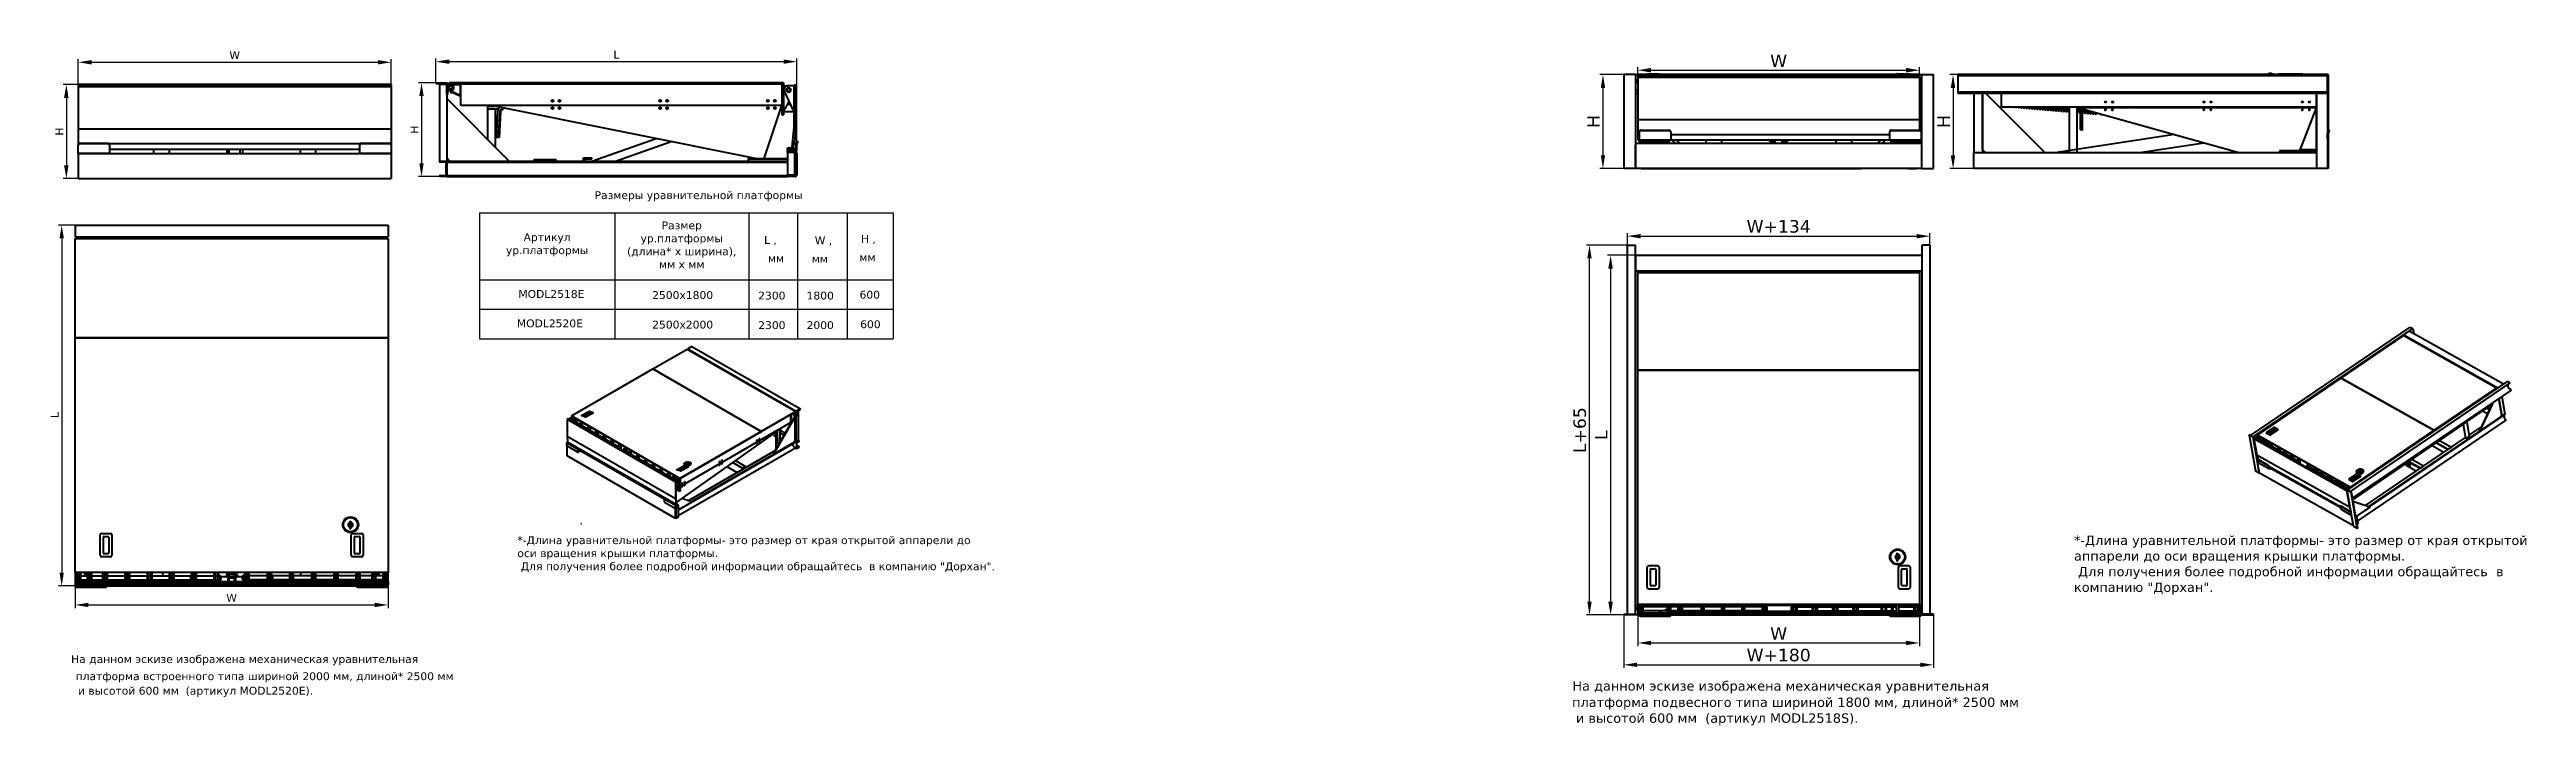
# Model space of a CAD drawing. Header units: millimetres. Extents: x 37284 to 53117, y 1996 to 6319.
import ezdxf

# ---------------------------------------------------------------- set-up
doc = ezdxf.new("R2010")
doc.units = ezdxf.units.MM
doc.linetypes.add('K5LT_BASIC', pattern=[0])
for name, color, linetype in [('0 VIEW0', 7, 'Continuous'), ('0 VIEW2', 7, 'Continuous'), ('0 VIEW3', 7, 'Continuous'), ('0 VIEW4', 7, 'Continuous'), ('0 VIEW5', 7, 'Continuous')]:
    doc.layers.add(name, color=color, linetype=linetype)
doc.styles.get("Standard").update_dxf_attribs({"font": 'verdana.TTF'})
doc.dimstyles.new('ISO-25', dxfattribs={"dimtxt": 80, "dimasz": 85, "dimexe": 20, "dimexo": 0, "dimgap": 20, "dimtad": 1, "dimtxsty": 'Standard', "dimcen": 2.5, "dimadec": 0, "dimazin": 0, "dimtfac": 1, "dimtmove": 0, "dimatfit": 3, "dimfxl": 1, "dimarcsym": 0})

msp = doc.modelspace()

# ---------------------------------------------------------------- texts
at = {"ltscale": 15}
for s, p in [('L ,', (41851.768, 5075.546)), ('W , ', (42175.892, 5073)), ('H , ', (42470.544, 5082.322)), ('мм', (41876.254, 4957.619)), ('мм', (42156.288, 4955.072)), ('мм', (42460.706, 4964.395)), ('2300', (41814.128, 4720.132)), ('1800', (42123.473, 4720.132)), ('600', (42461.871, 4725.946)), ('2300', (41814.128, 4531.132)), ('2000', (42123.473, 4531.132)), ('600', (42466.054, 4536.781))]:
    msp.add_text(s, height=50, dxfattribs=at).set_placement(p)
at = {"ltscale": 15, "attachment_point": 5}
for s, insert, char_height, width in [('Размеры уравнительной платформы', (41433.21, 5379.999), 50, 2897.38143), ('Артикул\\Pур.платформы', (40465.065, 5069.66), 50, 2897.38143), ('Размер \\Pур.платформы\\P(длина* х ширина), \\Pмм х мм', (41325.433, 5069.374), 50, 2897.38143), ('MODL2518E', (40492.28, 4755.052), 50, 2897.38143), ('2500x1800', (41331.351, 4748.015), 50, 2897.38143), ('MODL2520E', (40482.808, 4566.982), 50, 2897.38143), ('2500x2000', (41331.351, 4559.015), 50, 2897.38143), ('\\pxql;*-Длина уравнительной платформы- это размер от края открытой аппарели до оси вращения крышки платформы. \\P Для получения более подробной информации обращайтесь  в компанию "Дорхан".', (41723.363, 3090.542), 50, 2897.38143), ('\\pxql;*-Длина уравнительной платформы- это размер от края открытой аппарели до оси вращения крышки платформы. \\P Для получения более подробной информации обращайтесь  в компанию "Дорхан".', (51692.734, 3021.794), 60, 2935.8354), ('На данном эскизе изображена механическая уравнительная ', (38531.626, 2413.478), 50, 2897.38143), ('платформа встроенного типа шириной 2000 мм, длиной* 2500 мм ', (38659.343, 2304.001), 50, 2897.38143), ('и высотой 600 мм  (артикул MODL2520E).\\P ', (38217.516, 2169.724), 50, 2897.38143), ('На данном эскизе изображена механическая уравнительная ', (48350.05, 2240.558), 60, 3191.73403), ('платформа подвесного типа шириной 1800 мм, длиной* 2500 мм ', (48444.611, 2136.335), 60, 3191.73403), ('и высотой 600 мм  (артикул MODL2518S).\\P ', (47943.76, 1984.773), 60, 3191.73403)]:
    msp.add_mtext(s, dxfattribs=dict(at, insert=insert, char_height=char_height, width=width))

# ---------------------------------------------------------------- blocks, each defined once
blk = doc.blocks.new('*D297')
at = {"color": 0, "lineweight": -2, "ltscale": 15}
for p, q in [((37468, 6094), (37468, 6257)), ((37553, 6237), (39383, 6237)), ((39468, 6094), (39468, 6257))]:
    blk.add_line(p, q, dxfattribs=at)
at = {"color": 0, "ltscale": 15}
for points in [[(37553, 6251), (37553, 6223), (37468, 6237)], [(39383, 6251), (39383, 6223), (39468, 6237)]]:
    blk.add_solid(points, dxfattribs=at)
at = {"layer": 'Defpoints', "color": 0, "ltscale": 15}
for p in [(39468, 6237), (37468, 6094), (39468, 6094)]:
    blk.add_point(p, dxfattribs=at)
at = {"color": 0, "ltscale": 15, "insert": (38468, 6282), "char_height": 50, "attachment_point": 5}
blk.add_mtext('W', dxfattribs=at)
blk = doc.blocks.new('*D304')
at = {"color": 0, "lineweight": -2, "ltscale": 15}
for p, q in [((39754, 6106), (39754, 6261)), ((39839, 6241), (41976, 6241)), ((42061, 5654), (42061, 6261))]:
    blk.add_line(p, q, dxfattribs=at)
at = {"color": 0, "ltscale": 15}
for points in [[(39839, 6255), (39839, 6227), (39754, 6241)], [(41976, 6255), (41976, 6227), (42061, 6241)]]:
    blk.add_solid(points, dxfattribs=at)
at = {"layer": 'Defpoints', "color": 0, "ltscale": 15}
for p in [(42061, 6241), (39754, 6106), (42061, 5654)]:
    blk.add_point(p, dxfattribs=at)
at = {"color": 0, "ltscale": 15, "insert": (40908, 6286), "char_height": 50, "attachment_point": 5}
blk.add_mtext('L', dxfattribs=at)
blk = doc.blocks.new('*D305')
at = {"color": 0, "lineweight": -2, "ltscale": 15}
for p, q in [((39754, 6106), (39642, 6106)), ((39662, 6021), (39662, 5591)), ((39777, 5506), (39642, 5506))]:
    blk.add_line(p, q, dxfattribs=at)
at = {"color": 0, "ltscale": 15}
for points in [[(39648, 6021), (39676, 6021), (39662, 6106)], [(39648, 5591), (39676, 5591), (39662, 5506)]]:
    blk.add_solid(points, dxfattribs=at)
at = {"layer": 'Defpoints', "color": 0, "ltscale": 15}
for p in [(39754, 6106), (39662, 5506), (39777, 5506)]:
    blk.add_point(p, dxfattribs=at)
at = {"color": 0, "ltscale": 15, "insert": (39617, 5806), "char_height": 50, "attachment_point": 5, "rotation": 90}
blk.add_mtext('H', dxfattribs=at)
blk = doc.blocks.new('*D306')
at = {"color": 0, "lineweight": -2, "ltscale": 15}
for p, q in [((37448, 2895), (37448, 2747)), ((39448, 2895), (39448, 2747)), ((37533, 2767), (39363, 2767))]:
    blk.add_line(p, q, dxfattribs=at)
at = {"color": 0, "ltscale": 15}
for points in [[(37533, 2781), (37533, 2753), (37448, 2767)], [(39363, 2781), (39363, 2753), (39448, 2767)]]:
    blk.add_solid(points, dxfattribs=at)
at = {"layer": 'Defpoints', "color": 0, "ltscale": 15}
for p in [(37448, 2895), (39448, 2895), (39448, 2767)]:
    blk.add_point(p, dxfattribs=at)
at = {"color": 0, "ltscale": 15, "insert": (38448, 2812), "char_height": 50, "attachment_point": 5}
blk.add_mtext('W', dxfattribs=at)
blk = doc.blocks.new('*D307')
at = {"color": 0, "lineweight": -2, "ltscale": 15}
for p, q in [((37448, 5196), (37342, 5196)), ((37362, 5111), (37362, 2974)), ((37648, 2889), (37342, 2889))]:
    blk.add_line(p, q, dxfattribs=at)
at = {"color": 0, "ltscale": 15}
for points in [[(37348, 5111), (37376, 5111), (37362, 5196)], [(37348, 2974), (37376, 2974), (37362, 2889)]]:
    blk.add_solid(points, dxfattribs=at)
at = {"layer": 'Defpoints', "color": 0, "ltscale": 15}
for p in [(37448, 5196), (37362, 2889), (37648, 2889)]:
    blk.add_point(p, dxfattribs=at)
at = {"color": 0, "ltscale": 15, "insert": (37317, 3981), "char_height": 50, "attachment_point": 5, "rotation": 90}
blk.add_mtext('L', dxfattribs=at)
blk = doc.blocks.new('*D308')
at = {"color": 0, "lineweight": -2, "ltscale": 15}
for p, q in [((37468, 6094), (37372, 6094)), ((37392, 6009), (37392, 5579)), ((37468, 5494), (37372, 5494))]:
    blk.add_line(p, q, dxfattribs=at)
at = {"color": 0, "ltscale": 15}
for points in [[(37377, 6009), (37406, 6009), (37392, 6094)], [(37377, 5579), (37406, 5579), (37392, 5494)]]:
    blk.add_solid(points, dxfattribs=at)
at = {"layer": 'Defpoints', "color": 0, "ltscale": 15}
for p in [(37468, 6094), (37392, 5494), (37468, 5494)]:
    blk.add_point(p, dxfattribs=at)
at = {"color": 0, "ltscale": 15, "insert": (37347, 5794), "char_height": 50, "attachment_point": 5, "rotation": 90}
blk.add_mtext('H', dxfattribs=at)
blk = doc.blocks.new('*D309')
at = {"color": 0, "lineweight": -2, "ltscale": 15}
for p, q in [((47437, 2769), (47437, 2504)), ((49237, 2769), (49237, 2504)), ((47522, 2524), (49152, 2524))]:
    blk.add_line(p, q, dxfattribs=at)
at = {"color": 0, "ltscale": 15}
for points in [[(47522, 2538), (47522, 2510), (47437, 2524)], [(49152, 2538), (49152, 2510), (49237, 2524)]]:
    blk.add_solid(points, dxfattribs=at)
at = {"layer": 'Defpoints', "color": 0, "ltscale": 15}
for p in [(47437, 2769), (49237, 2769), (49237, 2524)]:
    blk.add_point(p, dxfattribs=at)
at = {"color": 0, "ltscale": 15, "insert": (48337, 2584), "char_height": 80, "attachment_point": 5}
blk.add_mtext('W', dxfattribs=at)
blk = doc.blocks.new('*D310')
at = {"color": 0, "lineweight": -2, "ltscale": 15}
for p, q in [((47422, 5003), (47243, 5003)), ((47263, 4918), (47263, 2788)), ((47347, 2703), (47243, 2703))]:
    blk.add_line(p, q, dxfattribs=at)
at = {"color": 0, "ltscale": 15}
for points in [[(47248, 4918), (47277, 4918), (47263, 5003)], [(47248, 2788), (47277, 2788), (47263, 2703)]]:
    blk.add_solid(points, dxfattribs=at)
at = {"layer": 'Defpoints', "color": 0, "ltscale": 15}
for p in [(47422, 5003), (47263, 2703), (47347, 2703)]:
    blk.add_point(p, dxfattribs=at)
at = {"color": 0, "ltscale": 15, "insert": (47203, 3853), "char_height": 80, "attachment_point": 5, "rotation": 90}
blk.add_mtext('L', dxfattribs=at)
blk = doc.blocks.new('*D311')
at = {"color": 0, "lineweight": -2, "ltscale": 15}
for p, q in [((47437, 6158), (47437, 6206)), ((47522, 6186), (49152, 6186)), ((49237, 6158), (49237, 6206))]:
    blk.add_line(p, q, dxfattribs=at)
at = {"color": 0, "ltscale": 15}
for points in [[(47522, 6201), (47522, 6172), (47437, 6186)], [(49152, 6201), (49152, 6172), (49237, 6186)]]:
    blk.add_solid(points, dxfattribs=at)
at = {"layer": 'Defpoints', "color": 0, "ltscale": 15}
for p in [(49237, 6186), (47437, 6158), (49237, 6158)]:
    blk.add_point(p, dxfattribs=at)
at = {"color": 0, "ltscale": 15, "insert": (48337, 6246), "char_height": 80, "attachment_point": 5}
blk.add_mtext('W', dxfattribs=at)
blk = doc.blocks.new('*D312')
at = {"color": 0, "lineweight": -2, "ltscale": 15}
for p, q in [((47347, 6158), (47194, 6158)), ((47214, 6073), (47214, 5643)), ((47347, 5558), (47194, 5558))]:
    blk.add_line(p, q, dxfattribs=at)
at = {"color": 0, "ltscale": 15}
for points in [[(47200, 6073), (47228, 6073), (47214, 6158)], [(47200, 5643), (47228, 5643), (47214, 5558)]]:
    blk.add_solid(points, dxfattribs=at)
at = {"layer": 'Defpoints', "color": 0, "ltscale": 15}
for p in [(47347, 6158), (47214, 5558), (47347, 5558)]:
    blk.add_point(p, dxfattribs=at)
at = {"color": 0, "ltscale": 15, "insert": (47154, 5858), "char_height": 80, "attachment_point": 5, "rotation": 90}
blk.add_mtext('H', dxfattribs=at)
blk = doc.blocks.new('*D313')
at = {"color": 0, "lineweight": -2, "ltscale": 15}
for p, q in [((49485, 6158), (49432, 6158)), ((49452, 6073), (49452, 5643)), ((49585, 5558), (49432, 5558))]:
    blk.add_line(p, q, dxfattribs=at)
at = {"color": 0, "ltscale": 15}
for points in [[(49437, 6073), (49466, 6073), (49452, 6158)], [(49437, 5643), (49466, 5643), (49452, 5558)]]:
    blk.add_solid(points, dxfattribs=at)
at = {"layer": 'Defpoints', "color": 0, "ltscale": 15}
for p in [(49485, 6158), (49452, 5558), (49585, 5558)]:
    blk.add_point(p, dxfattribs=at)
at = {"color": 0, "ltscale": 15, "insert": (49392, 5858), "char_height": 80, "attachment_point": 5, "rotation": 90}
blk.add_mtext('H', dxfattribs=at)
blk = doc.blocks.new('*D316')
at = {"color": 0, "lineweight": -2, "ltscale": 15}
for p, q in [((47347, 2703), (47347, 2364)), ((49327, 2703), (49327, 2364)), ((47432, 2384), (49242, 2384))]:
    blk.add_line(p, q, dxfattribs=at)
at = {"color": 0, "ltscale": 15}
for points in [[(47432, 2398), (47432, 2370), (47347, 2384)], [(49242, 2398), (49242, 2370), (49327, 2384)]]:
    blk.add_solid(points, dxfattribs=at)
at = {"layer": 'Defpoints', "color": 0, "ltscale": 15}
for p in [(47347, 2703), (49327, 2703), (49327, 2384)]:
    blk.add_point(p, dxfattribs=at)
at = {"color": 0, "ltscale": 15, "insert": (48337, 2446), "char_height": 80, "attachment_point": 5}
blk.add_mtext('W+180', dxfattribs=at)
blk = doc.blocks.new('*D314')
at = {"color": 0, "lineweight": -2, "ltscale": 15}
for p, q in [((47370, 5068), (47370, 5145)), ((47455, 5125), (49219, 5125)), ((49304, 5068), (49304, 5145))]:
    blk.add_line(p, q, dxfattribs=at)
at = {"color": 0, "ltscale": 15}
for points in [[(47455, 5139), (47455, 5111), (47370, 5125)], [(49219, 5139), (49219, 5111), (49304, 5125)]]:
    blk.add_solid(points, dxfattribs=at)
at = {"layer": 'Defpoints', "color": 0, "ltscale": 15}
for p in [(47370, 5068), (49304, 5125), (49304, 5068)]:
    blk.add_point(p, dxfattribs=at)
at = {"color": 0, "ltscale": 15, "insert": (48337, 5187), "char_height": 80, "attachment_point": 5}
blk.add_mtext('W+134', dxfattribs=at)
blk = doc.blocks.new('*D315')
at = {"color": 0, "lineweight": -2, "ltscale": 15}
for p, q in [((47370, 5068), (47108, 5068)), ((47128, 2788), (47128, 4983)), ((47347, 2703), (47108, 2703))]:
    blk.add_line(p, q, dxfattribs=at)
at = {"color": 0, "ltscale": 15}
for points in [[(47114, 4983), (47142, 4983), (47128, 5068)], [(47114, 2788), (47142, 2788), (47128, 2703)]]:
    blk.add_solid(points, dxfattribs=at)
at = {"layer": 'Defpoints', "color": 0, "ltscale": 15}
for p in [(47128, 5068), (47370, 5068), (47347, 2703)]:
    blk.add_point(p, dxfattribs=at)
at = {"color": 0, "ltscale": 15, "insert": (47066, 3885), "char_height": 80, "attachment_point": 5, "rotation": 90}
blk.add_mtext('L+65', dxfattribs=at)

# ---------------------------------------------------------------- dimensions: what is measured, and where the dimension line sits
at = {"ltscale": 15}
for base, p1, p2, text, picture, middle in [((39468.353, 6237.233), (37468.353, 6094.259), (39468.353, 6094.259), 'W', '*D297', (38468.353, 6282.233)), ((42061.133, 6240.738), (39754.133, 6105.672), (42061.133, 5653.672), 'L', '*D304', (40907.633, 6285.738)), ((39448.263, 2767.074), (37448.263, 2894.706), (39448.263, 2894.706), 'W', '*D306', (38448.263, 2812.074))]:
    dim = msp.add_linear_dim(base=base, p1=p1, p2=p2, text=text, dimstyle='ISO-25', override={"dimtxt": 50}, dxfattribs=at)
    dim.commit()
    dim.dimension.update_dxf_attribs({"geometry": picture, "text_midpoint": middle})
for base, p1, p2, text, picture, middle in [((49237.301, 6186.338), (47437.301, 6157.963), (49237.301, 6157.963), 'W', '*D311', (48337.301, 6246.338)), ((49304.301, 5125.165), (47370.301, 5068.141), (49304.301, 5068.141), 'W+134', '*D314', (48337.301, 5186.831)), ((49327.301, 2384.184), (47347.301, 2702.789), (49327.301, 2702.789), 'W+180', '*D316', (48337.301, 2446.011)), ((49237.301, 2524.225), (47437.301, 2768.789), (49237.301, 2768.789), 'W', '*D309', (48337.301, 2584.225))]:
    dim = msp.add_linear_dim(base=base, p1=p1, p2=p2, text=text, dimstyle='ISO-25', dxfattribs=at)
    dim.commit()
    dim.dimension.update_dxf_attribs({"geometry": picture, "text_midpoint": middle})
for base, p1, p2, picture, middle in [((37391.619, 5494.259), (37468.353, 6094.259), (37468.353, 5494.259), '*D308', (37346.619, 5794.259)), ((39662.123, 5505.672), (39754.133, 6105.672), (39777.133, 5505.672), '*D305', (39617.123, 5805.672))]:
    dim = msp.add_linear_dim(base=base, p1=p1, p2=p2, angle=90, text='H', dimstyle='ISO-25', override={"dimtxt": 50}, dxfattribs=at)
    dim.commit()
    dim.dimension.update_dxf_attribs({"geometry": picture, "text_midpoint": middle})
for base, p1, p2, text, picture, middle in [((47213.834, 5557.963), (47347.301, 6157.963), (47347.301, 5557.963), 'H', '*D312', (47153.834, 5857.963)), ((49451.507, 5557.963), (49485.496, 6157.963), (49585.496, 5557.963), 'H', '*D313', (49391.507, 5857.963)), ((47128.074, 5068.141), (47347.301, 2702.789), (47370.301, 5068.141), 'L+65', '*D315', (47066.489, 3885.465)), ((47262.537, 2702.789), (47422.301, 5003.141), (47347.301, 2702.789), 'L', '*D310', (47202.537, 3852.965))]:
    dim = msp.add_linear_dim(base=base, p1=p1, p2=p2, angle=90, text=text, dimstyle='ISO-25', dxfattribs=at)
    dim.commit()
    dim.dimension.update_dxf_attribs({"geometry": picture, "text_midpoint": middle})
dim = msp.add_linear_dim(base=(37362.182, 2888.706), p1=(37448.263, 5195.706), p2=(37648.263, 2888.706), angle=90, text='L', dimstyle='ISO-25', override={"dimtxt": 50}, dxfattribs=at)
dim.commit()
dim.dimension.update_dxf_attribs({"geometry": '*D307', "text_midpoint": (37362.182, 3981.117), "dimtype": 160})

# ---------------------------------------------------------------- linework, layer by layer
at = {"ltscale": 15}
for p, q in [((40032.991, 5273.931), (42677.07, 5273.931)), ((40032.991, 5273.931), (40032.991, 4468.305)), ((40896.973, 5273.931), (40896.973, 4468.305)), ((41753.893, 5273.931), (41753.893, 4468.305)), ((42066.396, 5273.931), (42066.396, 4468.305)), ((42383.346, 5273.931), (42383.346, 4468.305)), ((42677.07, 5273.931), (42677.07, 4468.305)), ((40032.991, 4846.305), (42677.07, 4846.305)), ((40032.991, 4657.305), (42677.07, 4657.305)), ((40032.991, 4468.305), (42677.07, 4468.305))]:
    msp.add_line(p, q, dxfattribs=at)
at = {"layer": '0 VIEW0', "color": 5, "linetype": 'K5LT_BASIC', "lineweight": 40}
for p, q in [((37468.353, 6094.259), (37468.353, 6089.259)), ((39468.353, 6094.259), (37468.353, 6094.259)), ((39468.353, 6089.259), (37468.353, 6089.259)), ((39468.353, 6089.259), (37468.353, 6089.259)), ((37468.353, 6089.259), (37468.353, 6082.259)), ((37468.353, 6082.259), (39468.353, 6082.259)), ((37468.353, 6082.259), (37468.353, 5812.259)), ((39468.353, 6094.259), (39468.353, 6089.259)), ((39468.353, 6082.259), (39468.353, 6089.259)), ((39468.353, 6082.259), (39468.353, 5812.259)), ((39754.133, 6105.672), (39829.133, 6105.672)), ((39754.133, 6102.672), (39754.133, 6105.672)), ((39814.133, 6099.672), (39757.133, 6099.672)), ((39777.133, 6095.672), (39777.133, 5605.672)), ((39821.617, 6095.672), (39777.133, 6095.672)), ((39823.133, 6033.672), (39823.133, 6090.672)), ((39823.133, 6033.672), (39823.133, 5605.672)), ((39829.133, 6030.672), (39826.133, 6030.672)), ((39829.133, 6105.672), (39829.133, 6030.672)), ((39837.133, 6061.522), (39837.133, 6059.672)), ((39847.283, 6061.522), (39837.133, 6061.522)), ((39837.133, 6059.672), (39849.133, 6059.672)), ((40475.133, 6105.672), (39839.133, 6105.672)), ((39839.133, 6105.672), (39839.133, 6100.672)), ((39839.133, 6100.672), (39839.133, 6097.672)), ((40475.133, 6100.672), (39839.133, 6100.672)), ((39842.133, 6094.672), (39846.609, 6094.672)), ((39845.797, 6090.384), (39847.283, 6087.255)), ((39847.035, 6050.133), (39849.133, 6054.672)), ((39847.035, 6050.133), (39906.035, 6022.857)), ((39849.133, 6087.672), (39847.283, 6087.255)), ((39847.283, 6087.255), (39847.283, 6087.034)), ((39847.283, 6062.309), (39847.283, 6061.522)), ((39849.133, 6059.672), (39847.283, 6061.522)), ((39847.333, 6050.778), (39847.333, 6054.753)), ((39847.333, 6049.672), (39847.333, 6049.995)), ((39847.333, 6049.672), (39848.034, 6049.672)), ((39849.133, 6087.672), (39847.468, 6091.178)), ((39849.133, 6087.672), (39849.133, 6088.172)), ((39849.133, 6087.172), (39849.133, 6087.672)), ((39849.133, 6059.672), (39849.133, 6062.172)), ((39849.133, 6054.672), (39908.133, 6027.395)), ((39850.809, 6091.178), (39849.143, 6087.672)), ((39849.143, 6088.172), (39849.143, 6087.672)), ((39849.143, 6087.672), (39850.993, 6087.255)), ((39849.143, 6087.672), (39849.143, 6087.172)), ((39849.143, 6062.172), (39849.143, 6059.672)), ((39849.143, 6059.672), (39850.993, 6061.522)), ((39849.143, 6059.672), (39865.143, 6059.672)), ((39849.143, 6054.672), (39849.143, 6054.667)), ((39849.143, 6049.159), (39849.143, 6039.672)), ((39850.943, 6039.672), (39849.143, 6039.672)), ((39850.943, 6054.754), (39850.943, 6053.835)), ((39850.943, 6048.327), (39850.943, 6039.672)), ((39850.993, 6087.255), (39852.48, 6090.384)), ((39850.993, 6087.033), (39850.993, 6087.255)), ((39850.993, 6061.522), (39850.993, 6062.311)), ((39865.143, 6061.522), (39850.993, 6061.522)), ((39851.668, 6094.672), (39899.133, 6094.672)), ((39865.143, 6061.522), (39865.143, 6059.672)), ((39906.035, 6022.857), (39908.133, 6027.395)), ((39908.133, 6085.672), (39908.133, 6028.672)), ((39911.133, 6025.672), (39914.133, 6025.672)), ((39914.133, 6097.672), (39914.133, 6100.672)), ((39914.133, 6097.145), (39914.133, 6097.672)), ((41965.133, 6097.672), (39914.133, 6097.672)), ((39914.133, 6094.999), (39914.133, 6097.145)), ((39914.133, 6094.67), (39914.133, 6094.999)), ((39914.133, 6094.563), (39914.133, 6094.67)), ((39914.133, 6094.563), (39914.133, 6094.67)), ((39914.133, 6094.452), (39914.133, 6094.563)), ((39914.133, 6094.452), (39914.133, 6094.538)), ((39914.133, 6094.338), (39914.133, 6094.452)), ((39914.133, 6094.338), (39914.133, 6094.425)), ((39914.133, 6094.272), (39914.133, 6094.338)), ((39914.133, 6094.272), (39914.133, 6094.315)), ((39914.133, 6093.072), (39914.133, 6094.272)), ((39914.133, 6093.029), (39914.133, 6093.072)), ((39914.133, 6093.006), (39914.133, 6093.072)), ((39914.133, 6092.919), (39914.133, 6093.006)), ((39914.133, 6092.892), (39914.133, 6093.006)), ((39914.133, 6092.806), (39914.133, 6092.892)), ((39914.133, 6092.78), (39914.133, 6092.892)), ((39914.133, 6092.673), (39914.133, 6092.78)), ((39914.133, 6092.672), (39914.133, 6092.78)), ((39914.133, 6092.344), (39914.133, 6092.673)), ((39914.133, 6090.198), (39914.133, 6092.344)), ((39914.133, 6089.672), (39914.133, 6090.198)), ((39914.133, 6086.672), (39914.133, 6089.672)), ((39914.133, 6078.172), (39914.133, 6086.744)), ((39914.133, 6077.672), (39914.133, 6078.172)), ((39914.133, 6077.172), (39914.133, 6077.672)), ((39914.133, 6071.672), (39914.133, 6077.172)), ((39914.133, 6070.672), (39914.133, 6071.672)), ((39914.133, 6025.672), (39914.133, 6070.672)), ((39914.133, 5960.672), (39914.133, 6070.672)), ((41975.133, 6105.672), (40475.133, 6105.672)), ((40475.133, 6105.672), (40475.133, 6100.672)), ((40475.133, 6105.672), (40475.133, 6100.672)), ((41975.133, 6100.672), (40475.133, 6100.672)), ((41965.133, 6100.672), (41975.133, 6100.672)), ((41965.133, 6100.672), (41965.133, 6097.672)), ((41965.133, 6097.145), (41965.133, 6097.672)), ((41965.133, 6094.999), (41965.133, 6097.145)), ((41965.133, 6094.67), (41965.133, 6094.999)), ((41965.133, 6094.563), (41965.133, 6094.67)), ((41965.133, 6094.67), (41965.133, 6094.563)), ((41965.133, 6094.452), (41965.133, 6094.563)), ((41965.133, 6094.452), (41965.133, 6094.538)), ((41965.133, 6094.338), (41965.133, 6094.452)), ((41965.133, 6094.338), (41965.133, 6094.425)), ((41965.133, 6094.272), (41965.133, 6094.338)), ((41965.133, 6094.272), (41965.133, 6094.315)), ((41965.133, 6093.072), (41965.133, 6094.272)), ((41965.133, 6093.029), (41965.133, 6093.072)), ((41965.133, 6093.006), (41965.133, 6093.072)), ((41965.133, 6092.919), (41965.133, 6093.006)), ((41965.133, 6092.892), (41965.133, 6093.006)), ((41965.133, 6092.806), (41965.133, 6092.892)), ((41965.133, 6092.78), (41965.133, 6092.892)), ((41965.133, 6092.673), (41965.133, 6092.78)), ((41965.133, 6092.78), (41965.133, 6092.672)), ((41965.133, 6092.344), (41965.133, 6092.673)), ((41965.133, 6090.198), (41965.133, 6092.344)), ((41965.133, 6089.672), (41965.133, 6090.198)), ((41965.133, 6089.672), (41965.133, 5900.672)), ((41975.133, 6105.672), (41975.133, 6100.672)), ((41975.133, 6100.672), (41975.133, 5900.672)), ((41980.133, 6086.672), (42006.133, 6086.672)), ((41981.651, 6048.288), (42033.6, 5936.564)), ((42038.133, 6086.672), (42006.133, 6086.672)), ((42006.441, 6072.901), (42007.635, 6072.868)), ((42006.929, 6047.145), (42006.56, 6046.419)), ((42006.935, 6047.367), (42006.929, 6047.145)), ((42008.767, 6046.677), (42006.929, 6047.145)), ((42007.635, 6072.868), (42007.613, 6072.079)), ((42007.896, 6073.115), (42007.635, 6072.868)), ((42008.517, 6046.186), (42008.767, 6046.677)), ((42008.767, 6046.677), (42008.781, 6047.177)), ((42008.791, 6047.176), (42008.777, 6046.677)), ((42008.777, 6046.677), (42010.638, 6047.043)), ((42008.777, 6046.677), (42009, 6046.172)), ((42009.466, 6072.167), (42009.494, 6073.167)), ((42009.504, 6073.167), (42009.476, 6072.167)), ((42010.638, 6047.043), (42010.644, 6047.263)), ((42010.968, 6046.297), (42010.638, 6047.043)), ((42011.095, 6073.029), (42011.343, 6072.766)), ((42011.322, 6071.979), (42011.343, 6072.766)), ((42011.343, 6072.766), (42012.547, 6072.733)), ((42043.133, 6093.672), (42055.133, 6093.672)), ((42043.133, 5823.674), (42043.133, 6093.672)), ((42055.133, 6093.672), (42055.133, 5823.672)), ((39823.133, 6005.672), (40223.133, 5605.672)), ((41965.133, 5960.672), (39914.133, 5960.672)), ((40083.133, 5955.672), (40083.133, 5939.672)), ((40085.133, 5955.672), (40083.133, 5955.672)), ((40083.133, 5955.672), (40130.658, 5955.672)), ((40083.133, 5939.672), (40155.194, 5939.672)), ((40083.133, 5939.672), (40083.133, 5745.672)), ((40083.133, 5939.672), (40083.133, 5745.672)), ((40083.133, 5939.672), (40083.133, 5936.906)), ((40130.658, 5955.672), (40085.133, 5955.672)), ((40115.748, 5960.672), (41816.265, 5619.236)), ((40133.133, 5939.672), (40133.133, 5695.672)), ((40133.133, 5939.672), (40133.133, 5695.672)), ((40133.133, 5936.906), (40153.363, 5936.906)), ((40148.497, 5921.15), (40138.337, 5756.848)), ((40162.47, 5920.286), (40152.31, 5755.984)), ((40167.766, 5919.565), (40157.606, 5755.263)), ((40172.475, 5936.906), (40186.619, 5936.906)), ((40496.255, 5992.18), (40495.884, 5990.598)), ((40495.884, 5990.598), (40498.159, 5990.65)), ((40495.884, 5990.598), (40496.914, 5990.357)), ((40496.174, 5945.014), (40495.894, 5943.414)), ((40495.894, 5943.414), (40498.161, 5943.594)), ((40495.894, 5943.414), (40496.936, 5943.231)), ((40497.216, 5944.832), (40496.174, 5945.014)), ((40496.174, 5945.014), (40498.245, 5944.075)), ((40497.285, 5991.939), (40496.255, 5992.18)), ((40496.255, 5992.18), (40498.27, 5991.124)), ((40496.914, 5990.357), (40498.468, 5990.577)), ((40496.914, 5990.357), (40497.819, 5989.856)), ((40496.936, 5943.231), (40498.474, 5943.54)), ((40496.936, 5943.231), (40497.867, 5942.782)), ((40498.244, 5944.938), (40497.216, 5944.832)), ((40497.216, 5944.832), (40498.558, 5944.02)), ((40498.317, 5991.987), (40497.285, 5991.939)), ((40497.285, 5991.939), (40498.579, 5991.052)), ((40497.626, 5987.793), (40498.681, 5989.808)), ((40497.866, 5988.823), (40497.626, 5987.793)), ((40497.626, 5987.793), (40499.208, 5987.423)), ((40497.791, 5940.712), (40498.731, 5942.784)), ((40497.973, 5941.754), (40497.791, 5940.712)), ((40497.791, 5940.712), (40499.392, 5940.432)), ((40497.819, 5989.856), (40498.739, 5990.427)), ((40497.819, 5989.856), (40497.866, 5988.823)), ((40497.866, 5988.823), (40498.753, 5990.117)), ((40497.867, 5942.782), (40498.754, 5943.405)), ((40497.867, 5942.782), (40497.973, 5941.754)), ((40497.973, 5941.754), (40498.785, 5943.096)), ((40498.159, 5990.65), (40498.27, 5991.124)), ((40498.468, 5990.577), (40498.159, 5990.65)), ((40498.161, 5943.594), (40498.245, 5944.075)), ((40498.474, 5943.54), (40498.161, 5943.594)), ((40498.693, 5945.869), (40498.244, 5944.938)), ((40498.244, 5944.938), (40498.867, 5944.052)), ((40498.245, 5944.075), (40498.558, 5944.02)), ((40498.27, 5991.124), (40498.579, 5991.052)), ((40498.818, 5992.891), (40498.317, 5991.987)), ((40498.317, 5991.987), (40498.889, 5991.066)), ((40498.739, 5990.427), (40498.468, 5990.577)), ((40498.754, 5943.405), (40498.474, 5943.54)), ((40498.558, 5944.02), (40498.867, 5944.052)), ((40498.579, 5991.052), (40498.889, 5991.066)), ((40498.681, 5989.808), (40498.753, 5990.117)), ((40499.156, 5989.697), (40498.681, 5989.808)), ((40498.875, 5946.912), (40498.693, 5945.869)), ((40498.693, 5945.869), (40499.001, 5944.331)), ((40498.731, 5942.784), (40498.785, 5943.096)), ((40499.211, 5942.7), (40498.731, 5942.784)), ((40498.753, 5990.117), (40498.739, 5990.427)), ((40498.785, 5943.096), (40498.754, 5943.405)), ((40499.059, 5993.921), (40498.818, 5992.891)), ((40498.818, 5992.891), (40499.039, 5991.338)), ((40498.867, 5944.052), (40499.001, 5944.331)), ((40498.875, 5946.912), (40499.056, 5944.644)), ((40500.476, 5946.632), (40498.875, 5946.912)), ((40498.889, 5991.066), (40499.039, 5991.338)), ((40499.001, 5944.331), (40499.056, 5944.644)), ((40499.039, 5991.338), (40499.111, 5991.647)), ((40499.056, 5944.644), (40499.536, 5944.56)), ((40499.059, 5993.921), (40499.111, 5991.647)), ((40500.641, 5993.551), (40499.059, 5993.921)), ((40499.111, 5991.647), (40499.586, 5991.536)), ((40499.228, 5990.006), (40499.156, 5989.697)), ((40499.208, 5987.423), (40499.156, 5989.697)), ((40499.208, 5987.423), (40499.449, 5988.453)), ((40499.266, 5943.012), (40499.211, 5942.7)), ((40499.392, 5940.432), (40499.211, 5942.7)), ((40499.378, 5990.277), (40499.228, 5990.006)), ((40499.449, 5988.453), (40499.228, 5990.006)), ((40499.4, 5943.292), (40499.266, 5943.012)), ((40499.574, 5941.474), (40499.266, 5943.012)), ((40499.688, 5990.292), (40499.378, 5990.277)), ((40499.95, 5989.357), (40499.378, 5990.277)), ((40499.392, 5940.432), (40499.574, 5941.474)), ((40499.709, 5943.324), (40499.4, 5943.292)), ((40500.023, 5942.405), (40499.4, 5943.292)), ((40499.449, 5988.453), (40499.95, 5989.357)), ((40500.294, 5945.589), (40499.482, 5944.247)), ((40499.536, 5944.56), (40499.482, 5944.247)), ((40499.482, 5944.247), (40499.513, 5943.939)), ((40500.4, 5944.561), (40499.513, 5943.939)), ((40499.513, 5943.939), (40499.793, 5943.804)), ((40500.401, 5992.521), (40499.514, 5991.227)), ((40499.586, 5991.536), (40499.514, 5991.227)), ((40499.514, 5991.227), (40499.528, 5990.917)), ((40500.448, 5991.488), (40499.528, 5990.917)), ((40499.528, 5990.917), (40499.799, 5990.766)), ((40500.476, 5946.632), (40499.536, 5944.56)), ((40499.574, 5941.474), (40500.023, 5942.405)), ((40500.641, 5993.551), (40499.586, 5991.536)), ((40500.982, 5989.405), (40499.688, 5990.292)), ((40499.997, 5990.219), (40499.688, 5990.292)), ((40501.051, 5942.511), (40499.709, 5943.324)), ((40500.022, 5943.269), (40499.709, 5943.324)), ((40501.331, 5944.112), (40499.793, 5943.804)), ((40499.793, 5943.804), (40500.106, 5943.749)), ((40501.353, 5990.987), (40499.799, 5990.766)), ((40499.799, 5990.766), (40500.108, 5990.694)), ((40499.95, 5989.357), (40500.982, 5989.405)), ((40500.108, 5990.694), (40499.997, 5990.219)), ((40502.012, 5989.164), (40499.997, 5990.219)), ((40500.106, 5943.749), (40500.022, 5943.269)), ((40502.093, 5942.329), (40500.022, 5943.269)), ((40500.023, 5942.405), (40501.051, 5942.511)), ((40502.373, 5943.93), (40500.106, 5943.749)), ((40502.383, 5990.746), (40500.108, 5990.694)), ((40500.294, 5945.589), (40500.476, 5946.632)), ((40500.4, 5944.561), (40500.294, 5945.589)), ((40501.331, 5944.112), (40500.4, 5944.561)), ((40500.401, 5992.521), (40500.641, 5993.551)), ((40500.448, 5991.488), (40500.401, 5992.521)), ((40501.353, 5990.987), (40500.448, 5991.488)), ((40500.982, 5989.405), (40502.012, 5989.164)), ((40501.051, 5942.511), (40502.093, 5942.329)), ((40502.373, 5943.93), (40501.331, 5944.112)), ((40502.383, 5990.746), (40501.353, 5990.987)), ((40502.012, 5989.164), (40502.383, 5990.746)), ((40502.093, 5942.329), (40502.373, 5943.93)), ((40541.255, 5992.18), (40540.884, 5990.598)), ((40540.884, 5990.598), (40543.159, 5990.65)), ((40540.884, 5990.598), (40541.914, 5990.357)), ((40541.174, 5945.014), (40540.894, 5943.414)), ((40540.894, 5943.414), (40543.161, 5943.594)), ((40540.894, 5943.414), (40541.936, 5943.231)), ((40542.216, 5944.832), (40541.174, 5945.014)), ((40541.174, 5945.014), (40543.245, 5944.075)), ((40542.285, 5991.939), (40541.255, 5992.18)), ((40541.255, 5992.18), (40543.27, 5991.124)), ((40541.914, 5990.357), (40543.468, 5990.577)), ((40541.914, 5990.357), (40542.819, 5989.856)), ((40541.936, 5943.231), (40543.474, 5943.54)), ((40541.936, 5943.231), (40542.867, 5942.782)), ((40543.244, 5944.938), (40542.216, 5944.832)), ((40542.216, 5944.832), (40543.558, 5944.02)), ((40543.317, 5991.987), (40542.285, 5991.939)), ((40542.285, 5991.939), (40543.579, 5991.052)), ((40542.626, 5987.793), (40543.681, 5989.808)), ((40542.866, 5988.823), (40542.626, 5987.793)), ((40542.626, 5987.793), (40544.208, 5987.423)), ((40542.791, 5940.712), (40543.731, 5942.784)), ((40542.973, 5941.754), (40542.791, 5940.712)), ((40542.791, 5940.712), (40544.392, 5940.432)), ((40542.819, 5989.856), (40543.739, 5990.427)), ((40542.819, 5989.856), (40542.866, 5988.823)), ((40542.866, 5988.823), (40543.753, 5990.117)), ((40542.867, 5942.782), (40543.754, 5943.405)), ((40542.867, 5942.782), (40542.973, 5941.754)), ((40542.973, 5941.754), (40543.785, 5943.096)), ((40543.159, 5990.65), (40543.27, 5991.124)), ((40543.468, 5990.577), (40543.159, 5990.65)), ((40543.161, 5943.594), (40543.245, 5944.075)), ((40543.474, 5943.54), (40543.161, 5943.594)), ((40543.693, 5945.869), (40543.244, 5944.938)), ((40543.244, 5944.938), (40543.867, 5944.052)), ((40543.245, 5944.075), (40543.558, 5944.02)), ((40543.27, 5991.124), (40543.579, 5991.052)), ((40543.818, 5992.891), (40543.317, 5991.987)), ((40543.317, 5991.987), (40543.889, 5991.066)), ((40543.739, 5990.427), (40543.468, 5990.577)), ((40543.754, 5943.405), (40543.474, 5943.54)), ((40543.558, 5944.02), (40543.867, 5944.052)), ((40543.579, 5991.052), (40543.889, 5991.066)), ((40543.681, 5989.808), (40543.753, 5990.117)), ((40544.156, 5989.697), (40543.681, 5989.808)), ((40543.875, 5946.912), (40543.693, 5945.869)), ((40543.693, 5945.869), (40544.001, 5944.331)), ((40543.731, 5942.784), (40543.785, 5943.096)), ((40544.211, 5942.7), (40543.731, 5942.784)), ((40543.753, 5990.117), (40543.739, 5990.427)), ((40543.785, 5943.096), (40543.754, 5943.405)), ((40544.059, 5993.921), (40543.818, 5992.891)), ((40543.818, 5992.891), (40544.039, 5991.338)), ((40543.867, 5944.052), (40544.001, 5944.331)), ((40543.875, 5946.912), (40544.056, 5944.644)), ((40545.476, 5946.632), (40543.875, 5946.912)), ((40543.889, 5991.066), (40544.039, 5991.338)), ((40544.001, 5944.331), (40544.056, 5944.644)), ((40544.039, 5991.338), (40544.111, 5991.647)), ((40544.056, 5944.644), (40544.536, 5944.56)), ((40544.059, 5993.921), (40544.111, 5991.647)), ((40545.641, 5993.551), (40544.059, 5993.921)), ((40544.111, 5991.647), (40544.586, 5991.536)), ((40544.228, 5990.006), (40544.156, 5989.697)), ((40544.208, 5987.423), (40544.156, 5989.697)), ((40544.208, 5987.423), (40544.449, 5988.453)), ((40544.266, 5943.012), (40544.211, 5942.7)), ((40544.392, 5940.432), (40544.211, 5942.7)), ((40544.378, 5990.277), (40544.228, 5990.006)), ((40544.449, 5988.453), (40544.228, 5990.006)), ((40544.4, 5943.292), (40544.266, 5943.012)), ((40544.574, 5941.474), (40544.266, 5943.012)), ((40544.688, 5990.292), (40544.378, 5990.277)), ((40544.95, 5989.357), (40544.378, 5990.277)), ((40544.392, 5940.432), (40544.574, 5941.474)), ((40544.709, 5943.324), (40544.4, 5943.292)), ((40545.023, 5942.405), (40544.4, 5943.292)), ((40544.449, 5988.453), (40544.95, 5989.357)), ((40545.294, 5945.589), (40544.482, 5944.247)), ((40544.536, 5944.56), (40544.482, 5944.247)), ((40544.482, 5944.247), (40544.513, 5943.939)), ((40545.4, 5944.561), (40544.513, 5943.939)), ((40544.513, 5943.939), (40544.793, 5943.804)), ((40545.401, 5992.521), (40544.514, 5991.227)), ((40544.586, 5991.536), (40544.514, 5991.227)), ((40544.514, 5991.227), (40544.528, 5990.917)), ((40545.448, 5991.488), (40544.528, 5990.917)), ((40544.528, 5990.917), (40544.799, 5990.766)), ((40545.476, 5946.632), (40544.536, 5944.56)), ((40544.574, 5941.474), (40545.023, 5942.405)), ((40545.641, 5993.551), (40544.586, 5991.536)), ((40545.982, 5989.405), (40544.688, 5990.292)), ((40544.997, 5990.219), (40544.688, 5990.292)), ((40546.051, 5942.511), (40544.709, 5943.324)), ((40545.022, 5943.269), (40544.709, 5943.324)), ((40546.331, 5944.112), (40544.793, 5943.804)), ((40544.793, 5943.804), (40545.106, 5943.749)), ((40546.353, 5990.987), (40544.799, 5990.766)), ((40544.799, 5990.766), (40545.108, 5990.694)), ((40544.95, 5989.357), (40545.982, 5989.405)), ((40545.108, 5990.694), (40544.997, 5990.219)), ((40547.012, 5989.164), (40544.997, 5990.219)), ((40545.106, 5943.749), (40545.022, 5943.269)), ((40547.093, 5942.329), (40545.022, 5943.269)), ((40545.023, 5942.405), (40546.051, 5942.511)), ((40547.373, 5943.93), (40545.106, 5943.749)), ((40547.383, 5990.746), (40545.108, 5990.694)), ((40545.294, 5945.589), (40545.476, 5946.632)), ((40545.4, 5944.561), (40545.294, 5945.589)), ((40546.331, 5944.112), (40545.4, 5944.561)), ((40545.401, 5992.521), (40545.641, 5993.551)), ((40545.448, 5991.488), (40545.401, 5992.521)), ((40546.353, 5990.987), (40545.448, 5991.488)), ((40545.982, 5989.405), (40547.012, 5989.164)), ((40546.051, 5942.511), (40547.093, 5942.329)), ((40547.373, 5943.93), (40546.331, 5944.112)), ((40547.383, 5990.746), (40546.353, 5990.987)), ((40547.012, 5989.164), (40547.383, 5990.746)), ((40547.093, 5942.329), (40547.373, 5943.93)), ((41184.255, 5992.18), (41183.884, 5990.598)), ((41183.884, 5990.598), (41186.159, 5990.65)), ((41183.884, 5990.598), (41184.914, 5990.357)), ((41184.174, 5945.014), (41183.894, 5943.414)), ((41183.894, 5943.414), (41186.161, 5943.594)), ((41183.894, 5943.414), (41184.936, 5943.231)), ((41185.216, 5944.832), (41184.174, 5945.014)), ((41184.174, 5945.014), (41186.245, 5944.075)), ((41185.285, 5991.939), (41184.255, 5992.18)), ((41184.255, 5992.18), (41186.27, 5991.124)), ((41184.914, 5990.357), (41186.468, 5990.577)), ((41184.914, 5990.357), (41185.819, 5989.856)), ((41184.936, 5943.231), (41186.474, 5943.54)), ((41184.936, 5943.231), (41185.867, 5942.782)), ((41186.244, 5944.938), (41185.216, 5944.832)), ((41185.216, 5944.832), (41186.558, 5944.02)), ((41186.317, 5991.987), (41185.285, 5991.939)), ((41185.285, 5991.939), (41186.579, 5991.052)), ((41185.626, 5987.793), (41186.681, 5989.808)), ((41185.866, 5988.823), (41185.626, 5987.793)), ((41185.626, 5987.793), (41187.208, 5987.423)), ((41185.791, 5940.712), (41186.731, 5942.784)), ((41185.973, 5941.754), (41185.791, 5940.712)), ((41185.791, 5940.712), (41187.392, 5940.432)), ((41185.819, 5989.856), (41186.739, 5990.427)), ((41185.819, 5989.856), (41185.866, 5988.823)), ((41185.866, 5988.823), (41186.753, 5990.117)), ((41185.867, 5942.782), (41186.754, 5943.405)), ((41185.867, 5942.782), (41185.973, 5941.754)), ((41185.973, 5941.754), (41186.785, 5943.096)), ((41186.159, 5990.65), (41186.27, 5991.124)), ((41186.468, 5990.577), (41186.159, 5990.65)), ((41186.161, 5943.594), (41186.245, 5944.075)), ((41186.474, 5943.54), (41186.161, 5943.594)), ((41186.693, 5945.869), (41186.244, 5944.938)), ((41186.244, 5944.938), (41186.867, 5944.052)), ((41186.245, 5944.075), (41186.558, 5944.02)), ((41186.27, 5991.124), (41186.579, 5991.052)), ((41186.818, 5992.891), (41186.317, 5991.987)), ((41186.317, 5991.987), (41186.889, 5991.066)), ((41186.739, 5990.427), (41186.468, 5990.577)), ((41186.754, 5943.405), (41186.474, 5943.54)), ((41186.558, 5944.02), (41186.867, 5944.052)), ((41186.579, 5991.052), (41186.889, 5991.066)), ((41186.681, 5989.808), (41186.753, 5990.117)), ((41187.156, 5989.697), (41186.681, 5989.808)), ((41186.875, 5946.912), (41186.693, 5945.869)), ((41186.693, 5945.869), (41187.001, 5944.331)), ((41186.731, 5942.784), (41186.785, 5943.096)), ((41187.211, 5942.7), (41186.731, 5942.784)), ((41186.753, 5990.117), (41186.739, 5990.427)), ((41186.785, 5943.096), (41186.754, 5943.405)), ((41187.059, 5993.921), (41186.818, 5992.891)), ((41186.818, 5992.891), (41187.039, 5991.338)), ((41186.867, 5944.052), (41187.001, 5944.331)), ((41186.875, 5946.912), (41187.056, 5944.644)), ((41188.476, 5946.632), (41186.875, 5946.912)), ((41186.889, 5991.066), (41187.039, 5991.338)), ((41187.001, 5944.331), (41187.056, 5944.644)), ((41187.039, 5991.338), (41187.111, 5991.647)), ((41187.056, 5944.644), (41187.536, 5944.56)), ((41187.059, 5993.921), (41187.111, 5991.647)), ((41188.641, 5993.551), (41187.059, 5993.921)), ((41187.111, 5991.647), (41187.586, 5991.536)), ((41187.228, 5990.006), (41187.156, 5989.697)), ((41187.208, 5987.423), (41187.156, 5989.697)), ((41187.208, 5987.423), (41187.449, 5988.453)), ((41187.266, 5943.012), (41187.211, 5942.7)), ((41187.392, 5940.432), (41187.211, 5942.7)), ((41187.378, 5990.277), (41187.228, 5990.006)), ((41187.449, 5988.453), (41187.228, 5990.006)), ((41187.4, 5943.292), (41187.266, 5943.012)), ((41187.574, 5941.474), (41187.266, 5943.012)), ((41187.688, 5990.292), (41187.378, 5990.277)), ((41187.95, 5989.357), (41187.378, 5990.277)), ((41187.392, 5940.432), (41187.574, 5941.474)), ((41187.709, 5943.324), (41187.4, 5943.292)), ((41188.023, 5942.405), (41187.4, 5943.292)), ((41187.449, 5988.453), (41187.95, 5989.357)), ((41188.294, 5945.589), (41187.482, 5944.247)), ((41187.536, 5944.56), (41187.482, 5944.247)), ((41187.482, 5944.247), (41187.513, 5943.939)), ((41188.4, 5944.561), (41187.513, 5943.939)), ((41187.513, 5943.939), (41187.793, 5943.804)), ((41188.401, 5992.521), (41187.514, 5991.227)), ((41187.586, 5991.536), (41187.514, 5991.227)), ((41187.514, 5991.227), (41187.528, 5990.917)), ((41188.448, 5991.488), (41187.528, 5990.917)), ((41187.528, 5990.917), (41187.799, 5990.766)), ((41188.476, 5946.632), (41187.536, 5944.56)), ((41187.574, 5941.474), (41188.023, 5942.405)), ((41188.641, 5993.551), (41187.586, 5991.536)), ((41188.982, 5989.405), (41187.688, 5990.292)), ((41187.997, 5990.219), (41187.688, 5990.292)), ((41189.051, 5942.511), (41187.709, 5943.324)), ((41188.022, 5943.269), (41187.709, 5943.324)), ((41189.331, 5944.112), (41187.793, 5943.804)), ((41187.793, 5943.804), (41188.106, 5943.749)), ((41189.353, 5990.987), (41187.799, 5990.766)), ((41187.799, 5990.766), (41188.108, 5990.694)), ((41187.95, 5989.357), (41188.982, 5989.405)), ((41188.108, 5990.694), (41187.997, 5990.219)), ((41190.012, 5989.164), (41187.997, 5990.219)), ((41188.106, 5943.749), (41188.022, 5943.269)), ((41190.093, 5942.329), (41188.022, 5943.269)), ((41188.023, 5942.405), (41189.051, 5942.511)), ((41190.373, 5943.93), (41188.106, 5943.749)), ((41190.383, 5990.746), (41188.108, 5990.694)), ((41188.294, 5945.589), (41188.476, 5946.632)), ((41188.4, 5944.561), (41188.294, 5945.589)), ((41189.331, 5944.112), (41188.4, 5944.561)), ((41188.401, 5992.521), (41188.641, 5993.551)), ((41188.448, 5991.488), (41188.401, 5992.521)), ((41189.353, 5990.987), (41188.448, 5991.488)), ((41188.982, 5989.405), (41190.012, 5989.164)), ((41189.051, 5942.511), (41190.093, 5942.329)), ((41190.373, 5943.93), (41189.331, 5944.112)), ((41190.383, 5990.746), (41189.353, 5990.987)), ((41190.012, 5989.164), (41190.383, 5990.746)), ((41190.093, 5942.329), (41190.373, 5943.93)), ((41229.255, 5992.18), (41228.884, 5990.598)), ((41228.884, 5990.598), (41231.159, 5990.65)), ((41228.884, 5990.598), (41229.914, 5990.357)), ((41229.174, 5945.014), (41228.894, 5943.414)), ((41228.894, 5943.414), (41231.161, 5943.594)), ((41228.894, 5943.414), (41229.936, 5943.231)), ((41230.216, 5944.832), (41229.174, 5945.014)), ((41229.174, 5945.014), (41231.245, 5944.075)), ((41230.285, 5991.939), (41229.255, 5992.18)), ((41229.255, 5992.18), (41231.27, 5991.124)), ((41229.914, 5990.357), (41231.468, 5990.577)), ((41229.914, 5990.357), (41230.819, 5989.856)), ((41229.936, 5943.231), (41231.474, 5943.54)), ((41229.936, 5943.231), (41230.867, 5942.782)), ((41231.244, 5944.938), (41230.216, 5944.832)), ((41230.216, 5944.832), (41231.558, 5944.02)), ((41231.317, 5991.987), (41230.285, 5991.939)), ((41230.285, 5991.939), (41231.579, 5991.052)), ((41230.626, 5987.793), (41231.681, 5989.808)), ((41230.866, 5988.823), (41230.626, 5987.793)), ((41230.626, 5987.793), (41232.208, 5987.423)), ((41230.791, 5940.712), (41231.731, 5942.784)), ((41230.973, 5941.754), (41230.791, 5940.712)), ((41230.791, 5940.712), (41232.392, 5940.432)), ((41230.819, 5989.856), (41231.739, 5990.427)), ((41230.819, 5989.856), (41230.866, 5988.823)), ((41230.866, 5988.823), (41231.753, 5990.117)), ((41230.867, 5942.782), (41231.754, 5943.405)), ((41230.867, 5942.782), (41230.973, 5941.754)), ((41230.973, 5941.754), (41231.785, 5943.096)), ((41231.159, 5990.65), (41231.27, 5991.124)), ((41231.468, 5990.577), (41231.159, 5990.65)), ((41231.161, 5943.594), (41231.245, 5944.075)), ((41231.474, 5943.54), (41231.161, 5943.594)), ((41231.693, 5945.869), (41231.244, 5944.938)), ((41231.244, 5944.938), (41231.867, 5944.052)), ((41231.245, 5944.075), (41231.558, 5944.02)), ((41231.27, 5991.124), (41231.579, 5991.052)), ((41231.818, 5992.891), (41231.317, 5991.987)), ((41231.317, 5991.987), (41231.889, 5991.066)), ((41231.739, 5990.427), (41231.468, 5990.577)), ((41231.754, 5943.405), (41231.474, 5943.54)), ((41231.558, 5944.02), (41231.867, 5944.052)), ((41231.579, 5991.052), (41231.889, 5991.066)), ((41231.681, 5989.808), (41231.753, 5990.117)), ((41232.156, 5989.697), (41231.681, 5989.808)), ((41231.875, 5946.912), (41231.693, 5945.869)), ((41231.693, 5945.869), (41232.001, 5944.331)), ((41231.731, 5942.784), (41231.785, 5943.096)), ((41232.211, 5942.7), (41231.731, 5942.784)), ((41231.753, 5990.117), (41231.739, 5990.427)), ((41231.785, 5943.096), (41231.754, 5943.405)), ((41232.059, 5993.921), (41231.818, 5992.891)), ((41231.818, 5992.891), (41232.039, 5991.338)), ((41231.867, 5944.052), (41232.001, 5944.331)), ((41231.875, 5946.912), (41232.056, 5944.644)), ((41233.476, 5946.632), (41231.875, 5946.912)), ((41231.889, 5991.066), (41232.039, 5991.338)), ((41232.001, 5944.331), (41232.056, 5944.644)), ((41232.039, 5991.338), (41232.111, 5991.647)), ((41232.056, 5944.644), (41232.536, 5944.56)), ((41232.059, 5993.921), (41232.111, 5991.647)), ((41233.641, 5993.551), (41232.059, 5993.921)), ((41232.111, 5991.647), (41232.586, 5991.536)), ((41232.228, 5990.006), (41232.156, 5989.697)), ((41232.208, 5987.423), (41232.156, 5989.697)), ((41232.208, 5987.423), (41232.449, 5988.453)), ((41232.266, 5943.012), (41232.211, 5942.7)), ((41232.392, 5940.432), (41232.211, 5942.7)), ((41232.378, 5990.277), (41232.228, 5990.006)), ((41232.449, 5988.453), (41232.228, 5990.006)), ((41232.4, 5943.292), (41232.266, 5943.012)), ((41232.574, 5941.474), (41232.266, 5943.012)), ((41232.688, 5990.292), (41232.378, 5990.277)), ((41232.95, 5989.357), (41232.378, 5990.277)), ((41232.392, 5940.432), (41232.574, 5941.474)), ((41232.709, 5943.324), (41232.4, 5943.292)), ((41233.023, 5942.405), (41232.4, 5943.292)), ((41232.449, 5988.453), (41232.95, 5989.357)), ((41233.294, 5945.589), (41232.482, 5944.247)), ((41232.536, 5944.56), (41232.482, 5944.247)), ((41232.482, 5944.247), (41232.513, 5943.939)), ((41233.4, 5944.561), (41232.513, 5943.939)), ((41232.513, 5943.939), (41232.793, 5943.804)), ((41233.401, 5992.521), (41232.514, 5991.227)), ((41232.586, 5991.536), (41232.514, 5991.227)), ((41232.514, 5991.227), (41232.528, 5990.917)), ((41233.448, 5991.488), (41232.528, 5990.917)), ((41232.528, 5990.917), (41232.799, 5990.766)), ((41233.476, 5946.632), (41232.536, 5944.56)), ((41232.574, 5941.474), (41233.023, 5942.405)), ((41233.641, 5993.551), (41232.586, 5991.536)), ((41233.982, 5989.405), (41232.688, 5990.292)), ((41232.997, 5990.219), (41232.688, 5990.292)), ((41234.051, 5942.511), (41232.709, 5943.324)), ((41233.022, 5943.269), (41232.709, 5943.324)), ((41234.331, 5944.112), (41232.793, 5943.804)), ((41232.793, 5943.804), (41233.106, 5943.749)), ((41234.353, 5990.987), (41232.799, 5990.766)), ((41232.799, 5990.766), (41233.108, 5990.694)), ((41232.95, 5989.357), (41233.982, 5989.405)), ((41233.108, 5990.694), (41232.997, 5990.219)), ((41235.012, 5989.164), (41232.997, 5990.219)), ((41233.106, 5943.749), (41233.022, 5943.269)), ((41235.093, 5942.329), (41233.022, 5943.269)), ((41233.023, 5942.405), (41234.051, 5942.511)), ((41235.373, 5943.93), (41233.106, 5943.749)), ((41235.383, 5990.746), (41233.108, 5990.694)), ((41233.294, 5945.589), (41233.476, 5946.632)), ((41233.4, 5944.561), (41233.294, 5945.589)), ((41234.331, 5944.112), (41233.4, 5944.561)), ((41233.401, 5992.521), (41233.641, 5993.551)), ((41233.448, 5991.488), (41233.401, 5992.521)), ((41234.353, 5990.987), (41233.448, 5991.488)), ((41233.982, 5989.405), (41235.012, 5989.164)), ((41234.051, 5942.511), (41235.093, 5942.329)), ((41235.373, 5943.93), (41234.331, 5944.112)), ((41235.383, 5990.746), (41234.353, 5990.987)), ((41235.012, 5989.164), (41235.383, 5990.746)), ((41235.093, 5942.329), (41235.373, 5943.93)), ((41851.622, 5622.178), (41965.133, 5960.672)), ((41872.255, 5992.18), (41871.884, 5990.598)), ((41871.884, 5990.598), (41874.159, 5990.65)), ((41871.884, 5990.598), (41872.914, 5990.357)), ((41872.174, 5945.014), (41871.894, 5943.414)), ((41871.894, 5943.414), (41874.161, 5943.594)), ((41871.894, 5943.414), (41872.936, 5943.231)), ((41873.216, 5944.832), (41872.174, 5945.014)), ((41872.174, 5945.014), (41874.245, 5944.075)), ((41873.285, 5991.939), (41872.255, 5992.18)), ((41872.255, 5992.18), (41874.27, 5991.124)), ((41872.914, 5990.357), (41874.468, 5990.577)), ((41872.914, 5990.357), (41873.819, 5989.856)), ((41872.936, 5943.231), (41874.474, 5943.54)), ((41872.936, 5943.231), (41873.867, 5942.782)), ((41874.244, 5944.938), (41873.216, 5944.832)), ((41873.216, 5944.832), (41874.558, 5944.02)), ((41874.317, 5991.987), (41873.285, 5991.939)), ((41873.285, 5991.939), (41874.579, 5991.052)), ((41873.626, 5987.793), (41874.681, 5989.808)), ((41873.866, 5988.823), (41873.626, 5987.793)), ((41873.626, 5987.793), (41875.208, 5987.423)), ((41873.791, 5940.712), (41874.731, 5942.784)), ((41873.973, 5941.754), (41873.791, 5940.712)), ((41873.791, 5940.712), (41875.392, 5940.432)), ((41873.819, 5989.856), (41874.739, 5990.427)), ((41873.819, 5989.856), (41873.866, 5988.823)), ((41873.866, 5988.823), (41874.753, 5990.117)), ((41873.867, 5942.782), (41874.754, 5943.405)), ((41873.867, 5942.782), (41873.973, 5941.754)), ((41873.973, 5941.754), (41874.785, 5943.096)), ((41874.159, 5990.65), (41874.27, 5991.124)), ((41874.468, 5990.577), (41874.159, 5990.65)), ((41874.161, 5943.594), (41874.245, 5944.075)), ((41874.474, 5943.54), (41874.161, 5943.594)), ((41874.693, 5945.869), (41874.244, 5944.938)), ((41874.244, 5944.938), (41874.867, 5944.052)), ((41874.245, 5944.075), (41874.558, 5944.02)), ((41874.27, 5991.124), (41874.579, 5991.052)), ((41874.818, 5992.891), (41874.317, 5991.987)), ((41874.317, 5991.987), (41874.889, 5991.066)), ((41874.739, 5990.427), (41874.468, 5990.577)), ((41874.754, 5943.405), (41874.474, 5943.54)), ((41874.558, 5944.02), (41874.867, 5944.052)), ((41874.579, 5991.052), (41874.889, 5991.066)), ((41874.681, 5989.808), (41874.753, 5990.117)), ((41875.156, 5989.697), (41874.681, 5989.808)), ((41874.875, 5946.912), (41874.693, 5945.869)), ((41874.693, 5945.869), (41875.001, 5944.331)), ((41874.731, 5942.784), (41874.785, 5943.096)), ((41875.211, 5942.7), (41874.731, 5942.784)), ((41874.753, 5990.117), (41874.739, 5990.427)), ((41874.785, 5943.096), (41874.754, 5943.405)), ((41875.059, 5993.921), (41874.818, 5992.891)), ((41874.818, 5992.891), (41875.039, 5991.338)), ((41874.867, 5944.052), (41875.001, 5944.331)), ((41874.875, 5946.912), (41875.056, 5944.644)), ((41876.476, 5946.632), (41874.875, 5946.912)), ((41874.889, 5991.066), (41875.039, 5991.338)), ((41875.001, 5944.331), (41875.056, 5944.644)), ((41875.039, 5991.338), (41875.111, 5991.647)), ((41875.056, 5944.644), (41875.536, 5944.56)), ((41875.059, 5993.921), (41875.111, 5991.647)), ((41876.641, 5993.551), (41875.059, 5993.921)), ((41875.111, 5991.647), (41875.586, 5991.536)), ((41875.228, 5990.006), (41875.156, 5989.697)), ((41875.208, 5987.423), (41875.156, 5989.697)), ((41875.208, 5987.423), (41875.449, 5988.453)), ((41875.266, 5943.012), (41875.211, 5942.7)), ((41875.392, 5940.432), (41875.211, 5942.7)), ((41875.378, 5990.277), (41875.228, 5990.006)), ((41875.449, 5988.453), (41875.228, 5990.006)), ((41875.4, 5943.292), (41875.266, 5943.012)), ((41875.574, 5941.474), (41875.266, 5943.012)), ((41875.688, 5990.292), (41875.378, 5990.277)), ((41875.95, 5989.357), (41875.378, 5990.277)), ((41875.392, 5940.432), (41875.574, 5941.474)), ((41875.709, 5943.324), (41875.4, 5943.292)), ((41876.023, 5942.405), (41875.4, 5943.292)), ((41875.449, 5988.453), (41875.95, 5989.357)), ((41876.294, 5945.589), (41875.482, 5944.247)), ((41875.536, 5944.56), (41875.482, 5944.247)), ((41875.482, 5944.247), (41875.513, 5943.939)), ((41876.4, 5944.561), (41875.513, 5943.939)), ((41875.513, 5943.939), (41875.793, 5943.804)), ((41876.401, 5992.521), (41875.514, 5991.227)), ((41875.586, 5991.536), (41875.514, 5991.227)), ((41875.514, 5991.227), (41875.528, 5990.917)), ((41876.448, 5991.488), (41875.528, 5990.917)), ((41875.528, 5990.917), (41875.799, 5990.766)), ((41876.476, 5946.632), (41875.536, 5944.56)), ((41875.574, 5941.474), (41876.023, 5942.405)), ((41876.641, 5993.551), (41875.586, 5991.536)), ((41876.982, 5989.405), (41875.688, 5990.292)), ((41875.997, 5990.219), (41875.688, 5990.292)), ((41877.051, 5942.511), (41875.709, 5943.324)), ((41876.022, 5943.269), (41875.709, 5943.324)), ((41877.331, 5944.112), (41875.793, 5943.804)), ((41875.793, 5943.804), (41876.106, 5943.749)), ((41877.353, 5990.987), (41875.799, 5990.766)), ((41875.799, 5990.766), (41876.108, 5990.694)), ((41875.95, 5989.357), (41876.982, 5989.405)), ((41876.108, 5990.694), (41875.997, 5990.219)), ((41878.012, 5989.164), (41875.997, 5990.219)), ((41876.106, 5943.749), (41876.022, 5943.269)), ((41878.093, 5942.329), (41876.022, 5943.269)), ((41876.023, 5942.405), (41877.051, 5942.511)), ((41878.373, 5943.93), (41876.106, 5943.749)), ((41878.383, 5990.746), (41876.108, 5990.694)), ((41876.294, 5945.589), (41876.476, 5946.632)), ((41876.4, 5944.561), (41876.294, 5945.589)), ((41877.331, 5944.112), (41876.4, 5944.561)), ((41876.401, 5992.521), (41876.641, 5993.551)), ((41876.448, 5991.488), (41876.401, 5992.521)), ((41877.353, 5990.987), (41876.448, 5991.488)), ((41876.982, 5989.405), (41878.012, 5989.164)), ((41877.051, 5942.511), (41878.093, 5942.329)), ((41878.373, 5943.93), (41877.331, 5944.112)), ((41878.383, 5990.746), (41877.353, 5990.987)), ((41878.012, 5989.164), (41878.383, 5990.746)), ((41878.093, 5942.329), (41878.373, 5943.93)), ((41917.255, 5992.18), (41916.884, 5990.598)), ((41916.884, 5990.598), (41919.159, 5990.65)), ((41916.884, 5990.598), (41917.914, 5990.357)), ((41917.174, 5945.014), (41916.894, 5943.414)), ((41916.894, 5943.414), (41919.161, 5943.594)), ((41916.894, 5943.414), (41917.936, 5943.231)), ((41918.216, 5944.832), (41917.174, 5945.014)), ((41917.174, 5945.014), (41919.245, 5944.075)), ((41918.285, 5991.939), (41917.255, 5992.18)), ((41917.255, 5992.18), (41919.27, 5991.124)), ((41917.914, 5990.357), (41919.468, 5990.577)), ((41917.914, 5990.357), (41918.819, 5989.856)), ((41917.936, 5943.231), (41919.474, 5943.54)), ((41917.936, 5943.231), (41918.867, 5942.782)), ((41919.244, 5944.938), (41918.216, 5944.832)), ((41918.216, 5944.832), (41919.558, 5944.02)), ((41919.317, 5991.987), (41918.285, 5991.939)), ((41918.285, 5991.939), (41919.579, 5991.052)), ((41918.626, 5987.793), (41919.681, 5989.808)), ((41918.866, 5988.823), (41918.626, 5987.793)), ((41918.626, 5987.793), (41920.208, 5987.423)), ((41918.791, 5940.712), (41919.731, 5942.784)), ((41918.973, 5941.754), (41918.791, 5940.712)), ((41918.791, 5940.712), (41920.392, 5940.432)), ((41918.819, 5989.856), (41919.739, 5990.427)), ((41918.819, 5989.856), (41918.866, 5988.823)), ((41918.866, 5988.823), (41919.753, 5990.117)), ((41918.867, 5942.782), (41919.754, 5943.405)), ((41918.867, 5942.782), (41918.973, 5941.754)), ((41918.973, 5941.754), (41919.785, 5943.096)), ((41919.159, 5990.65), (41919.27, 5991.124)), ((41919.468, 5990.577), (41919.159, 5990.65)), ((41919.161, 5943.594), (41919.245, 5944.075)), ((41919.474, 5943.54), (41919.161, 5943.594)), ((41919.693, 5945.869), (41919.244, 5944.938)), ((41919.244, 5944.938), (41919.867, 5944.052)), ((41919.245, 5944.075), (41919.558, 5944.02)), ((41919.27, 5991.124), (41919.579, 5991.052)), ((41919.818, 5992.891), (41919.317, 5991.987)), ((41919.317, 5991.987), (41919.889, 5991.066)), ((41919.739, 5990.427), (41919.468, 5990.577)), ((41919.754, 5943.405), (41919.474, 5943.54)), ((41919.558, 5944.02), (41919.867, 5944.052)), ((41919.579, 5991.052), (41919.889, 5991.066)), ((41919.681, 5989.808), (41919.753, 5990.117)), ((41920.156, 5989.697), (41919.681, 5989.808)), ((41919.875, 5946.912), (41919.693, 5945.869)), ((41919.693, 5945.869), (41920.001, 5944.331)), ((41919.731, 5942.784), (41919.785, 5943.096)), ((41920.211, 5942.7), (41919.731, 5942.784)), ((41919.753, 5990.117), (41919.739, 5990.427)), ((41919.785, 5943.096), (41919.754, 5943.405)), ((41920.059, 5993.921), (41919.818, 5992.891)), ((41919.818, 5992.891), (41920.039, 5991.338)), ((41919.867, 5944.052), (41920.001, 5944.331)), ((41919.875, 5946.912), (41920.056, 5944.644)), ((41921.476, 5946.632), (41919.875, 5946.912)), ((41919.889, 5991.066), (41920.039, 5991.338)), ((41920.001, 5944.331), (41920.056, 5944.644)), ((41920.039, 5991.338), (41920.111, 5991.647)), ((41920.056, 5944.644), (41920.536, 5944.56)), ((41920.059, 5993.921), (41920.111, 5991.647)), ((41921.641, 5993.551), (41920.059, 5993.921)), ((41920.111, 5991.647), (41920.586, 5991.536)), ((41920.228, 5990.006), (41920.156, 5989.697)), ((41920.208, 5987.423), (41920.156, 5989.697)), ((41920.208, 5987.423), (41920.449, 5988.453)), ((41920.266, 5943.012), (41920.211, 5942.7)), ((41920.392, 5940.432), (41920.211, 5942.7)), ((41920.378, 5990.277), (41920.228, 5990.006)), ((41920.449, 5988.453), (41920.228, 5990.006)), ((41920.4, 5943.292), (41920.266, 5943.012)), ((41920.574, 5941.474), (41920.266, 5943.012)), ((41920.688, 5990.292), (41920.378, 5990.277)), ((41920.95, 5989.357), (41920.378, 5990.277)), ((41920.392, 5940.432), (41920.574, 5941.474)), ((41920.709, 5943.324), (41920.4, 5943.292)), ((41921.023, 5942.405), (41920.4, 5943.292)), ((41920.449, 5988.453), (41920.95, 5989.357)), ((41921.294, 5945.589), (41920.482, 5944.247)), ((41920.536, 5944.56), (41920.482, 5944.247)), ((41920.482, 5944.247), (41920.513, 5943.939)), ((41921.4, 5944.561), (41920.513, 5943.939)), ((41920.513, 5943.939), (41920.793, 5943.804)), ((41921.401, 5992.521), (41920.514, 5991.227)), ((41920.586, 5991.536), (41920.514, 5991.227)), ((41920.514, 5991.227), (41920.528, 5990.917)), ((41921.448, 5991.488), (41920.528, 5990.917)), ((41920.528, 5990.917), (41920.799, 5990.766)), ((41921.476, 5946.632), (41920.536, 5944.56)), ((41920.574, 5941.474), (41921.023, 5942.405)), ((41921.641, 5993.551), (41920.586, 5991.536)), ((41921.982, 5989.405), (41920.688, 5990.292)), ((41920.997, 5990.219), (41920.688, 5990.292)), ((41922.051, 5942.511), (41920.709, 5943.324)), ((41921.022, 5943.269), (41920.709, 5943.324)), ((41922.331, 5944.112), (41920.793, 5943.804)), ((41920.793, 5943.804), (41921.106, 5943.749)), ((41922.353, 5990.987), (41920.799, 5990.766)), ((41920.799, 5990.766), (41921.108, 5990.694)), ((41920.95, 5989.357), (41921.982, 5989.405)), ((41921.108, 5990.694), (41920.997, 5990.219)), ((41923.012, 5989.164), (41920.997, 5990.219)), ((41921.106, 5943.749), (41921.022, 5943.269)), ((41923.093, 5942.329), (41921.022, 5943.269)), ((41921.023, 5942.405), (41922.051, 5942.511)), ((41923.373, 5943.93), (41921.106, 5943.749)), ((41923.383, 5990.746), (41921.108, 5990.694)), ((41921.294, 5945.589), (41921.476, 5946.632)), ((41921.4, 5944.561), (41921.294, 5945.589)), ((41922.331, 5944.112), (41921.4, 5944.561)), ((41921.401, 5992.521), (41921.641, 5993.551)), ((41921.448, 5991.488), (41921.401, 5992.521)), ((41922.353, 5990.987), (41921.448, 5991.488)), ((41921.982, 5989.405), (41923.012, 5989.164)), ((41922.051, 5942.511), (41923.093, 5942.329)), ((41923.373, 5943.93), (41922.331, 5944.112)), ((41923.383, 5990.746), (41922.353, 5990.987)), ((41923.012, 5989.164), (41923.383, 5990.746)), ((41923.093, 5942.329), (41923.373, 5943.93)), ((41965.133, 5900.672), (41975.133, 5900.672)), ((42040.133, 5919.672), (41975.133, 5919.672)), ((42009.133, 5989.182), (41984.667, 5936.564)), ((42000.062, 5969.672), (42018.205, 5969.672)), ((42040.133, 5934.089), (42040.133, 5919.672)), ((37468.353, 5812.259), (39468.353, 5812.259)), ((37468.353, 5812.259), (37468.353, 5717.134)), ((37468.353, 5717.134), (37468.353, 5707.769)), ((37468.353, 5717.134), (37472.422, 5717.134)), ((37468.353, 5707.769), (37468.353, 5709.722)), ((37468.353, 5700.43), (37468.353, 5707.769)), ((37468.353, 5698.477), (37468.353, 5700.43)), ((37478.353, 5718.927), (37658.353, 5718.927)), ((37478.353, 5716.974), (37658.353, 5716.974)), ((37664.283, 5717.134), (39272.422, 5717.134)), ((37668.353, 5707.769), (37668.353, 5709.722)), ((37668.353, 5707.769), (37668.353, 5700.43)), ((37668.353, 5700.43), (37668.353, 5698.477)), ((39268.353, 5707.769), (39268.353, 5709.722)), ((39268.353, 5700.43), (39268.353, 5707.769)), ((39268.353, 5698.477), (39268.353, 5700.43)), ((39278.353, 5718.927), (39458.353, 5718.927)), ((39278.353, 5716.974), (39458.353, 5716.974)), ((39464.283, 5717.134), (39468.353, 5717.134)), ((39468.353, 5812.259), (39468.353, 5717.134)), ((39468.353, 5717.134), (39468.353, 5707.769)), ((39468.353, 5707.769), (39468.353, 5709.722)), ((39468.353, 5707.769), (39468.353, 5700.43)), ((39468.353, 5700.43), (39468.353, 5698.477)), ((40152.31, 5755.984), (40138.337, 5756.848)), ((40143.656, 5756.519), (40143.632, 5756.127)), ((40157.606, 5755.263), (40143.632, 5756.127)), ((40750.133, 5605.672), (41162.713, 5750.459)), ((40901.13, 5605.672), (41258.758, 5731.175)), ((42032.233, 5694.089), (42043.133, 5823.674)), ((42047.084, 5728.547), (42035.166, 5693.672)), ((42055.133, 5823.672), (42047.084, 5728.547)), ((42056.133, 5675.672), (42056.133, 5709.89)), ((42056.928, 5713.797), (42060.043, 5721.135)), ((42063.951, 5730.34), (42060.043, 5721.135)), ((42061.133, 5675.672), (42061.133, 5709.89)), ((42061.531, 5711.843), (42064.646, 5719.182)), ((42068.553, 5728.387), (42063.951, 5730.34)), ((42068.553, 5728.387), (42064.646, 5719.182)), ((37468.353, 5664.259), (37468.353, 5698.477)), ((37468.353, 5654.259), (37468.353, 5664.259)), ((37668.353, 5654.259), (37468.353, 5654.259)), ((37468.353, 5654.259), (39468.353, 5654.259)), ((37468.353, 5654.259), (37468.353, 5642.259)), ((37468.353, 5642.259), (37468.353, 5494.259)), ((37668.353, 5698.477), (37668.353, 5664.259)), ((37668.353, 5682.259), (39268.353, 5682.259)), ((37668.353, 5664.259), (37668.353, 5654.259)), ((37949.353, 5682.259), (37949.353, 5654.259)), ((38049.353, 5682.259), (38049.353, 5654.259)), ((38417.353, 5682.259), (38417.353, 5654.259)), ((38430.34, 5682.259), (38430.335, 5654.259)), ((38500.366, 5682.259), (38500.37, 5654.259)), ((38517.353, 5682.259), (38517.353, 5654.259)), ((38885.353, 5682.259), (38885.353, 5654.259)), ((38985.353, 5682.259), (38985.353, 5654.259)), ((39268.353, 5664.259), (39268.353, 5698.477)), ((39268.353, 5654.259), (39268.353, 5664.259)), ((39468.353, 5654.259), (39268.353, 5654.259)), ((39468.353, 5698.477), (39468.353, 5664.259)), ((39468.353, 5664.259), (39468.353, 5654.259)), ((39468.353, 5654.259), (39468.353, 5642.259)), ((39468.353, 5642.259), (39468.353, 5494.259)), ((39777.133, 5602.072), (39777.133, 5605.672)), ((39777.133, 5605.672), (39823.133, 5605.672)), ((39811.633, 5598.072), (39781.133, 5598.072)), ((39818.633, 5520.272), (39818.633, 5591.072)), ((39843.133, 5605.672), (39823.133, 5625.672)), ((39823.133, 5605.672), (39823.133, 5505.672)), ((39823.133, 5605.672), (41846.086, 5605.672)), ((39823.133, 5598.072), (41843.538, 5598.072)), ((40383.133, 5615.854), (40523.133, 5615.854)), ((40383.133, 5605.854), (40383.133, 5615.854)), ((40383.133, 5605.854), (40523.133, 5605.854)), ((40523.133, 5605.854), (40523.133, 5615.854)), ((40698.133, 5625.672), (40750.133, 5625.672)), ((40698.133, 5605.672), (40698.133, 5625.672)), ((40702.933, 5610.372), (40702.933, 5605.672)), ((40745.633, 5617.872), (40710.433, 5617.872)), ((40750.133, 5625.672), (40750.133, 5622.372)), ((41751.133, 5622.178), (42001.133, 5622.178)), ((41751.133, 5622.178), (41751.133, 5605.672)), ((41751.133, 5619.236), (42001.133, 5619.236)), ((41843.538, 5598.072), (42001.133, 5598.072)), ((41846.086, 5605.672), (42001.133, 5605.672)), ((42001.133, 5690.672), (42046.133, 5690.672)), ((42001.133, 5680.672), (42001.133, 5690.672)), ((42001.133, 5680.672), (42046.133, 5680.672)), ((42001.133, 5670.672), (42001.133, 5680.672)), ((42001.133, 5680.672), (42046.133, 5680.672)), ((42001.133, 5670.672), (42001.133, 5665.672)), ((42001.133, 5670.672), (42046.133, 5670.672)), ((42001.133, 5660.672), (42001.133, 5665.672)), ((42001.133, 5665.672), (42049.133, 5665.672)), ((42049.133, 5660.672), (42001.133, 5660.672)), ((42001.133, 5660.672), (42001.133, 5622.178)), ((42001.133, 5619.236), (42001.133, 5622.178)), ((42001.133, 5619.236), (42001.133, 5515.672)), ((42051.133, 5670.672), (42011.133, 5670.672)), ((42011.133, 5665.672), (42051.133, 5665.672)), ((42035.166, 5693.672), (42032.233, 5694.089)), ((42046.133, 5680.672), (42046.133, 5690.672)), ((42046.133, 5670.672), (42046.133, 5680.672)), ((42047.133, 5660.672), (42047.133, 5515.672)), ((42056.133, 5517.672), (42056.133, 5653.672)), ((42061.133, 5653.672), (42061.133, 5517.672)), ((37468.353, 5494.259), (39468.353, 5494.259)), ((37536.353, 5494.259), (39401.353, 5494.259)), ((39777.133, 5505.672), (39777.133, 5509.272)), ((39823.133, 5505.672), (39777.133, 5505.672)), ((39781.133, 5513.272), (39811.633, 5513.272)), ((39823.133, 5513.272), (41815.1, 5513.272)), ((39823.133, 5505.672), (41812.552, 5505.672)), ((41812.552, 5505.672), (42001.133, 5505.672)), ((41815.1, 5513.272), (42001.133, 5513.272)), ((42047.133, 5515.672), (42001.133, 5515.672)), ((42001.133, 5515.672), (42001.133, 5513.272)), ((42001.133, 5513.272), (42001.133, 5510.672)), ((42001.133, 5505.672), (42001.133, 5510.672)), ((42001.133, 5510.672), (42049.133, 5510.672)), ((42049.133, 5505.672), (42001.133, 5505.672)), ((37448.263, 5195.706), (37448.263, 5120.706)), ((37448.263, 5195.706), (39448.263, 5195.706)), ((37448.263, 5120.706), (39448.263, 5120.706)), ((37448.263, 5110.706), (39448.263, 5110.706)), ((37448.263, 4474.706), (37448.263, 5110.706)), ((37453.658, 5111.245), (37455.618, 5113.206)), ((37453.658, 5111.245), (37453.658, 5110.706)), ((37455.618, 5113.206), (37463.763, 5113.206)), ((37455.618, 5110.706), (37455.618, 5113.206)), ((37465.763, 5120.706), (37463.763, 5118.706)), ((37463.763, 5118.706), (37463.763, 5110.706)), ((37465.763, 5110.706), (37465.763, 5120.706)), ((37530.763, 5120.706), (37532.763, 5118.706)), ((37530.763, 5110.706), (37530.763, 5120.706)), ((37532.763, 5118.706), (37532.763, 5110.706)), ((37532.763, 5113.206), (37533.763, 5113.206)), ((37535.763, 5120.706), (37533.763, 5118.706)), ((37533.763, 5110.706), (37533.763, 5118.706)), ((37535.763, 5120.706), (37535.763, 5110.706)), ((37600.763, 5120.706), (37602.763, 5118.706)), ((37600.763, 5120.706), (37600.763, 5110.706)), ((37602.763, 5110.706), (37602.763, 5118.706)), ((37602.763, 5113.206), (37603.763, 5113.206)), ((37605.763, 5120.706), (37603.763, 5118.706)), ((37603.763, 5118.706), (37603.763, 5110.706)), ((37605.763, 5110.706), (37605.763, 5120.706)), ((37670.763, 5120.706), (37672.763, 5118.706)), ((37670.763, 5110.706), (37670.763, 5120.706)), ((37672.763, 5118.706), (37672.763, 5110.706)), ((37672.763, 5113.206), (37681.658, 5113.206)), ((37681.658, 5113.206), (37683.658, 5111.206)), ((37681.658, 5110.706), (37681.658, 5113.206)), ((37683.658, 5111.206), (37683.658, 5110.706)), ((37875.658, 5111.245), (37877.618, 5113.206)), ((37875.658, 5111.245), (37875.658, 5110.706)), ((37877.618, 5113.206), (37886.263, 5113.206)), ((37877.618, 5110.706), (37877.618, 5113.206)), ((37888.263, 5120.706), (37886.263, 5118.706)), ((37886.263, 5118.706), (37886.263, 5110.706)), ((37888.263, 5110.706), (37888.263, 5120.706)), ((37953.263, 5120.706), (37955.263, 5118.706)), ((37953.263, 5110.706), (37953.263, 5120.706)), ((37955.263, 5118.706), (37955.263, 5110.706)), ((37955.263, 5113.206), (37955.763, 5113.206)), ((37957.763, 5120.706), (37955.763, 5118.706)), ((37955.763, 5110.706), (37955.763, 5118.706)), ((37957.763, 5120.706), (37957.763, 5110.706)), ((38022.763, 5120.706), (38024.763, 5118.706)), ((38022.763, 5120.706), (38022.763, 5110.706)), ((38024.763, 5110.706), (38024.763, 5118.706)), ((38024.763, 5113.206), (38026.263, 5113.206)), ((38028.263, 5120.706), (38026.263, 5118.706)), ((38026.263, 5118.706), (38026.263, 5110.706)), ((38028.263, 5110.706), (38028.263, 5120.706)), ((38093.263, 5120.706), (38095.263, 5118.706)), ((38093.263, 5110.706), (38093.263, 5120.706)), ((38095.263, 5118.706), (38095.263, 5110.706)), ((38095.263, 5113.206), (38103.658, 5113.206)), ((38103.658, 5113.206), (38105.658, 5111.206)), ((38103.658, 5110.706), (38103.658, 5113.206)), ((38105.658, 5111.206), (38105.658, 5110.706)), ((38333.658, 5111.245), (38335.618, 5113.206)), ((38333.658, 5111.245), (38333.658, 5110.706)), ((38335.618, 5113.206), (38343.763, 5113.206)), ((38335.618, 5110.706), (38335.618, 5113.206)), ((38345.763, 5120.706), (38343.763, 5118.706)), ((38343.763, 5118.706), (38343.763, 5110.706)), ((38345.763, 5110.706), (38345.763, 5120.706)), ((38410.763, 5120.706), (38412.763, 5118.706)), ((38410.763, 5110.706), (38410.763, 5120.706)), ((38412.763, 5118.706), (38412.763, 5110.706)), ((38412.763, 5113.206), (38413.763, 5113.206)), ((38415.763, 5120.706), (38413.763, 5118.706)), ((38413.763, 5110.706), (38413.763, 5118.706)), ((38415.763, 5120.706), (38415.763, 5110.706)), ((38480.763, 5120.706), (38482.763, 5118.706)), ((38480.763, 5120.706), (38480.763, 5110.706)), ((38482.763, 5110.706), (38482.763, 5118.706)), ((38482.763, 5113.206), (38483.763, 5113.206)), ((38485.763, 5120.706), (38483.763, 5118.706)), ((38483.763, 5118.706), (38483.763, 5110.706)), ((38485.763, 5110.706), (38485.763, 5120.706)), ((38550.763, 5120.706), (38552.763, 5118.706)), ((38550.763, 5110.706), (38550.763, 5120.706)), ((38552.763, 5118.706), (38552.763, 5110.706)), ((38552.763, 5113.206), (38561.658, 5113.206)), ((38561.658, 5113.206), (38563.658, 5111.206)), ((38561.658, 5110.706), (38561.658, 5113.206)), ((38563.658, 5111.206), (38563.658, 5110.706)), ((38791.658, 5111.245), (38793.618, 5113.206)), ((38791.658, 5111.245), (38791.658, 5110.706)), ((38793.618, 5113.206), (38801.263, 5113.206)), ((38793.618, 5110.706), (38793.618, 5113.206)), ((38803.263, 5120.706), (38801.263, 5118.706)), ((38801.263, 5118.706), (38801.263, 5110.706)), ((38803.263, 5110.706), (38803.263, 5120.706)), ((38868.263, 5120.706), (38870.263, 5118.706)), ((38868.263, 5110.706), (38868.263, 5120.706)), ((38870.263, 5118.706), (38870.263, 5110.706)), ((38870.263, 5113.206), (38871.763, 5113.206)), ((38873.763, 5120.706), (38871.763, 5118.706)), ((38871.763, 5110.706), (38871.763, 5118.706)), ((38873.763, 5120.706), (38873.763, 5110.706)), ((38938.763, 5120.706), (38940.763, 5118.706)), ((38938.763, 5120.706), (38938.763, 5110.706)), ((38940.763, 5110.706), (38940.763, 5118.706)), ((38940.763, 5113.206), (38941.263, 5113.206)), ((38943.263, 5120.706), (38941.263, 5118.706)), ((38941.263, 5118.706), (38941.263, 5110.706)), ((38943.263, 5110.706), (38943.263, 5120.706)), ((39008.263, 5120.706), (39010.263, 5118.706)), ((39008.263, 5110.706), (39008.263, 5120.706)), ((39010.263, 5118.706), (39010.263, 5110.706)), ((39010.263, 5113.206), (39019.658, 5113.206)), ((39019.658, 5113.206), (39021.658, 5111.206)), ((39019.658, 5110.706), (39019.658, 5113.206)), ((39021.658, 5111.206), (39021.658, 5110.706)), ((39213.658, 5111.245), (39215.618, 5113.206)), ((39213.658, 5111.245), (39213.658, 5110.706)), ((39215.618, 5113.206), (39223.763, 5113.206)), ((39215.618, 5110.706), (39215.618, 5113.206)), ((39225.763, 5120.706), (39223.763, 5118.706)), ((39223.763, 5118.706), (39223.763, 5110.706)), ((39225.763, 5110.706), (39225.763, 5120.706)), ((39290.763, 5120.706), (39292.763, 5118.706)), ((39290.763, 5110.706), (39290.763, 5120.706)), ((39292.763, 5118.706), (39292.763, 5110.706)), ((39292.763, 5113.206), (39293.763, 5113.206)), ((39295.763, 5120.706), (39293.763, 5118.706)), ((39293.763, 5110.706), (39293.763, 5118.706)), ((39295.763, 5120.706), (39295.763, 5110.706)), ((39360.763, 5120.706), (39362.763, 5118.706)), ((39360.763, 5120.706), (39360.763, 5110.706)), ((39362.763, 5110.706), (39362.763, 5118.706)), ((39362.763, 5113.206), (39363.763, 5113.206)), ((39365.763, 5120.706), (39363.763, 5118.706)), ((39363.763, 5118.706), (39363.763, 5110.706)), ((39365.763, 5110.706), (39365.763, 5120.706)), ((39430.763, 5120.706), (39432.763, 5118.706)), ((39430.763, 5110.706), (39430.763, 5120.706)), ((39432.763, 5118.706), (39432.763, 5110.706)), ((39432.763, 5113.206), (39441.658, 5113.206)), ((39441.658, 5113.206), (39443.658, 5111.206)), ((39441.658, 5110.706), (39441.658, 5113.206)), ((39443.658, 5111.206), (39443.658, 5110.706)), ((39448.263, 5195.706), (39448.263, 5120.706)), ((39448.263, 5110.706), (39448.263, 4474.706)), ((37448.263, 4474.706), (39448.263, 4474.706)), ((37448.263, 2974.706), (37448.263, 4474.706)), ((39448.263, 4474.706), (37448.263, 4474.706)), ((39448.263, 4474.706), (39448.263, 2974.706)), ((40621.102, 3975.945), (41140.825, 4276.007)), ((41140.825, 4276.007), (41361.188, 4403.234)), ((41140.825, 4276.007), (41833.79, 3875.924)), ((41833.79, 3875.924), (41140.825, 4276.007)), ((41361.188, 4403.234), (42054.153, 4003.151)), ((41390.639, 4420.237), (41364.653, 4405.234)), ((41364.653, 4405.234), (42057.618, 4005.151)), ((41364.653, 4405.234), (41364.653, 4401.234)), ((41390.639, 4420.237), (42083.604, 4020.154)), ((40602.392, 3954.741), (40612.786, 3960.742)), ((40605.164, 3953.14), (40615.558, 3959.141)), ((40628.378, 3962.142), (40617.291, 3955.741)), ((40619.401, 3961.397), (40622.173, 3959.797)), ((40631.15, 3960.542), (40620.062, 3954.14)), ((40621.102, 3975.945), (40621.102, 3973.945)), ((41314.066, 3575.862), (40621.102, 3975.945)), ((41314.066, 3573.861), (40621.102, 3973.945)), ((41314.066, 3573.861), (40621.102, 3973.945)), ((40621.102, 3973.945), (40621.102, 3960.415)), ((40632.375, 3960.663), (40629.603, 3962.263)), ((40632.882, 3944.209), (40632.882, 3959.542)), ((40686.421, 3976.907), (40686.245, 3978.229)), ((40706.5, 3970.996), (40687.65, 3977.036)), ((40687.675, 3979.972), (40732.559, 4003.86)), ((40706.676, 3969.674), (40687.825, 3975.714)), ((40708.264, 3976.318), (40699.696, 3979.064)), ((40699.709, 3980.532), (40734.234, 3998.907)), ((40699.884, 3979.21), (40734.41, 3997.585)), ((40699.884, 3979.21), (40734.41, 3997.585)), ((40702.41, 3978.194), (40734.703, 3995.381)), ((40738.641, 3995.591), (40704.622, 3977.486)), ((40746.23, 3995.063), (40711.704, 3976.688)), ((40758.264, 3995.622), (40713.38, 3971.735)), ((40758.44, 3994.3), (40713.556, 3970.413)), ((40737.674, 3999.277), (40746.243, 3996.531)), ((40737.85, 3997.954), (40746.419, 3995.208)), ((40737.85, 3997.954), (40746.419, 3995.208)), ((40738.143, 3995.75), (40743.997, 3993.874)), ((40739.439, 4004.599), (40758.289, 3998.558)), ((40759.87, 3996.044), (40759.694, 3997.366)), ((42054.153, 4003.151), (41833.79, 3875.924)), ((42054.153, 4001.15), (41833.79, 3873.924)), ((42048.263, 3972.944), (41909.67, 3732.894)), ((42049.995, 3971.944), (41911.402, 3731.894)), ((42023.836, 3932.636), (42023.836, 3983.647)), ((42023.836, 3958.641), (42023.836, 3971.345)), ((42024.875, 3959.241), (42023.836, 3958.641)), ((42025.914, 3984.847), (42025.914, 3961.042)), ((42039.724, 3983.761), (42031.879, 3988.291)), ((42045.337, 3984.765), (42041.006, 3987.265)), ((42043.06, 3983.55), (42046.128, 3981.778)), ((42045.317, 3984.647), (42044.624, 3984.247)), ((42046.128, 3995.571), (42046.128, 3996.517)), ((42046.128, 3976.864), (42046.128, 3984.5)), ((42047.633, 3997.386), (42047.633, 3995.432)), ((42047.633, 3984.705), (42047.633, 3984.506)), ((42047.633, 3984.506), (42047.633, 3976.504)), ((42047.633, 3980.509), (42047.637, 3980.507)), ((42047.637, 3995.433), (42047.637, 3997.388)), ((42047.637, 3984.508), (42047.637, 3984.706)), ((42047.637, 3980.507), (42047.637, 3984.508)), ((42047.878, 3980.768), (42057.618, 3975.145)), ((42047.895, 3997.537), (42047.895, 3995.617)), ((42051.462, 3995.373), (42047.895, 3997.433)), ((42047.895, 3984.811), (42047.895, 3980.867)), ((42048.263, 3972.944), (42049.995, 3971.944)), ((42049.092, 3985.468), (42048.399, 3985.068)), ((42049.995, 3819.912), (42049.995, 3971.944)), ((42051.554, 3995.449), (42051.554, 3996.249)), ((42052.73, 3991.769), (42052.73, 3992.57)), ((42054.153, 4003.151), (42054.153, 4001.15)), ((42054.499, 3976.945), (42054.499, 3809.31)), ((42083.604, 4020.154), (42057.618, 4005.151)), ((42057.618, 4005.151), (42057.618, 3975.145)), ((42057.618, 3975.145), (42058.657, 3975.745)), ((42059.696, 3977.545), (42059.696, 4000.35)), ((42062.815, 4005.751), (42082.564, 4017.154)), ((42070.437, 4010.152), (42070.437, 3818.512)), ((42083.604, 4018.954), (42083.604, 4020.154)), ((40589.976, 3804.76), (40591.571, 3806.462)), ((40591.167, 3801.098), (40590.087, 3803.41)), ((40591.304, 3786.706), (40591.304, 3800.395)), ((40592.198, 3804.311), (40654.565, 3768.304)), ((40597.541, 3957.541), (40593.383, 3955.141)), ((40593.383, 3955.141), (41286.348, 3555.057)), ((40593.383, 3955.141), (40593.383, 3847.118)), ((40593.383, 3847.118), (41286.348, 3447.035)), ((40593.383, 3847.118), (40596.172, 3810.67)), ((40593.793, 3806.014), (40656.16, 3770.006)), ((40596.172, 3810.67), (41289.137, 3410.587)), ((40596.172, 3810.67), (40598.884, 3803.075)), ((40597.541, 3957.541), (41290.506, 3557.458)), ((40633.29, 3943.974), (40622.915, 3949.964)), ((40627.165, 3940.438), (40637.56, 3946.439)), ((40629.937, 3938.837), (40640.332, 3944.838)), ((40652.632, 3948.139), (40641.544, 3941.738)), ((40644.175, 3947.094), (40646.947, 3945.494)), ((40655.404, 3946.539), (40644.316, 3940.138)), ((40667.592, 3924.17), (40647.169, 3935.961)), ((40656.629, 3946.66), (40653.857, 3948.261)), ((40657.136, 3930.207), (40657.136, 3945.539)), ((40661.467, 3920.633), (40671.862, 3926.635)), ((40664.239, 3919.033), (40674.633, 3925.034)), ((40687.626, 3927.935), (40676.539, 3921.534)), ((40678.477, 3927.29), (40681.248, 3925.69)), ((40690.398, 3926.335), (40679.311, 3919.933)), ((40716.793, 3895.764), (40682.164, 3915.757)), ((40691.623, 3926.456), (40688.851, 3928.056)), ((40692.131, 3910.002), (40692.131, 3925.334)), ((40710.668, 3892.228), (40721.062, 3898.229)), ((40713.439, 3890.627), (40723.834, 3896.628)), ((40736.827, 3899.529), (40725.74, 3893.128)), ((40727.677, 3898.884), (40730.449, 3897.284)), ((40739.599, 3897.929), (40728.511, 3891.527)), ((40765.993, 3867.358), (40731.364, 3887.351)), ((40740.824, 3898.05), (40738.052, 3899.65)), ((40741.331, 3881.596), (40741.331, 3896.929)), ((40759.868, 3863.822), (40770.262, 3869.823)), ((40762.64, 3862.221), (40773.034, 3868.223)), ((40786.027, 3871.123), (40774.94, 3864.722)), ((40776.877, 3870.478), (40779.649, 3868.878)), ((40788.799, 3869.523), (40777.712, 3863.121)), ((40815.194, 3838.952), (40780.565, 3858.945)), ((40790.024, 3869.644), (40787.252, 3871.244)), ((40790.532, 3853.19), (40790.532, 3868.523)), ((40809.069, 3835.416), (40819.463, 3841.417)), ((40811.84, 3833.815), (40822.235, 3839.817)), ((40835.228, 3842.717), (40824.14, 3836.316)), ((40826.078, 3842.072), (40828.85, 3840.472)), ((40838, 3841.117), (40826.912, 3834.716)), ((40864.394, 3810.546), (40829.765, 3830.539)), ((40839.225, 3841.238), (40836.453, 3842.839)), ((40839.732, 3824.785), (40839.732, 3840.117)), ((40858.269, 3807.01), (40868.663, 3813.011)), ((40861.041, 3805.409), (40871.435, 3811.411)), ((40884.428, 3814.311), (40873.341, 3807.91)), ((40875.278, 3813.666), (40878.05, 3812.066)), ((40887.2, 3812.711), (40876.113, 3806.31)), ((40913.594, 3782.14), (40878.966, 3802.133)), ((40888.425, 3812.832), (40885.653, 3814.433)), ((40888.933, 3796.379), (40888.933, 3811.711)), ((41952.393, 3891.389), (41292.394, 3424.604)), ((41833.79, 3875.924), (41314.066, 3575.862)), ((41833.79, 3873.924), (41314.066, 3573.861)), ((42023.836, 3932.636), (41317.531, 3524.851)), ((42052.42, 3810.511), (41389.687, 3427.881)), ((41391.54, 3426.848), (42052.014, 3808.173)), ((41803.404, 3818.155), (41803.473, 3818.115)), ((41803.473, 3818.412), (41803.473, 3817.612)), ((41804.031, 3816.378), (41804.204, 3816.278)), ((41804.705, 3800.972), (41804.261, 3800.316)), ((41804.261, 3800.316), (41804.486, 3800.113)), ((41804.486, 3800.113), (41804.274, 3800.336)), ((41804.295, 3800.353), (41804.287, 3800.355)), ((41805.376, 3799.308), (41804.295, 3800.353)), ((41804.363, 3800.292), (41804.295, 3800.353)), ((41804.496, 3800.489), (41804.363, 3800.292)), ((41805.601, 3799.104), (41804.363, 3800.292)), ((41804.425, 3800.559), (41804.429, 3800.55)), ((41805.82, 3799.964), (41804.429, 3800.55)), ((41804.429, 3800.55), (41804.496, 3800.489)), ((41805.685, 3800.269), (41804.466, 3800.619)), ((41804.486, 3800.113), (41804.621, 3799.807)), ((41806.045, 3799.76), (41804.496, 3800.489)), ((41805.087, 3799.386), (41804.53, 3800.015)), ((41805.219, 3800.691), (41804.55, 3800.744)), ((41804.93, 3800.769), (41804.574, 3800.779)), ((41804.838, 3817.847), (41804.576, 3817.399)), ((41804.576, 3817.399), (41804.971, 3817.163)), ((41804.989, 3819.414), (41804.587, 3818.726)), ((41804.587, 3818.726), (41804.844, 3818.572)), ((41804.844, 3818.572), (41804.647, 3818.829)), ((41804.685, 3820.513), (41805.378, 3820.913)), ((41805.547, 3817.99), (41804.686, 3818.896)), ((41804.93, 3800.769), (41804.705, 3800.972)), ((41805.858, 3817.965), (41804.719, 3818.952)), ((41804.796, 3818.906), (41804.719, 3818.952)), ((41804.971, 3817.163), (41804.777, 3817.742)), ((41804.917, 3819.112), (41804.796, 3818.906)), ((41806.114, 3817.811), (41804.796, 3818.906)), ((41805.015, 3818.308), (41804.838, 3817.847)), ((41804.839, 3819.158), (41804.917, 3819.112)), ((41806.26, 3818.652), (41804.839, 3819.158)), ((41804.844, 3818.572), (41805.015, 3818.308)), ((41806.088, 3818.916), (41804.873, 3819.216)), ((41804.874, 3820.701), (41804.943, 3820.661)), ((41806.516, 3818.498), (41804.917, 3819.112)), ((41805.246, 3819.26), (41804.921, 3819.297)), ((41805.219, 3800.691), (41804.93, 3800.769)), ((41805.232, 3817.61), (41804.943, 3818.12)), ((41804.971, 3817.163), (41805.232, 3817.61)), ((41805.246, 3819.26), (41804.989, 3819.414)), ((41805.551, 3801.038), (41805.219, 3800.691)), ((41805.232, 3817.61), (41805.547, 3817.99)), ((41805.557, 3819.234), (41805.246, 3819.26)), ((41805.897, 3800.725), (41805.274, 3800.748)), ((41805.547, 3817.99), (41805.858, 3817.965)), ((41805.84, 3801.465), (41805.551, 3801.038)), ((41805.871, 3819.614), (41805.557, 3819.234)), ((41806.186, 3801.152), (41805.566, 3801.06)), ((41806.265, 3819.378), (41805.675, 3819.377)), ((41805.685, 3800.269), (41805.897, 3800.725)), ((41805.82, 3799.964), (41805.685, 3800.269)), ((41806.045, 3799.76), (41805.82, 3799.964)), ((41806.186, 3801.152), (41805.84, 3801.465)), ((41805.858, 3817.965), (41806.114, 3817.811)), ((41806.133, 3820.061), (41805.871, 3819.614)), ((41805.897, 3800.725), (41806.186, 3801.152)), ((41806.527, 3819.825), (41805.926, 3819.707)), ((41806.088, 3818.916), (41806.265, 3819.378)), ((41806.26, 3818.652), (41806.088, 3818.916)), ((41806.114, 3817.811), (41806.516, 3818.498)), ((41806.527, 3819.825), (41806.133, 3820.061)), ((41806.516, 3818.498), (41806.26, 3818.652)), ((41806.265, 3819.378), (41806.527, 3819.825)), ((41806.327, 3802.472), (41806.501, 3802.372)), ((41806.726, 3821.046), (41806.899, 3820.946)), ((41818.996, 3827.157), (41819.064, 3827.117)), ((41819.064, 3827.414), (41819.064, 3826.614)), ((41819.224, 3806.806), (41819.397, 3806.706)), ((41819.623, 3825.38), (41819.796, 3825.28)), ((41820.001, 3808.353), (41819.712, 3807.926)), ((41819.712, 3807.926), (41820.058, 3807.613)), ((41820.297, 3809.974), (41819.853, 3809.318)), ((41819.853, 3809.318), (41820.078, 3809.115)), ((41820.078, 3809.115), (41819.866, 3809.338)), ((41819.887, 3809.355), (41819.879, 3809.357)), ((41820.968, 3808.31), (41819.887, 3809.355)), ((41819.955, 3809.294), (41819.887, 3809.355)), ((41820.058, 3807.613), (41819.891, 3808.191)), ((41820.088, 3809.491), (41819.955, 3809.294)), ((41821.193, 3808.106), (41819.955, 3809.294)), ((41820.213, 3808.809), (41820.001, 3808.353)), ((41820.017, 3809.56), (41820.02, 3809.552)), ((41821.412, 3808.966), (41820.02, 3809.552)), ((41820.02, 3809.552), (41820.088, 3809.491)), ((41821.277, 3809.271), (41820.058, 3809.621)), ((41820.058, 3807.613), (41820.347, 3808.04)), ((41820.078, 3809.115), (41820.213, 3808.809)), ((41820.347, 3808.04), (41820.087, 3808.538)), ((41821.637, 3808.762), (41820.088, 3809.491)), ((41820.679, 3808.388), (41820.121, 3809.017)), ((41820.811, 3809.693), (41820.142, 3809.746)), ((41820.522, 3809.771), (41820.166, 3809.781)), ((41820.43, 3826.849), (41820.168, 3826.401)), ((41820.168, 3826.401), (41820.562, 3826.165)), ((41820.581, 3828.415), (41820.179, 3827.728)), ((41820.179, 3827.728), (41820.435, 3827.574)), ((41820.435, 3827.574), (41820.239, 3827.831)), ((41820.277, 3829.514), (41820.97, 3829.915)), ((41821.138, 3826.992), (41820.278, 3827.898)), ((41820.522, 3809.771), (41820.297, 3809.974)), ((41821.449, 3826.967), (41820.311, 3827.954)), ((41820.388, 3827.907), (41820.311, 3827.954)), ((41820.347, 3808.04), (41820.679, 3808.388)), ((41820.562, 3826.165), (41820.369, 3826.744)), ((41820.508, 3828.114), (41820.388, 3827.907)), ((41821.706, 3826.813), (41820.388, 3827.907)), ((41820.607, 3827.31), (41820.43, 3826.849)), ((41820.431, 3828.16), (41820.508, 3828.114)), ((41821.851, 3827.654), (41820.431, 3828.16)), ((41820.435, 3827.574), (41820.607, 3827.31)), ((41821.68, 3827.918), (41820.465, 3828.218)), ((41820.466, 3829.703), (41820.534, 3829.663)), ((41822.108, 3827.5), (41820.508, 3828.114)), ((41820.837, 3828.262), (41820.512, 3828.298)), ((41820.811, 3809.693), (41820.522, 3809.771)), ((41820.824, 3826.612), (41820.535, 3827.122)), ((41820.562, 3826.165), (41820.824, 3826.612)), ((41820.837, 3828.262), (41820.581, 3828.415)), ((41820.679, 3808.388), (41820.968, 3808.31)), ((41821.143, 3810.04), (41820.811, 3809.693)), ((41820.824, 3826.612), (41821.138, 3826.992)), ((41821.148, 3828.236), (41820.837, 3828.262)), ((41821.489, 3809.727), (41820.866, 3809.75)), ((41820.968, 3808.31), (41821.193, 3808.106)), ((41821.138, 3826.992), (41821.449, 3826.967)), ((41821.432, 3810.467), (41821.143, 3810.04)), ((41821.463, 3828.616), (41821.148, 3828.236)), ((41821.778, 3810.154), (41821.157, 3810.061)), ((41821.193, 3808.106), (41821.637, 3808.762)), ((41821.857, 3828.38), (41821.266, 3828.379)), ((41821.277, 3809.271), (41821.489, 3809.727)), ((41821.412, 3808.966), (41821.277, 3809.271)), ((41821.637, 3808.762), (41821.412, 3808.966)), ((41821.778, 3810.154), (41821.432, 3810.467)), ((41821.449, 3826.967), (41821.706, 3826.813)), ((41821.724, 3829.063), (41821.463, 3828.616)), ((41821.489, 3809.727), (41821.778, 3810.154)), ((41822.119, 3828.827), (41821.517, 3828.709)), ((41821.68, 3827.918), (41821.857, 3828.38)), ((41821.851, 3827.654), (41821.68, 3827.918)), ((41821.706, 3826.813), (41822.108, 3827.5)), ((41822.119, 3828.827), (41821.724, 3829.063)), ((41822.108, 3827.5), (41821.851, 3827.654)), ((41821.857, 3828.38), (41822.119, 3828.827)), ((41821.919, 3811.474), (41822.092, 3811.374)), ((41822.318, 3830.048), (41822.491, 3829.948)), ((41833.79, 3875.924), (41833.79, 3873.924)), ((41833.79, 3875.924), (41833.79, 3873.924)), ((41911.402, 3731.894), (42043.065, 3807.91)), ((41911.447, 3851.893), (41929.479, 3841.483)), ((41929.479, 3767.204), (41929.479, 3869.286)), ((41933.224, 3806.163), (41929.722, 3869.521)), ((41940.073, 3806.541), (41936.553, 3870.243)), ((41946.628, 3885.828), (41959.791, 3893.427)), ((41954.653, 3810.808), (41954.653, 3890.461)), ((41954.653, 3885.36), (41986.935, 3866.722)), ((41954.653, 3866.957), (41978.966, 3852.919)), ((41954.653, 3826.948), (41961.642, 3822.913)), ((42019.851, 3930.335), (42019.851, 3923.734)), ((42038.041, 3784.645), (42038.041, 3800.106)), ((42043.065, 3807.91), (42049.995, 3819.912)), ((42046.53, 3813.911), (42059.696, 3806.31)), ((42052.42, 3810.511), (42046.53, 3813.911)), ((42054.499, 3809.31), (42046.53, 3813.911)), ((42052.42, 3809.07), (42052.42, 3810.511)), ((42070.437, 3818.512), (42054.499, 3809.31)), ((42075.635, 3815.512), (42059.696, 3806.31)), ((42059.696, 3806.31), (42059.696, 3766.301)), ((42061.256, 3773.043), (42061.256, 3801.369)), ((42063.681, 3805.569), (42074.249, 3811.671)), ((42070.437, 3818.512), (42075.635, 3815.512)), ((42075.635, 3814.071), (42075.635, 3815.512)), ((40591.304, 3777.904), (40591.304, 3723.492)), ((40592.319, 3784.462), (40661.616, 3744.454)), ((41285.487, 3320.717), (40592.522, 3720.801)), ((40659.384, 3763.402), (40660.463, 3761.089)), ((40660.601, 3760.387), (40660.601, 3746.697)), ((40660.979, 3765.104), (40662.058, 3762.792)), ((40661.639, 3763.689), (41213.829, 3444.882)), ((40662.333, 3761.387), (40662.333, 3747.697)), ((40662.333, 3757.7), (40667.173, 3760.494)), ((40662.333, 3753.699), (40670.638, 3758.493)), ((40662.333, 3753.699), (40670.638, 3758.493)), ((40662.333, 3749.698), (40674.103, 3756.493)), ((40664.066, 3746.697), (40677.567, 3754.492)), ((40677.925, 3752.698), (40664.066, 3744.697)), ((40907.469, 3778.604), (40917.864, 3784.605)), ((40910.241, 3777.004), (40920.636, 3783.005)), ((40933.629, 3785.905), (40922.541, 3779.504)), ((40923.492, 3770.257), (40927.648, 3772.788)), ((40923.492, 3770.257), (40924.774, 3769.517)), ((40924.479, 3785.26), (40927.251, 3783.66)), ((40928.314, 3771.372), (40924.605, 3769.113)), ((40924.774, 3769.517), (40928.93, 3772.048)), ((40936.401, 3784.305), (40925.313, 3777.904)), ((40927.648, 3772.788), (40928.93, 3772.048)), ((40927.652, 3772.79), (40933.193, 3776.165)), ((40927.652, 3772.79), (40928.934, 3772.05)), ((40927.652, 3772.786), (40927.652, 3772.79)), ((40928.93, 3772.048), (40928.955, 3771.003)), ((40928.934, 3772.05), (40934.475, 3775.425)), ((40928.959, 3771.005), (40928.934, 3772.05)), ((40934.306, 3775.021), (40929.211, 3771.918)), ((40929.212, 3771.918), (40929.228, 3771.228)), ((40934.266, 3770.205), (40930.227, 3772.537)), ((40933.496, 3776.874), (40932.803, 3777.274)), ((40933.193, 3776.165), (40934.475, 3775.425)), ((40937.626, 3784.426), (40934.854, 3786.027)), ((40935.535, 3766.601), (40935.535, 3767.402)), ((40938.133, 3760.9), (40938.133, 3783.305)), ((40956.15, 3754.499), (40952.685, 3752.498)), ((40958.922, 3752.899), (40955.457, 3750.898)), ((40956.15, 3754.499), (40958.922, 3752.899)), ((40962.387, 3750.898), (40958.922, 3752.899)), ((40972.843, 3758.01), (40961.456, 3751.435)), ((40962.387, 3746.897), (40962.387, 3750.898)), ((40970.703, 3746.097), (40967.238, 3744.097)), ((40973.474, 3744.497), (40970.01, 3742.496)), ((40970.703, 3746.097), (40973.474, 3744.497)), ((40976.939, 3742.496), (40973.474, 3744.497)), ((40976.939, 3738.496), (40976.939, 3742.496)), ((40978.236, 3738.65), (40978.877, 3739.041)), ((40978.236, 3738.65), (40978.516, 3738.489)), ((40979.711, 3741.096), (40980.404, 3741.496)), ((40982.656, 3735.195), (40993.051, 3741.196)), ((40995.303, 3750.298), (40984.215, 3743.897)), ((40985.428, 3733.594), (40995.822, 3739.596)), ((40998.075, 3748.698), (40986.987, 3742.296)), ((40999.3, 3748.819), (40996.528, 3750.419)), ((40996.596, 3734.219), (41031.437, 3714.104)), ((40999.666, 3741.851), (41002.437, 3740.251)), ((40999.807, 3741.77), (40999.807, 3747.697)), ((41031.857, 3706.789), (41042.251, 3712.79)), ((41044.503, 3721.892), (41033.416, 3715.491)), ((41034.629, 3705.189), (41045.023, 3711.19)), ((41047.275, 3720.292), (41036.188, 3713.89)), ((41040.603, 3702.643), (41044.759, 3705.174)), ((41040.603, 3702.643), (41041.885, 3701.903)), ((41045.425, 3703.758), (41041.716, 3701.499)), ((41041.885, 3701.903), (41046.041, 3704.434)), ((41044.759, 3705.174), (41046.041, 3704.434)), ((41044.763, 3705.176), (41050.304, 3708.551)), ((41044.763, 3705.176), (41046.045, 3704.436)), ((41044.763, 3705.172), (41044.763, 3705.176)), ((41048.5, 3720.413), (41045.728, 3722.013)), ((41046.041, 3704.434), (41046.066, 3703.389)), ((41046.045, 3704.436), (41051.586, 3707.811)), ((41046.07, 3703.391), (41046.045, 3704.436)), ((41051.417, 3707.407), (41046.322, 3704.304)), ((41046.323, 3704.304), (41046.339, 3703.614)), ((41047.338, 3704.923), (41080.637, 3685.698)), ((41048.866, 3713.445), (41051.638, 3711.845)), ((41049.008, 3713.364), (41049.008, 3719.292)), ((41049.914, 3709.66), (41050.607, 3709.26)), ((41050.304, 3708.551), (41051.586, 3707.811)), ((41081.057, 3678.383), (41091.452, 3684.384)), ((41093.704, 3693.486), (41082.616, 3687.085)), ((41083.829, 3676.783), (41094.223, 3682.784)), ((41096.476, 3691.886), (41085.388, 3685.484)), ((41097.701, 3692.007), (41094.929, 3693.607)), ((41094.997, 3677.407), (41129.838, 3657.292)), ((41098.067, 3685.04), (41100.838, 3683.439)), ((41098.208, 3684.958), (41098.208, 3690.886)), ((41130.258, 3649.977), (41140.652, 3655.978)), ((41142.904, 3665.08), (41131.817, 3658.679)), ((41133.029, 3648.377), (41143.424, 3654.378)), ((41145.676, 3663.48), (41134.589, 3657.079)), ((41146.901, 3663.601), (41144.129, 3665.202)), ((41144.198, 3649.001), (41179.038, 3628.886)), ((41147.267, 3656.634), (41150.039, 3655.033)), ((41147.408, 3656.552), (41147.408, 3662.48)), ((41295.759, 3634.065), (41340.642, 3657.953)), ((42052.42, 3770.502), (41302.633, 3337.612)), ((41307.793, 3634.625), (41342.318, 3653)), ((41307.968, 3633.303), (41342.494, 3651.678)), ((41307.968, 3633.303), (41342.494, 3651.678)), ((41310.494, 3632.287), (41342.787, 3649.474)), ((41354.314, 3649.156), (41319.788, 3630.781)), ((41366.348, 3649.716), (41321.464, 3625.828)), ((41366.524, 3648.393), (41321.64, 3624.506)), ((41345.758, 3653.37), (41354.327, 3650.624)), ((41345.934, 3652.047), (41354.502, 3649.302)), ((41345.934, 3652.047), (41354.502, 3649.302)), ((41346.227, 3649.843), (41352.081, 3647.967)), ((41347.522, 3658.692), (41366.373, 3652.651)), ((41365.934, 3673.112), (41364.563, 3673.552)), ((41367.954, 3650.137), (41367.778, 3651.459)), ((41921.45, 3753.299), (41369.787, 3434.796)), ((41565.024, 3680.526), (41565.093, 3680.486)), ((41565.093, 3680.783), (41565.093, 3679.983)), ((41565.253, 3660.176), (41565.426, 3660.076)), ((41565.651, 3678.75), (41565.824, 3678.65)), ((41566.029, 3661.723), (41565.74, 3661.296)), ((41565.74, 3661.296), (41566.086, 3660.983)), ((41566.325, 3663.344), (41565.881, 3662.688)), ((41565.881, 3662.688), (41566.106, 3662.484)), ((41566.106, 3662.484), (41565.894, 3662.707)), ((41565.916, 3662.724), (41565.907, 3662.727)), ((41566.996, 3661.679), (41565.916, 3662.724)), ((41565.983, 3662.663), (41565.916, 3662.724)), ((41566.086, 3660.983), (41565.919, 3661.56)), ((41566.116, 3662.86), (41565.983, 3662.663)), ((41567.222, 3661.476), (41565.983, 3662.663)), ((41566.241, 3662.179), (41566.029, 3661.723)), ((41566.045, 3662.93), (41566.049, 3662.921)), ((41567.44, 3662.335), (41566.049, 3662.921)), ((41566.049, 3662.921), (41566.116, 3662.86)), ((41567.306, 3662.641), (41566.086, 3662.991)), ((41566.086, 3660.983), (41566.376, 3661.41)), ((41566.106, 3662.484), (41566.241, 3662.179)), ((41566.376, 3661.41), (41566.115, 3661.907)), ((41567.666, 3662.132), (41566.116, 3662.86)), ((41566.707, 3661.757), (41566.15, 3662.386)), ((41566.839, 3663.062), (41566.171, 3663.115)), ((41566.551, 3663.14), (41566.194, 3663.15)), ((41566.458, 3680.218), (41566.196, 3679.771)), ((41566.196, 3679.771), (41566.591, 3679.534)), ((41566.609, 3681.785), (41566.207, 3681.097)), ((41566.207, 3681.097), (41566.464, 3680.944)), ((41566.464, 3680.944), (41566.268, 3681.201)), ((41566.306, 3682.884), (41566.999, 3683.284)), ((41567.167, 3680.361), (41566.306, 3681.267)), ((41566.551, 3663.14), (41566.325, 3663.344)), ((41567.478, 3680.336), (41566.339, 3681.323)), ((41566.416, 3681.277), (41566.339, 3681.323)), ((41566.376, 3661.41), (41566.707, 3661.757)), ((41566.591, 3679.534), (41566.397, 3680.114)), ((41566.537, 3681.483), (41566.416, 3681.277)), ((41567.735, 3680.182), (41566.416, 3681.277)), ((41566.636, 3680.68), (41566.458, 3680.218)), ((41566.46, 3681.529), (41566.537, 3681.483)), ((41567.88, 3681.023), (41566.46, 3681.529)), ((41566.464, 3680.944), (41566.636, 3680.68)), ((41566.494, 3683.072), (41566.563, 3683.032)), ((41567.708, 3681.287), (41566.494, 3681.587)), ((41568.136, 3680.87), (41566.537, 3681.483)), ((41566.866, 3681.631), (41566.541, 3681.668)), ((41566.839, 3663.062), (41566.551, 3663.14)), ((41566.852, 3679.982), (41566.563, 3680.491)), ((41566.591, 3679.534), (41566.852, 3679.982)), ((41566.866, 3681.631), (41566.609, 3681.785)), ((41566.707, 3661.757), (41566.996, 3661.679)), ((41567.171, 3663.409), (41566.839, 3663.062)), ((41566.852, 3679.982), (41567.167, 3680.361)), ((41567.177, 3681.606), (41566.866, 3681.631)), ((41567.517, 3663.096), (41566.894, 3663.119)), ((41566.996, 3661.679), (41567.222, 3661.476)), ((41567.167, 3680.361), (41567.478, 3680.336)), ((41567.46, 3663.837), (41567.171, 3663.409)), ((41567.491, 3681.985), (41567.177, 3681.606)), ((41567.806, 3663.524), (41567.186, 3663.431)), ((41567.222, 3661.476), (41567.666, 3662.132)), ((41567.886, 3681.749), (41567.295, 3681.748)), ((41567.306, 3662.641), (41567.517, 3663.096)), ((41567.44, 3662.335), (41567.306, 3662.641)), ((41567.666, 3662.132), (41567.44, 3662.335)), ((41567.806, 3663.524), (41567.46, 3663.837)), ((41567.478, 3680.336), (41567.735, 3680.182)), ((41567.753, 3682.433), (41567.491, 3681.985)), ((41567.517, 3663.096), (41567.806, 3663.524)), ((41568.147, 3682.196), (41567.546, 3682.079)), ((41567.708, 3681.287), (41567.886, 3681.749)), ((41567.88, 3681.023), (41567.708, 3681.287)), ((41567.735, 3680.182), (41568.136, 3680.87)), ((41568.147, 3682.196), (41567.753, 3682.433)), ((41568.136, 3680.87), (41567.88, 3681.023)), ((41567.886, 3681.749), (41568.147, 3682.196)), ((41567.948, 3664.844), (41568.121, 3664.744)), ((41568.346, 3683.417), (41568.519, 3683.317)), ((41580.616, 3689.528), (41580.685, 3689.488)), ((41580.685, 3689.785), (41580.685, 3688.985)), ((41580.844, 3669.178), (41581.018, 3669.078)), ((41581.243, 3687.751), (41581.416, 3687.651)), ((41581.621, 3670.725), (41581.332, 3670.298)), ((41581.332, 3670.298), (41581.678, 3669.985)), ((41581.917, 3672.346), (41581.473, 3671.69)), ((41581.473, 3671.69), (41581.698, 3671.486)), ((41581.698, 3671.486), (41581.486, 3671.709)), ((41581.507, 3671.726), (41581.499, 3671.728)), ((41582.588, 3670.681), (41581.507, 3671.726)), ((41581.575, 3671.665), (41581.507, 3671.726)), ((41581.678, 3669.985), (41581.511, 3670.562)), ((41581.708, 3671.862), (41581.575, 3671.665)), ((41582.813, 3670.477), (41581.575, 3671.665)), ((41581.833, 3671.181), (41581.621, 3670.725)), ((41581.637, 3671.932), (41581.641, 3671.923)), ((41583.032, 3671.337), (41581.641, 3671.923)), ((41581.641, 3671.923), (41581.708, 3671.862)), ((41582.897, 3671.643), (41581.678, 3671.992)), ((41581.678, 3669.985), (41581.967, 3670.412)), ((41581.698, 3671.486), (41581.833, 3671.181)), ((41581.967, 3670.412), (41581.707, 3670.909)), ((41583.257, 3671.133), (41581.708, 3671.862)), ((41582.299, 3670.759), (41581.741, 3671.388)), ((41582.431, 3672.064), (41581.762, 3672.117)), ((41582.142, 3672.142), (41581.786, 3672.152)), ((41582.05, 3689.22), (41581.788, 3688.772)), ((41581.788, 3688.772), (41582.183, 3688.536)), ((41582.201, 3690.787), (41581.799, 3690.099)), ((41581.799, 3690.099), (41582.056, 3689.945)), ((41582.056, 3689.945), (41581.859, 3690.203)), ((41581.897, 3691.886), (41582.59, 3692.286)), ((41582.759, 3689.363), (41581.898, 3690.269)), ((41582.142, 3672.142), (41581.917, 3672.346)), ((41583.07, 3689.338), (41581.931, 3690.325)), ((41582.008, 3690.279), (41581.931, 3690.325)), ((41581.967, 3670.412), (41582.299, 3670.759)), ((41582.183, 3688.536), (41581.989, 3689.116)), ((41582.128, 3690.485), (41582.008, 3690.279)), ((41583.326, 3689.184), (41582.008, 3690.279)), ((41582.227, 3689.682), (41582.05, 3689.22)), ((41582.051, 3690.531), (41582.128, 3690.485)), ((41583.471, 3690.025), (41582.051, 3690.531)), ((41582.056, 3689.945), (41582.227, 3689.682)), ((41583.3, 3690.289), (41582.085, 3690.589)), ((41582.086, 3692.074), (41582.155, 3692.034)), ((41583.728, 3689.871), (41582.128, 3690.485)), ((41582.457, 3690.633), (41582.132, 3690.67)), ((41582.431, 3672.064), (41582.142, 3672.142)), ((41582.444, 3688.984), (41582.155, 3689.493)), ((41582.183, 3688.536), (41582.444, 3688.984)), ((41582.457, 3690.633), (41582.201, 3690.787)), ((41582.299, 3670.759), (41582.588, 3670.681)), ((41582.763, 3672.411), (41582.431, 3672.064)), ((41582.444, 3688.984), (41582.759, 3689.363)), ((41582.769, 3690.607), (41582.457, 3690.633)), ((41583.109, 3672.098), (41582.486, 3672.121)), ((41582.588, 3670.681), (41582.813, 3670.477)), ((41582.759, 3689.363), (41583.07, 3689.338)), ((41583.052, 3672.838), (41582.763, 3672.411)), ((41583.083, 3690.987), (41582.769, 3690.607)), ((41583.398, 3672.525), (41582.777, 3672.433)), ((41582.813, 3670.477), (41583.257, 3671.133)), ((41583.477, 3690.751), (41582.887, 3690.75)), ((41582.897, 3671.643), (41583.109, 3672.098)), ((41583.032, 3671.337), (41582.897, 3671.643)), ((41583.257, 3671.133), (41583.032, 3671.337)), ((41583.398, 3672.525), (41583.052, 3672.838)), ((41583.07, 3689.338), (41583.326, 3689.184)), ((41583.345, 3691.435), (41583.083, 3690.987)), ((41583.109, 3672.098), (41583.398, 3672.525)), ((41583.739, 3691.198), (41583.137, 3691.08)), ((41583.3, 3690.289), (41583.477, 3690.751)), ((41583.471, 3690.025), (41583.3, 3690.289)), ((41583.326, 3689.184), (41583.728, 3689.871)), ((41583.739, 3691.198), (41583.345, 3691.435)), ((41583.728, 3689.871), (41583.471, 3690.025)), ((41583.477, 3690.751), (41583.739, 3691.198)), ((41583.539, 3673.845), (41583.713, 3673.745)), ((41583.938, 3692.419), (41584.111, 3692.319)), ((41614.535, 3652.438), (41680.645, 3614.27)), ((41715.75, 3639.946), (41650.3, 3677.733)), ((41651.908, 3678.871), (41715.293, 3642.275)), ((41668.103, 3690.325), (41733.31, 3652.678)), ((41733.31, 3652.678), (41715.293, 3642.275)), ((41715.293, 3642.275), (41715.293, 3640.955)), ((41716.852, 3640.055), (41729.048, 3647.096)), ((41731.647, 3645.596), (41731.647, 3643.716)), ((41733.31, 3644.676), (41733.31, 3652.678)), ((41803.632, 3797.804), (41803.806, 3797.704)), ((41804.409, 3799.352), (41804.12, 3798.924)), ((41804.12, 3798.924), (41804.466, 3798.611)), ((41804.466, 3798.611), (41804.299, 3799.189)), ((41804.621, 3799.807), (41804.409, 3799.352)), ((41804.466, 3798.611), (41804.755, 3799.039)), ((41804.755, 3799.039), (41804.495, 3799.536)), ((41804.755, 3799.039), (41805.087, 3799.386)), ((41805.087, 3799.386), (41805.376, 3799.308)), ((41805.376, 3799.308), (41805.601, 3799.104)), ((41805.601, 3799.104), (41806.045, 3799.76)), ((41909.67, 3732.894), (41911.402, 3731.894)), ((42051.034, 3774.343), (42040.467, 3780.444)), ((42052.42, 3770.502), (42052.42, 3771.942)), ((42052.42, 3770.502), (42059.696, 3766.301)), ((42059.696, 3766.301), (42075.635, 3775.503)), ((42075.229, 3777.841), (42061.256, 3785.908)), ((42074.249, 3777.744), (42063.681, 3771.642)), ((42075.635, 3775.503), (42075.635, 3776.944)), ((41179.458, 3621.571), (41189.853, 3627.572)), ((41192.105, 3636.674), (41181.017, 3630.273)), ((41182.23, 3619.971), (41192.624, 3625.972)), ((41194.877, 3635.074), (41183.789, 3628.673)), ((41196.102, 3635.195), (41193.33, 3636.796)), ((41193.398, 3620.595), (41228.239, 3600.48)), ((41196.468, 3628.228), (41199.239, 3626.627)), ((41196.609, 3628.146), (41196.609, 3634.074)), ((41228.659, 3593.165), (41239.053, 3599.166)), ((41241.305, 3608.268), (41230.218, 3601.867)), ((41231.43, 3591.565), (41241.825, 3597.566)), ((41244.077, 3606.668), (41232.99, 3600.267)), ((41245.302, 3606.789), (41242.53, 3608.39)), ((41242.599, 3592.189), (41263.234, 3580.276)), ((41245.668, 3599.822), (41248.44, 3598.221)), ((41245.809, 3599.74), (41245.809, 3605.668)), ((41262.96, 3573.361), (41273.355, 3579.362)), ((41276.3, 3588.064), (41265.212, 3581.663)), ((41265.732, 3571.761), (41276.127, 3577.762)), ((41279.072, 3586.464), (41267.984, 3580.063)), ((41276.9, 3572.385), (41287.487, 3566.273)), ((41280.297, 3586.585), (41277.525, 3588.186)), ((41279.97, 3580.018), (41282.742, 3578.417)), ((41280.804, 3579.536), (41280.804, 3585.464)), ((41290.506, 3557.458), (41286.348, 3555.057)), ((41286.348, 3555.057), (41286.348, 3447.035)), ((41287.734, 3559.058), (41298.128, 3565.059)), ((41300.554, 3574.061), (41289.466, 3567.66)), ((41290.506, 3557.458), (41300.9, 3563.459)), ((41290.506, 3449.436), (41290.506, 3557.458)), ((41309.383, 3553), (41291.384, 3497.909)), ((41303.326, 3572.461), (41292.238, 3566.06)), ((41293.866, 3505.507), (41314.066, 3493.845)), ((41294.504, 3631), (41294.329, 3632.322)), ((41295.549, 3547.474), (41296.798, 3546.752)), ((41314.584, 3625.089), (41295.734, 3631.13)), ((41314.76, 3623.767), (41295.909, 3629.807)), ((41297.358, 3516.195), (41298.983, 3513.099)), ((41298.1, 3518.465), (41301.755, 3511.498)), ((41302.101, 3511.127), (41299.329, 3512.727)), ((41299.861, 3547.056), (41300.554, 3547.456)), ((41301.674, 3558.082), (41302.923, 3557.361)), ((41304.551, 3572.582), (41301.779, 3574.183)), ((41304.192, 3554.557), (41304.192, 3553.757)), ((41304.743, 3565.715), (41307.515, 3564.114)), ((41305.058, 3565.533), (41305.058, 3571.461)), ((41305.058, 3514.249), (41305.058, 3539.762)), ((41316.348, 3630.411), (41307.78, 3633.157)), ((41317.531, 3575.862), (41314.066, 3573.861)), ((41314.066, 3575.862), (41314.066, 3573.861)), ((41314.066, 3493.845), (41314.066, 3573.861)), ((41317.531, 3495.845), (41314.066, 3493.845)), ((41317.531, 3495.845), (41317.531, 3575.862)), ((41326.644, 3542.897), (41326.713, 3542.858)), ((41326.713, 3543.155), (41326.713, 3542.355)), ((41326.873, 3522.547), (41327.046, 3522.447)), ((41327.271, 3541.121), (41327.444, 3541.021)), ((41327.65, 3524.094), (41327.36, 3523.667)), ((41327.36, 3523.667), (41327.707, 3523.354)), ((41327.945, 3525.715), (41327.501, 3525.059)), ((41327.501, 3525.059), (41327.727, 3524.855)), ((41327.727, 3524.855), (41327.514, 3525.079)), ((41327.536, 3525.096), (41327.528, 3525.098)), ((41328.616, 3524.051), (41327.536, 3525.096)), ((41327.603, 3525.035), (41327.536, 3525.096)), ((41327.707, 3523.354), (41327.539, 3523.931)), ((41327.737, 3525.231), (41327.603, 3525.035)), ((41328.842, 3523.847), (41327.603, 3525.035)), ((41327.861, 3524.55), (41327.65, 3524.094)), ((41327.665, 3525.301), (41327.669, 3525.292)), ((41329.06, 3524.707), (41327.669, 3525.292)), ((41327.669, 3525.292), (41327.737, 3525.231)), ((41328.926, 3525.012), (41327.706, 3525.362)), ((41327.707, 3523.354), (41327.996, 3523.781)), ((41327.727, 3524.855), (41327.861, 3524.55)), ((41327.996, 3523.781), (41327.735, 3524.278)), ((41329.286, 3524.503), (41327.737, 3525.231)), ((41328.328, 3524.128), (41327.77, 3524.757)), ((41328.46, 3525.434), (41327.791, 3525.487)), ((41328.171, 3525.511), (41327.815, 3525.522)), ((41328.078, 3542.589), (41327.817, 3542.142)), ((41327.817, 3542.142), (41328.211, 3541.906)), ((41328.229, 3544.156), (41327.827, 3543.469)), ((41327.827, 3543.469), (41328.084, 3543.315)), ((41328.084, 3543.315), (41327.888, 3543.572)), ((41327.926, 3545.255), (41328.619, 3545.655)), ((41328.787, 3542.733), (41327.926, 3543.638)), ((41328.171, 3525.511), (41327.945, 3525.715)), ((41329.098, 3542.707), (41327.959, 3543.694)), ((41328.036, 3543.648), (41327.959, 3543.694)), ((41327.996, 3523.781), (41328.328, 3524.128)), ((41328.211, 3541.906), (41328.017, 3542.485)), ((41328.157, 3543.854), (41328.036, 3543.648)), ((41329.355, 3542.554), (41328.036, 3543.648)), ((41328.256, 3543.051), (41328.078, 3542.589)), ((41328.08, 3543.901), (41328.157, 3543.854)), ((41329.5, 3543.395), (41328.08, 3543.901)), ((41328.084, 3543.315), (41328.256, 3543.051)), ((41328.114, 3545.444), (41328.183, 3545.404)), ((41329.328, 3543.659), (41328.114, 3543.959)), ((41329.757, 3543.241), (41328.157, 3543.854)), ((41328.486, 3544.002), (41328.161, 3544.039)), ((41328.46, 3525.434), (41328.171, 3525.511)), ((41328.473, 3542.353), (41328.183, 3542.863)), ((41328.211, 3541.906), (41328.473, 3542.353)), ((41328.486, 3544.002), (41328.229, 3544.156)), ((41328.328, 3524.128), (41328.616, 3524.051)), ((41328.791, 3525.781), (41328.46, 3525.434)), ((41328.473, 3542.353), (41328.787, 3542.733)), ((41328.797, 3543.977), (41328.486, 3544.002)), ((41329.137, 3525.468), (41328.514, 3525.491)), ((41328.616, 3524.051), (41328.842, 3523.847)), ((41328.787, 3542.733), (41329.098, 3542.707)), ((41329.081, 3526.208), (41328.791, 3525.781)), ((41329.111, 3544.357), (41328.797, 3543.977)), ((41329.427, 3525.895), (41328.806, 3525.802)), ((41328.842, 3523.847), (41329.286, 3524.503)), ((41329.506, 3544.12), (41328.915, 3544.12)), ((41328.926, 3525.012), (41329.137, 3525.468)), ((41329.06, 3524.707), (41328.926, 3525.012)), ((41329.286, 3524.503), (41329.06, 3524.707)), ((41329.427, 3525.895), (41329.081, 3526.208)), ((41329.098, 3542.707), (41329.355, 3542.554)), ((41329.373, 3544.804), (41329.111, 3544.357)), ((41329.137, 3525.468), (41329.427, 3525.895)), ((41329.767, 3544.568), (41329.166, 3544.45)), ((41329.328, 3543.659), (41329.506, 3544.12)), ((41329.5, 3543.395), (41329.328, 3543.659)), ((41329.355, 3542.554), (41329.757, 3543.241)), ((41329.767, 3544.568), (41329.373, 3544.804)), ((41329.757, 3543.241), (41329.5, 3543.395)), ((41329.506, 3544.12), (41329.767, 3544.568)), ((41329.568, 3527.215), (41329.741, 3527.115)), ((41329.966, 3545.789), (41330.139, 3545.689)), ((41342.236, 3551.899), (41342.305, 3551.86)), ((41342.305, 3552.157), (41342.305, 3551.357)), ((41342.465, 3531.549), (41342.638, 3531.449)), ((41342.863, 3550.123), (41343.036, 3550.023)), ((41343.241, 3533.096), (41342.952, 3532.669)), ((41342.952, 3532.669), (41343.298, 3532.356)), ((41343.537, 3534.717), (41343.093, 3534.061)), ((41343.093, 3534.061), (41343.318, 3533.857)), ((41343.318, 3533.857), (41343.106, 3534.08)), ((41343.128, 3534.098), (41343.119, 3534.1)), ((41344.208, 3533.052), (41343.128, 3534.098)), ((41343.195, 3534.036), (41343.128, 3534.098)), ((41343.298, 3532.356), (41343.131, 3532.933)), ((41343.328, 3534.233), (41343.195, 3534.036)), ((41344.433, 3532.849), (41343.195, 3534.036)), ((41343.453, 3533.552), (41343.241, 3533.096)), ((41343.257, 3534.303), (41343.261, 3534.294)), ((41344.652, 3533.709), (41343.261, 3534.294)), ((41343.261, 3534.294), (41343.328, 3534.233)), ((41344.517, 3534.014), (41343.298, 3534.364)), ((41343.298, 3532.356), (41343.587, 3532.783)), ((41343.318, 3533.857), (41343.453, 3533.552)), ((41343.587, 3532.783), (41343.327, 3533.28)), ((41344.877, 3533.505), (41343.328, 3534.233)), ((41343.919, 3533.13), (41343.362, 3533.759)), ((41344.051, 3534.435), (41343.382, 3534.489)), ((41343.762, 3534.513), (41343.406, 3534.524)), ((41343.67, 3551.591), (41343.408, 3551.144)), ((41343.408, 3551.144), (41343.803, 3550.907)), ((41343.821, 3553.158), (41343.419, 3552.471)), ((41343.419, 3552.471), (41343.676, 3552.317)), ((41343.676, 3552.317), (41343.479, 3552.574)), ((41343.517, 3554.257), (41344.21, 3554.657)), ((41344.379, 3551.735), (41343.518, 3552.64)), ((41343.762, 3534.513), (41343.537, 3534.717)), ((41344.69, 3551.709), (41343.551, 3552.696)), ((41343.628, 3552.65), (41343.551, 3552.696)), ((41343.587, 3532.783), (41343.919, 3533.13)), ((41343.803, 3550.907), (41343.609, 3551.487)), ((41343.749, 3552.856), (41343.628, 3552.65)), ((41344.946, 3551.555), (41343.628, 3552.65)), ((41343.848, 3552.053), (41343.67, 3551.591)), ((41343.672, 3552.903), (41343.749, 3552.856)), ((41345.092, 3552.397), (41343.672, 3552.903)), ((41343.676, 3552.317), (41343.848, 3552.053)), ((41344.92, 3552.661), (41343.705, 3552.961)), ((41343.706, 3554.445), (41343.775, 3554.406)), ((41345.348, 3552.243), (41343.749, 3552.856)), ((41344.078, 3553.004), (41343.753, 3553.041)), ((41344.051, 3534.435), (41343.762, 3534.513)), ((41344.064, 3551.355), (41343.775, 3551.865)), ((41343.803, 3550.907), (41344.064, 3551.355)), ((41344.078, 3553.004), (41343.821, 3553.158)), ((41343.919, 3533.13), (41344.208, 3533.052)), ((41344.383, 3534.783), (41344.051, 3534.435)), ((41344.064, 3551.355), (41344.379, 3551.735)), ((41344.389, 3552.979), (41344.078, 3553.004)), ((41344.729, 3534.47), (41344.106, 3534.493)), ((41344.208, 3533.052), (41344.433, 3532.849)), ((41344.379, 3551.735), (41344.69, 3551.709)), ((41344.672, 3535.21), (41344.383, 3534.783)), ((41344.703, 3553.359), (41344.389, 3552.979)), ((41345.018, 3534.897), (41344.398, 3534.804)), ((41344.433, 3532.849), (41344.877, 3533.505)), ((41345.097, 3553.122), (41344.507, 3553.121)), ((41344.517, 3534.014), (41344.729, 3534.47)), ((41344.652, 3533.709), (41344.517, 3534.014)), ((41344.877, 3533.505), (41344.652, 3533.709)), ((41345.018, 3534.897), (41344.672, 3535.21)), ((41344.69, 3551.709), (41344.946, 3551.555)), ((41344.965, 3553.806), (41344.703, 3553.359)), ((41344.729, 3534.47), (41345.018, 3534.897)), ((41345.359, 3553.57), (41344.758, 3553.452)), ((41344.92, 3552.661), (41345.097, 3553.122)), ((41345.092, 3552.397), (41344.92, 3552.661)), ((41344.946, 3551.555), (41345.348, 3552.243)), ((41345.359, 3553.57), (41344.965, 3553.806)), ((41345.348, 3552.243), (41345.092, 3552.397)), ((41345.097, 3553.122), (41345.359, 3553.57)), ((41345.16, 3536.217), (41345.333, 3536.117)), ((41345.558, 3554.791), (41345.731, 3554.691)), ((41213.644, 3444.685), (41215.239, 3446.387)), ((41214.835, 3441.023), (41213.756, 3443.336)), ((41214.973, 3426.631), (41214.973, 3440.321)), ((41215.867, 3444.236), (41278.233, 3408.229)), ((41215.987, 3424.387), (41285.284, 3384.379)), ((41217.461, 3445.939), (41279.828, 3409.931)), ((41283.052, 3403.327), (41284.131, 3401.014)), ((41284.269, 3400.312), (41284.269, 3386.622)), ((41284.269, 3377.82), (41284.269, 3323.409)), ((41284.647, 3405.029), (41285.726, 3402.717)), ((41285.307, 3403.614), (41293.266, 3399.018)), ((41286.001, 3401.312), (41286.001, 3387.622)), ((41286.001, 3397.625), (41289.466, 3395.624)), ((41286.001, 3393.624), (41289.466, 3391.623)), ((41286.001, 3393.624), (41289.466, 3391.623)), ((41286.001, 3389.623), (41289.466, 3387.622)), ((41286.001, 3324.409), (41286.001, 3378.821)), ((41286.694, 3326.81), (41286.001, 3327.21)), ((41286.348, 3447.035), (41289.137, 3410.587)), ((41286.694, 3381.181), (41286.694, 3326.81)), ((41302.633, 3336.012), (41286.694, 3326.81)), ((41287.734, 3386.622), (41301.593, 3394.624)), ((41301.593, 3392.623), (41287.734, 3384.622)), ((41305.058, 3394.624), (41288.427, 3385.022)), ((41288.427, 3383.021), (41305.058, 3392.623)), ((41305.058, 3332.611), (41288.427, 3323.009)), ((41288.427, 3321.009), (41305.058, 3330.611)), ((41289.137, 3410.587), (41293.266, 3399.018)), ((41289.466, 3395.624), (41305.058, 3404.626)), ((41289.466, 3391.623), (41305.058, 3400.625)), ((41289.466, 3391.623), (41305.058, 3400.625)), ((41289.466, 3387.622), (41305.058, 3396.624)), ((41289.466, 3391.623), (41289.466, 3395.624)), ((41289.466, 3387.622), (41289.466, 3391.623)), ((41294.283, 3399.772), (41290.506, 3449.436)), ((41293.266, 3399.018), (41294.283, 3399.772)), ((41305.058, 3404.626), (41293.402, 3411.356)), ((41300.9, 3335.011), (41305.058, 3332.611)), ((41302.633, 3391.223), (41302.633, 3336.012)), ((41302.633, 3378.021), (41304.855, 3377.249)), ((41302.633, 3376.798), (41305.058, 3375.955)), ((41302.633, 3375.517), (41304.017, 3376.316)), ((41303.028, 3394.624), (41303.028, 3395.452)), ((41303.326, 3395.624), (41305.058, 3394.624)), ((41304.855, 3377.249), (41391.476, 3427.259)), ((41305.058, 3375.955), (41304.855, 3377.249)), ((41305.058, 3375.955), (41391.679, 3425.965)), ((41305.058, 3400.625), (41305.058, 3404.626)), ((41305.058, 3396.624), (41305.058, 3400.625)), ((41305.058, 3392.623), (41305.058, 3394.624)), ((41305.058, 3330.611), (41305.058, 3332.611)), ((41327.555, 3449.472), (41391.476, 3427.259)), ((41391.476, 3427.259), (41391.679, 3425.965)), ((37608.263, 3084.706), (37608.263, 3214.706)), ((37618.263, 3224.706), (37673.263, 3224.706)), ((37628.263, 3099.706), (37628.263, 3199.706)), ((37633.263, 3204.706), (37658.263, 3204.706)), ((37663.263, 3199.706), (37663.263, 3099.706)), ((37683.263, 3214.706), (37683.263, 3084.706)), ((39204.263, 3303.706), (39208.263, 3303.706)), ((39204.263, 3303.706), (39204.263, 3253.706)), ((39204.263, 3253.706), (39208.263, 3253.706)), ((39208.263, 3303.706), (39208.263, 3253.706)), ((39213.263, 3084.706), (39213.263, 3214.706)), ((39223.263, 3224.706), (39278.263, 3224.706)), ((39233.263, 3099.706), (39233.263, 3199.706)), ((39238.263, 3204.706), (39263.263, 3204.706)), ((39268.263, 3199.706), (39268.263, 3099.706)), ((39288.263, 3214.706), (39288.263, 3084.706)), ((37673.263, 3074.706), (37618.263, 3074.706)), ((37658.263, 3094.706), (37633.263, 3094.706)), ((39278.263, 3074.706), (39223.263, 3074.706)), ((39263.263, 3094.706), (39238.263, 3094.706)), ((39448.263, 2974.706), (37448.263, 2974.706)), ((37448.263, 2974.706), (37448.263, 2948.706)), ((37448.263, 2948.706), (37448.263, 2917.606)), ((37453.263, 2948.706), (37448.263, 2948.706)), ((37448.263, 2917.606), (37448.263, 2906.706)), ((37448.263, 2917.606), (37455.263, 2917.606)), ((37448.263, 2906.706), (37448.263, 2894.706)), ((37448.263, 2906.706), (39448.263, 2906.706)), ((37448.263, 2894.706), (39448.263, 2894.706)), ((37448.263, 2894.706), (37448.263, 2893.706)), ((37448.263, 2893.706), (37448.263, 2892.911)), ((37448.263, 2893.706), (37648.263, 2893.706)), ((37448.263, 2892.911), (37448.263, 2889.796)), ((37448.263, 2885.193), (37448.263, 2889.796)), ((37448.263, 2889.793), (37448.263, 2888.706)), ((37448.85, 2974.706), (37448.85, 2948.706)), ((37453.263, 2951.206), (37455.263, 2953.206)), ((37453.263, 2951.206), (37453.263, 2940.418)), ((37453.263, 2940.418), (37453.263, 2930.206)), ((37453.263, 2930.206), (37455.263, 2928.206)), ((37455.263, 2943.706), (37455.263, 2970.706)), ((37463.263, 2970.706), (37455.263, 2970.706)), ((37455.263, 2911.706), (37455.263, 2943.706)), ((37455.263, 2906.706), (37455.263, 2911.706)), ((37458.263, 2885.888), (37638.263, 2885.888)), ((37458.263, 2881.286), (37638.263, 2881.286)), ((37463.263, 2943.706), (37463.263, 2970.706)), ((37463.263, 2953.206), (37474.263, 2953.206)), ((37463.263, 2911.706), (37463.263, 2943.706)), ((37463.263, 2928.206), (37474.263, 2928.206)), ((37463.263, 2917.606), (37474.263, 2917.606)), ((37463.263, 2906.706), (37463.263, 2911.706)), ((37474.263, 2974.706), (37474.263, 2969.706)), ((37474.263, 2969.706), (37474.263, 2937.706)), ((37474.263, 2937.706), (37474.263, 2910.706)), ((37474.263, 2910.706), (37482.263, 2910.706)), ((37482.263, 2974.706), (37482.263, 2969.706)), ((37482.263, 2969.706), (37482.263, 2937.706)), ((37482.263, 2953.206), (37526.763, 2953.206)), ((37482.263, 2937.706), (37482.263, 2910.706)), ((37482.263, 2928.206), (37526.763, 2928.206)), ((37482.263, 2917.606), (37508.263, 2917.606)), ((37508.263, 2974.706), (37508.263, 2953.206)), ((37508.263, 2928.206), (37508.263, 2909.706)), ((37508.263, 2909.706), (37518.263, 2909.706)), ((37518.263, 2974.706), (37518.263, 2953.206)), ((37518.263, 2928.206), (37518.263, 2909.706)), ((37518.263, 2917.606), (37526.763, 2917.606)), ((37526.763, 2943.706), (37526.763, 2970.706)), ((37534.763, 2970.706), (37526.763, 2970.706)), ((37526.763, 2911.706), (37526.763, 2943.706)), ((37526.763, 2906.706), (37526.763, 2911.706)), ((37534.763, 2943.706), (37534.763, 2970.706)), ((37534.763, 2953.206), (37544.263, 2953.206)), ((37534.763, 2911.706), (37534.763, 2943.706)), ((37534.763, 2928.206), (37544.263, 2928.206)), ((37534.763, 2917.606), (37544.263, 2917.606)), ((37534.763, 2906.706), (37534.763, 2911.706)), ((37544.263, 2974.706), (37552.263, 2974.706)), ((37544.263, 2974.706), (37544.263, 2969.706)), ((37544.263, 2969.706), (37544.263, 2937.706)), ((37544.263, 2937.706), (37544.263, 2910.706)), ((37544.263, 2910.706), (37552.263, 2910.706)), ((37552.263, 2974.706), (37552.263, 2969.706)), ((37552.263, 2969.706), (37552.263, 2937.706)), ((37552.263, 2953.206), (37625.763, 2953.206)), ((37552.263, 2937.706), (37552.263, 2910.706)), ((37552.263, 2928.206), (37625.763, 2928.206)), ((37552.263, 2917.606), (37625.763, 2917.606)), ((37625.763, 2943.706), (37625.763, 2970.706)), ((37633.763, 2970.706), (37625.763, 2970.706)), ((37625.763, 2911.706), (37625.763, 2943.706)), ((37625.763, 2906.706), (37625.763, 2911.706)), ((37633.763, 2943.706), (37633.763, 2970.706)), ((37633.763, 2953.206), (37645.263, 2953.206)), ((37633.763, 2911.706), (37633.763, 2943.706)), ((37633.763, 2928.206), (37645.263, 2928.206)), ((37633.763, 2917.606), (37645.263, 2917.606)), ((37633.763, 2906.706), (37633.763, 2911.706)), ((37638.263, 2917.606), (37638.263, 2928.206)), ((37645.263, 2974.706), (37645.263, 2969.706)), ((37645.263, 2969.706), (37645.263, 2937.706)), ((37645.263, 2937.706), (37645.263, 2910.706)), ((37645.263, 2910.706), (37653.263, 2910.706)), ((37648.263, 2893.706), (37648.263, 2894.706)), ((37648.263, 2892.911), (37648.263, 2893.706)), ((37648.263, 2889.796), (37648.263, 2892.911)), ((37648.263, 2885.193), (37648.263, 2889.796)), ((37648.263, 2888.706), (39248.263, 2888.706)), ((37653.263, 2974.706), (37653.263, 2969.706)), ((37653.263, 2969.706), (37653.263, 2937.706)), ((37653.263, 2953.206), (37767.763, 2953.206)), ((37653.263, 2937.706), (37653.263, 2910.706)), ((37653.263, 2928.206), (37767.763, 2928.206)), ((37653.263, 2917.606), (37767.763, 2917.606)), ((37767.763, 2943.706), (37767.763, 2970.706)), ((37775.763, 2970.706), (37767.763, 2970.706)), ((37767.763, 2911.706), (37767.763, 2943.706)), ((37767.763, 2906.706), (37767.763, 2911.706)), ((37775.763, 2943.706), (37775.763, 2970.706)), ((37775.763, 2953.206), (37787.263, 2953.206)), ((37775.763, 2911.706), (37775.763, 2943.706)), ((37775.763, 2928.206), (37787.263, 2928.206)), ((37775.763, 2917.606), (37787.263, 2917.606)), ((37775.763, 2906.706), (37775.763, 2911.706)), ((37787.263, 2974.706), (37787.263, 2969.706)), ((37787.263, 2969.706), (37787.263, 2937.706)), ((37787.263, 2937.706), (37787.263, 2910.706)), ((37787.263, 2910.706), (37795.263, 2910.706)), ((37795.263, 2974.706), (37795.263, 2969.706)), ((37795.263, 2969.706), (37795.263, 2937.706)), ((37795.263, 2953.206), (37909.763, 2953.206)), ((37795.263, 2937.706), (37795.263, 2910.706)), ((37795.263, 2928.206), (37909.763, 2928.206)), ((37795.263, 2917.606), (37909.763, 2917.606)), ((37909.763, 2943.706), (37909.763, 2970.706)), ((37917.763, 2970.706), (37909.763, 2970.706)), ((37909.763, 2911.706), (37909.763, 2943.706)), ((37909.763, 2906.706), (37909.763, 2911.706)), ((37917.763, 2943.706), (37917.763, 2970.706)), ((37917.763, 2953.206), (37929.263, 2953.206)), ((37917.763, 2911.706), (37917.763, 2943.706)), ((37917.763, 2928.206), (37929.263, 2928.206)), ((37917.763, 2917.606), (37929.263, 2917.606)), ((37917.763, 2906.706), (37917.763, 2911.706)), ((37929.263, 2974.706), (37929.263, 2969.706)), ((37929.263, 2969.706), (37929.263, 2937.706)), ((37929.263, 2937.706), (37929.263, 2910.706)), ((37929.263, 2910.706), (37937.263, 2910.706)), ((37937.263, 2974.706), (37937.263, 2969.706)), ((37937.263, 2969.706), (37937.263, 2937.706)), ((37937.263, 2953.206), (38051.763, 2953.206)), ((37937.263, 2937.706), (37937.263, 2910.706)), ((37937.263, 2928.206), (38051.763, 2928.206)), ((37937.263, 2917.606), (38051.763, 2917.606)), ((38007.837, 2953.206), (38007.837, 2974.706)), ((38051.763, 2943.706), (38051.763, 2970.706)), ((38059.763, 2970.706), (38051.763, 2970.706)), ((38051.763, 2911.706), (38051.763, 2943.706)), ((38051.763, 2906.706), (38051.763, 2911.706)), ((38059.763, 2943.706), (38059.763, 2970.706)), ((38059.763, 2953.206), (38071.263, 2953.206)), ((38059.763, 2911.706), (38059.763, 2943.706)), ((38059.763, 2928.206), (38071.263, 2928.206)), ((38059.763, 2917.606), (38071.263, 2917.606)), ((38059.763, 2906.706), (38059.763, 2911.706)), ((38071.263, 2974.706), (38071.263, 2969.706)), ((38071.263, 2969.706), (38071.263, 2937.706)), ((38071.263, 2937.706), (38071.263, 2910.706)), ((38071.263, 2910.706), (38079.263, 2910.706)), ((38079.263, 2974.706), (38079.263, 2969.706)), ((38079.263, 2969.706), (38079.263, 2937.706)), ((38079.263, 2953.206), (38187.413, 2953.206)), ((38079.263, 2937.706), (38079.263, 2910.706)), ((38079.263, 2928.206), (38191.263, 2928.206)), ((38079.263, 2917.606), (38191.263, 2917.606)), ((38187.413, 2956.298), (38191.113, 2956.298)), ((38187.413, 2940.304), (38187.413, 2956.298)), ((38187.413, 2956.298), (38187.413, 2940.304)), ((38187.413, 2940.304), (38191.113, 2940.304)), ((38187.413, 2940.294), (38187.413, 2940.304)), ((38187.413, 2940.304), (38187.413, 2940.294)), ((38187.413, 2940.294), (38191.113, 2940.294)), ((38187.413, 2928.299), (38187.413, 2940.294)), ((38187.413, 2940.294), (38187.413, 2928.299)), ((38187.413, 2928.299), (38191.113, 2928.299)), ((38191.113, 2940.304), (38191.113, 2956.298)), ((38191.113, 2956.298), (38191.113, 2940.304)), ((38191.113, 2953.206), (38191.263, 2953.206)), ((38191.113, 2940.294), (38191.113, 2940.304)), ((38191.113, 2940.304), (38191.113, 2940.294)), ((38191.113, 2940.294), (38191.113, 2928.299)), ((38191.113, 2928.299), (38191.113, 2940.294)), ((38191.263, 2917.206), (38191.263, 2964.206)), ((38193.263, 2964.206), (38191.263, 2964.206)), ((38193.263, 2917.206), (38191.263, 2917.206)), ((38193.263, 2917.206), (38193.263, 2964.206)), ((38193.263, 2953.206), (38193.763, 2953.206)), ((38193.263, 2928.206), (38193.763, 2928.206)), ((38193.263, 2917.606), (38193.763, 2917.606)), ((38193.763, 2943.706), (38193.763, 2970.706)), ((38201.763, 2970.706), (38193.763, 2970.706)), ((38193.763, 2911.706), (38193.763, 2943.706)), ((38193.763, 2906.706), (38193.763, 2911.706)), ((38201.763, 2943.706), (38201.763, 2970.706)), ((38201.763, 2953.206), (38213.263, 2953.206)), ((38201.763, 2911.706), (38201.763, 2943.706)), ((38201.763, 2928.206), (38213.263, 2928.206)), ((38201.763, 2917.606), (38213.263, 2917.606)), ((38201.763, 2906.706), (38201.763, 2911.706)), ((38213.263, 2974.706), (38213.263, 2969.706)), ((38213.263, 2969.706), (38213.263, 2937.706)), ((38213.263, 2937.706), (38213.263, 2910.706)), ((38213.263, 2910.706), (38221.263, 2910.706)), ((38221.263, 2974.706), (38221.263, 2969.706)), ((38221.263, 2969.706), (38221.263, 2937.706)), ((38221.263, 2953.206), (38335.763, 2953.206)), ((38221.263, 2937.706), (38221.263, 2910.706)), ((38221.263, 2928.206), (38335.763, 2928.206)), ((38221.263, 2917.606), (38335.763, 2917.606)), ((38335.763, 2943.706), (38335.763, 2970.706)), ((38343.763, 2970.706), (38335.763, 2970.706)), ((38335.763, 2911.706), (38335.763, 2943.706)), ((38335.763, 2906.706), (38335.763, 2911.706)), ((38343.763, 2943.706), (38343.763, 2970.706)), ((38343.763, 2953.206), (38355.263, 2953.206)), ((38343.763, 2911.706), (38343.763, 2943.706)), ((38343.763, 2928.206), (38355.263, 2928.206)), ((38343.763, 2917.606), (38355.263, 2917.606)), ((38343.763, 2906.706), (38343.763, 2911.706)), ((38355.263, 2974.706), (38355.263, 2969.706)), ((38355.263, 2969.706), (38355.263, 2937.706)), ((38355.263, 2937.706), (38355.263, 2910.706)), ((38355.263, 2910.706), (38363.263, 2910.706)), ((38363.263, 2974.706), (38363.263, 2969.706)), ((38363.263, 2969.706), (38363.263, 2937.706)), ((38363.263, 2953.206), (38365.263, 2953.206)), ((38363.263, 2937.706), (38363.263, 2910.706)), ((38363.263, 2928.206), (38365.263, 2928.206)), ((38363.263, 2917.606), (38365.263, 2917.606)), ((38365.263, 2964.206), (38367.263, 2964.206)), ((38365.263, 2964.206), (38365.263, 2963.779)), ((38365.263, 2963.779), (38365.263, 2917.206)), ((38365.263, 2917.206), (38367.263, 2917.206)), ((38367.263, 2964.206), (38367.263, 2963.779)), ((38367.263, 2963.779), (38367.263, 2917.206)), ((38367.263, 2953.206), (38367.413, 2953.206)), ((38367.263, 2928.206), (38377.263, 2928.206)), ((38367.263, 2917.606), (38423.263, 2917.606)), ((38367.413, 2956.298), (38371.113, 2956.298)), ((38367.413, 2940.304), (38367.413, 2956.298)), ((38367.413, 2956.298), (38367.413, 2940.304)), ((38367.413, 2940.304), (38371.113, 2940.304)), ((38367.413, 2940.294), (38367.413, 2940.304)), ((38367.413, 2940.304), (38367.413, 2940.294)), ((38367.413, 2940.294), (38371.113, 2940.294)), ((38367.413, 2928.299), (38367.413, 2940.294)), ((38367.413, 2940.294), (38367.413, 2928.299)), ((38367.413, 2928.299), (38371.113, 2928.299)), ((38371.113, 2940.304), (38371.113, 2956.298)), ((38371.113, 2956.298), (38371.113, 2940.304)), ((38371.113, 2953.206), (38377.263, 2953.206)), ((38371.113, 2940.294), (38371.113, 2940.304)), ((38371.113, 2940.304), (38371.113, 2940.294)), ((38371.113, 2940.294), (38371.113, 2928.299)), ((38371.113, 2928.299), (38371.113, 2940.294)), ((38377.263, 2953.206), (38379.263, 2951.206)), ((38377.263, 2940.363), (38377.263, 2953.206)), ((38377.263, 2928.206), (38377.263, 2940.363)), ((38377.263, 2928.206), (38379.263, 2930.206)), ((38379.263, 2951.206), (38379.263, 2940.418)), ((38379.263, 2948.706), (38420.263, 2948.706)), ((38379.263, 2940.418), (38379.263, 2930.206)), ((38415.263, 2961.706), (38418.263, 2964.706)), ((38415.263, 2961.706), (38415.263, 2951.706)), ((38415.263, 2951.706), (38418.263, 2948.706)), ((38418.263, 2964.706), (38420.163, 2964.706)), ((38418.263, 2948.706), (38418.263, 2964.706)), ((38418.263, 2948.706), (38420.163, 2948.706)), ((38420.163, 2964.706), (38420.163, 2948.706)), ((38420.163, 2964.206), (38420.263, 2964.206)), ((38420.163, 2949.206), (38420.263, 2949.206)), ((38420.263, 2967.604), (38421.263, 2967.604)), ((38420.263, 2967.604), (38420.263, 2965.664)), ((38420.263, 2965.665), (38420.263, 2962.691)), ((38420.263, 2965.665), (38421.263, 2965.665)), ((38420.263, 2962.691), (38420.263, 2960.31)), ((38420.263, 2960.31), (38420.263, 2948.069)), ((38420.263, 2948.069), (38421.263, 2948.069)), ((38421.263, 2972.206), (38421.263, 2941.206)), ((38421.263, 2972.206), (38423.263, 2972.206)), ((38421.263, 2941.206), (38423.263, 2941.206)), ((38423.263, 2974.706), (38423.263, 2966.706)), ((38423.263, 2966.706), (38431.263, 2966.706)), ((38423.263, 2966.706), (38423.263, 2906.706)), ((38431.263, 2974.706), (38431.263, 2966.706)), ((38431.263, 2966.706), (38431.263, 2906.706)), ((38431.263, 2964.706), (38465.263, 2964.706)), ((38431.263, 2948.706), (38465.263, 2948.706)), ((38431.263, 2948.706), (38433.263, 2948.706)), ((38431.263, 2917.606), (38465.263, 2917.606)), ((38433.263, 2964.706), (38433.263, 2973.282)), ((38438.263, 2973.282), (38433.263, 2973.282)), ((38433.263, 2938.282), (38433.263, 2948.706)), ((38463.263, 2938.282), (38433.263, 2938.282)), ((38438.263, 2969.357), (38438.263, 2974.706)), ((38458.263, 2969.357), (38458.263, 2974.706)), ((38463.263, 2973.282), (38458.263, 2973.282)), ((38463.263, 2964.706), (38463.263, 2973.282)), ((38463.263, 2938.282), (38463.263, 2948.706)), ((38463.263, 2948.706), (38465.263, 2948.706)), ((38465.263, 2974.706), (38465.263, 2966.706)), ((38465.263, 2966.706), (38473.263, 2966.706)), ((38465.263, 2966.706), (38465.263, 2906.706)), ((38473.263, 2974.706), (38473.263, 2966.706)), ((38473.263, 2966.706), (38473.263, 2906.706)), ((38473.263, 2964.706), (38475.263, 2964.706)), ((38473.263, 2948.706), (38475.263, 2948.706)), ((38473.263, 2948.706), (38475.263, 2948.706)), ((38473.263, 2917.606), (38529.263, 2917.606)), ((38475.263, 2972.206), (38475.263, 2941.206)), ((38475.263, 2972.206), (38477.263, 2972.206)), ((38475.263, 2941.206), (38477.263, 2941.206)), ((38477.263, 2972.206), (38477.263, 2941.206)), ((38478.263, 2967.263), (38477.263, 2967.263)), ((38478.263, 2966.699), (38477.263, 2966.699)), ((38478.263, 2948.057), (38477.263, 2948.057)), ((38478.263, 2966.699), (38478.263, 2967.263)), ((38478.263, 2964.122), (38478.263, 2966.699)), ((38478.263, 2964.206), (38478.363, 2964.206)), ((38478.263, 2961.79), (38478.263, 2964.122)), ((38478.263, 2948.057), (38478.263, 2961.79)), ((38478.263, 2949.206), (38478.363, 2949.206)), ((38478.263, 2948.706), (38517.263, 2948.706)), ((38478.363, 2964.706), (38478.363, 2948.706)), ((38478.363, 2964.706), (38480.263, 2964.706)), ((38478.363, 2948.706), (38480.263, 2948.706)), ((38480.263, 2964.706), (38483.263, 2961.706)), ((38480.263, 2948.706), (38480.263, 2964.706)), ((38480.263, 2948.706), (38483.263, 2951.706)), ((38483.263, 2961.706), (38483.263, 2951.706)), ((38519.263, 2953.206), (38517.263, 2951.206)), ((38517.263, 2940.418), (38517.263, 2951.206)), ((38517.263, 2930.206), (38517.263, 2940.418)), ((38519.263, 2928.206), (38517.263, 2930.206)), ((38519.263, 2953.206), (38519.263, 2940.363)), ((38525.413, 2953.206), (38519.263, 2953.206)), ((38519.263, 2940.363), (38519.263, 2928.206)), ((38529.263, 2928.206), (38519.263, 2928.206)), ((38525.413, 2956.298), (38529.113, 2956.298)), ((38525.413, 2940.304), (38525.413, 2956.298)), ((38525.413, 2956.298), (38525.413, 2940.304)), ((38525.413, 2940.304), (38529.113, 2940.304)), ((38525.413, 2940.294), (38525.413, 2940.304)), ((38525.413, 2940.304), (38525.413, 2940.294)), ((38525.413, 2940.294), (38529.113, 2940.294)), ((38525.413, 2928.299), (38525.413, 2940.294)), ((38525.413, 2940.294), (38525.413, 2928.299)), ((38525.413, 2928.299), (38529.113, 2928.299)), ((38529.113, 2940.304), (38529.113, 2956.298)), ((38529.113, 2956.298), (38529.113, 2940.304)), ((38529.263, 2953.206), (38529.113, 2953.206)), ((38529.113, 2940.294), (38529.113, 2940.304)), ((38529.113, 2940.304), (38529.113, 2940.294)), ((38529.113, 2940.294), (38529.113, 2928.299)), ((38529.113, 2928.299), (38529.113, 2940.294)), ((38531.263, 2964.206), (38529.263, 2964.206)), ((38529.263, 2917.322), (38529.263, 2964.206)), ((38529.263, 2917.206), (38529.263, 2917.322)), ((38531.263, 2917.206), (38529.263, 2917.206)), ((38531.263, 2917.322), (38531.263, 2964.206)), ((38533.263, 2953.206), (38531.263, 2953.206)), ((38533.263, 2928.206), (38531.263, 2928.206)), ((38531.263, 2917.606), (38533.263, 2917.606)), ((38531.263, 2917.206), (38531.263, 2917.322)), ((38533.263, 2974.706), (38533.263, 2969.706)), ((38533.263, 2969.706), (38533.263, 2937.706)), ((38533.263, 2937.706), (38533.263, 2910.706)), ((38533.263, 2910.706), (38541.263, 2910.706)), ((38541.263, 2974.706), (38541.263, 2969.706)), ((38541.263, 2969.706), (38541.263, 2937.706)), ((38552.763, 2953.206), (38541.263, 2953.206)), ((38541.263, 2937.706), (38541.263, 2910.706)), ((38552.763, 2928.206), (38541.263, 2928.206)), ((38541.263, 2917.606), (38552.763, 2917.606)), ((38552.763, 2943.706), (38552.763, 2970.706)), ((38560.763, 2970.706), (38552.763, 2970.706)), ((38552.763, 2911.706), (38552.763, 2943.706)), ((38552.763, 2906.706), (38552.763, 2911.706)), ((38560.763, 2943.706), (38560.763, 2970.706)), ((38675.263, 2953.206), (38560.763, 2953.206)), ((38560.763, 2911.706), (38560.763, 2943.706)), ((38675.263, 2928.206), (38560.763, 2928.206)), ((38560.763, 2917.606), (38675.263, 2917.606)), ((38560.763, 2906.706), (38560.763, 2911.706)), ((38675.263, 2974.706), (38675.263, 2969.706)), ((38675.263, 2969.706), (38675.263, 2937.706)), ((38675.263, 2937.706), (38675.263, 2910.706)), ((38675.263, 2910.706), (38683.263, 2910.706)), ((38683.263, 2974.706), (38683.263, 2969.706)), ((38683.263, 2969.706), (38683.263, 2937.706)), ((38694.763, 2953.206), (38683.263, 2953.206)), ((38683.263, 2937.706), (38683.263, 2910.706)), ((38694.763, 2928.206), (38683.263, 2928.206)), ((38683.263, 2917.606), (38694.763, 2917.606)), ((38694.763, 2943.706), (38694.763, 2970.706)), ((38702.763, 2970.706), (38694.763, 2970.706)), ((38694.763, 2911.706), (38694.763, 2943.706)), ((38694.763, 2906.706), (38694.763, 2911.706)), ((38702.763, 2943.706), (38702.763, 2970.706)), ((38703.263, 2953.206), (38702.763, 2953.206)), ((38702.763, 2911.706), (38702.763, 2943.706)), ((38703.263, 2928.206), (38702.763, 2928.206)), ((38702.763, 2917.606), (38703.263, 2917.606)), ((38702.763, 2906.706), (38702.763, 2911.706)), ((38705.263, 2964.206), (38703.263, 2964.206)), ((38703.263, 2928.116), (38703.263, 2964.206)), ((38703.263, 2917.206), (38703.263, 2928.116)), ((38705.263, 2917.206), (38703.263, 2917.206)), ((38705.263, 2928.116), (38705.263, 2964.206)), ((38705.413, 2953.206), (38705.263, 2953.206)), ((38817.263, 2928.206), (38705.263, 2928.206)), ((38705.263, 2917.206), (38705.263, 2928.116)), ((38705.263, 2917.606), (38817.263, 2917.606)), ((38705.413, 2956.298), (38709.113, 2956.298)), ((38705.413, 2940.304), (38705.413, 2956.298)), ((38705.413, 2956.298), (38705.413, 2940.304)), ((38705.413, 2940.304), (38709.113, 2940.304)), ((38705.413, 2940.294), (38705.413, 2940.304)), ((38705.413, 2940.304), (38705.413, 2940.294)), ((38705.413, 2940.294), (38709.113, 2940.294)), ((38705.413, 2928.299), (38705.413, 2940.294)), ((38705.413, 2940.294), (38705.413, 2928.299)), ((38705.413, 2928.299), (38709.113, 2928.299)), ((38709.113, 2940.304), (38709.113, 2956.298)), ((38709.113, 2956.298), (38709.113, 2940.304)), ((38817.263, 2953.206), (38709.113, 2953.206)), ((38709.113, 2940.294), (38709.113, 2940.304)), ((38709.113, 2940.304), (38709.113, 2940.294)), ((38709.113, 2940.294), (38709.113, 2928.299)), ((38709.113, 2928.299), (38709.113, 2940.294)), ((38817.263, 2974.706), (38817.263, 2969.706)), ((38817.263, 2969.706), (38817.263, 2937.706)), ((38817.263, 2937.706), (38817.263, 2910.706)), ((38817.263, 2910.706), (38825.263, 2910.706)), ((38825.263, 2974.706), (38825.263, 2969.706)), ((38825.263, 2969.706), (38825.263, 2937.706)), ((38836.763, 2953.206), (38825.263, 2953.206)), ((38825.263, 2937.706), (38825.263, 2910.706)), ((38836.763, 2928.206), (38825.263, 2928.206)), ((38825.263, 2917.606), (38836.763, 2917.606)), ((38836.763, 2943.706), (38836.763, 2970.706)), ((38844.763, 2970.706), (38836.763, 2970.706)), ((38836.763, 2911.706), (38836.763, 2943.706)), ((38836.763, 2906.706), (38836.763, 2911.706)), ((38844.763, 2943.706), (38844.763, 2970.706)), ((38959.263, 2953.206), (38844.763, 2953.206)), ((38844.763, 2911.706), (38844.763, 2943.706)), ((38959.263, 2928.206), (38844.763, 2928.206)), ((38844.763, 2917.606), (38959.263, 2917.606)), ((38844.763, 2906.706), (38844.763, 2911.706)), ((38888.646, 2974.706), (38888.646, 2953.206)), ((38959.263, 2974.706), (38959.263, 2969.706)), ((38959.263, 2969.706), (38959.263, 2937.706)), ((38959.263, 2937.706), (38959.263, 2910.706)), ((38959.263, 2910.706), (38967.263, 2910.706)), ((38967.263, 2974.706), (38967.263, 2969.706)), ((38967.263, 2969.706), (38967.263, 2937.706)), ((38978.763, 2953.206), (38967.263, 2953.206)), ((38967.263, 2937.706), (38967.263, 2910.706)), ((38978.763, 2928.206), (38967.263, 2928.206)), ((38967.263, 2917.606), (38978.763, 2917.606)), ((38978.763, 2943.706), (38978.763, 2970.706)), ((38986.763, 2970.706), (38978.763, 2970.706)), ((38978.763, 2911.706), (38978.763, 2943.706)), ((38978.763, 2906.706), (38978.763, 2911.706)), ((38986.763, 2943.706), (38986.763, 2970.706)), ((39101.263, 2953.206), (38986.763, 2953.206)), ((38986.763, 2911.706), (38986.763, 2943.706)), ((39101.263, 2928.206), (38986.763, 2928.206)), ((38986.763, 2917.606), (39101.263, 2917.606)), ((38986.763, 2906.706), (38986.763, 2911.706)), ((39101.263, 2974.706), (39101.263, 2969.706)), ((39101.263, 2969.706), (39101.263, 2937.706)), ((39101.263, 2937.706), (39101.263, 2910.706)), ((39101.263, 2910.706), (39109.263, 2910.706)), ((39109.263, 2974.706), (39109.263, 2969.706)), ((39109.263, 2969.706), (39109.263, 2937.706)), ((39120.763, 2953.206), (39109.263, 2953.206)), ((39109.263, 2937.706), (39109.263, 2910.706)), ((39120.763, 2928.206), (39109.263, 2928.206)), ((39109.263, 2917.606), (39120.763, 2917.606)), ((39120.763, 2943.706), (39120.763, 2970.706)), ((39128.763, 2970.706), (39120.763, 2970.706)), ((39120.763, 2911.706), (39120.763, 2943.706)), ((39120.763, 2906.706), (39120.763, 2911.706)), ((39128.763, 2943.706), (39128.763, 2970.706)), ((39243.263, 2953.206), (39128.763, 2953.206)), ((39128.763, 2911.706), (39128.763, 2943.706)), ((39243.263, 2928.206), (39128.763, 2928.206)), ((39128.763, 2917.606), (39243.263, 2917.606)), ((39128.763, 2906.706), (39128.763, 2911.706)), ((39243.263, 2974.706), (39243.263, 2969.706)), ((39243.263, 2969.706), (39243.263, 2937.706)), ((39243.263, 2937.706), (39243.263, 2910.706)), ((39243.263, 2910.706), (39251.263, 2910.706)), ((39248.263, 2894.706), (39248.263, 2893.706)), ((39248.263, 2893.706), (39248.263, 2892.911)), ((39248.263, 2893.706), (39448.263, 2893.706)), ((39248.263, 2892.911), (39248.263, 2889.796)), ((39248.263, 2885.193), (39248.263, 2889.796)), ((39251.263, 2974.706), (39251.263, 2969.706)), ((39251.263, 2969.706), (39251.263, 2937.706)), ((39262.763, 2953.206), (39251.263, 2953.206)), ((39251.263, 2937.706), (39251.263, 2910.706)), ((39262.763, 2928.206), (39251.263, 2928.206)), ((39251.263, 2917.606), (39262.763, 2917.606)), ((39258.263, 2928.206), (39258.263, 2917.606)), ((39258.263, 2885.888), (39438.263, 2885.888)), ((39258.263, 2881.286), (39438.263, 2881.286)), ((39262.763, 2943.706), (39262.763, 2970.706)), ((39270.763, 2970.706), (39262.763, 2970.706)), ((39262.763, 2911.706), (39262.763, 2943.706)), ((39262.763, 2906.706), (39262.763, 2911.706)), ((39270.763, 2943.706), (39270.763, 2970.706)), ((39344.263, 2953.206), (39270.763, 2953.206)), ((39270.763, 2911.706), (39270.763, 2943.706)), ((39344.263, 2928.206), (39270.763, 2928.206)), ((39270.763, 2917.606), (39344.263, 2917.606)), ((39270.763, 2906.706), (39270.763, 2911.706)), ((39344.263, 2974.706), (39344.263, 2969.706)), ((39344.263, 2969.706), (39344.263, 2937.706)), ((39344.263, 2937.706), (39344.263, 2910.706)), ((39344.263, 2910.706), (39352.263, 2910.706)), ((39352.263, 2974.706), (39352.263, 2969.706)), ((39352.263, 2969.706), (39352.263, 2937.706)), ((39361.763, 2953.206), (39352.263, 2953.206)), ((39352.263, 2937.706), (39352.263, 2910.706)), ((39361.763, 2928.206), (39352.263, 2928.206)), ((39352.263, 2917.606), (39361.763, 2917.606)), ((39361.763, 2943.706), (39361.763, 2970.706)), ((39369.763, 2970.706), (39361.763, 2970.706)), ((39361.763, 2911.706), (39361.763, 2943.706)), ((39361.763, 2906.706), (39361.763, 2911.706)), ((39369.763, 2943.706), (39369.763, 2970.706)), ((39414.263, 2953.206), (39369.763, 2953.206)), ((39369.763, 2911.706), (39369.763, 2943.706)), ((39414.263, 2928.206), (39369.763, 2928.206)), ((39369.763, 2917.606), (39378.263, 2917.606)), ((39369.763, 2906.706), (39369.763, 2911.706)), ((39378.263, 2974.706), (39378.263, 2953.206)), ((39378.263, 2928.206), (39378.263, 2909.706)), ((39378.263, 2909.706), (39388.263, 2909.706)), ((39388.263, 2974.706), (39388.263, 2953.206)), ((39388.263, 2928.206), (39388.263, 2909.706)), ((39388.263, 2917.606), (39414.263, 2917.606)), ((39414.263, 2974.706), (39414.263, 2969.706)), ((39414.263, 2969.706), (39414.263, 2937.706)), ((39414.263, 2937.706), (39414.263, 2910.706)), ((39414.263, 2910.706), (39422.263, 2910.706)), ((39422.263, 2974.706), (39422.263, 2969.706)), ((39422.263, 2969.706), (39422.263, 2937.706)), ((39433.263, 2953.206), (39422.263, 2953.206)), ((39422.263, 2937.706), (39422.263, 2910.706)), ((39433.263, 2928.206), (39422.263, 2928.206)), ((39422.263, 2917.606), (39433.263, 2917.606)), ((39433.263, 2943.706), (39433.263, 2970.706)), ((39441.263, 2970.706), (39433.263, 2970.706)), ((39433.263, 2911.706), (39433.263, 2943.706)), ((39433.263, 2906.706), (39433.263, 2911.706)), ((39441.263, 2943.706), (39441.263, 2970.706)), ((39443.263, 2951.206), (39441.263, 2953.206)), ((39441.263, 2911.706), (39441.263, 2943.706)), ((39443.263, 2930.206), (39441.263, 2928.206)), ((39441.263, 2917.606), (39448.263, 2917.606)), ((39441.263, 2906.706), (39441.263, 2911.706)), ((39443.263, 2940.418), (39443.263, 2951.206)), ((39448.263, 2948.706), (39443.263, 2948.706)), ((39443.263, 2930.206), (39443.263, 2940.418)), ((39447.678, 2948.706), (39447.678, 2974.706)), ((39448.263, 2948.706), (39448.263, 2974.706)), ((39448.263, 2917.606), (39448.263, 2948.706)), ((39448.263, 2917.606), (39448.263, 2906.706)), ((39448.263, 2906.706), (39448.263, 2894.706)), ((39448.263, 2893.706), (39448.263, 2894.706)), ((39448.263, 2892.911), (39448.263, 2893.706)), ((39448.263, 2889.796), (39448.263, 2892.911)), ((39448.263, 2885.193), (39448.263, 2889.796)), ((39448.263, 2889.793), (39448.263, 2888.706))]:
    msp.add_line(p, q, dxfattribs=at)
for centre, radius in [((39849.133, 6074.672), 12.5), ((39849.133, 6074.672), 10.54), ((42009.133, 6059.672), 13.5), ((42009.133, 6059.672), 12.5), ((42009.133, 6059.672), 10.5), ((40499.133, 5990.672), 6.5), ((40499.133, 5943.672), 6), ((40499.133, 5990.672), 5.5), ((40499.133, 5943.672), 5.5), ((40544.133, 5990.672), 6.5), ((40544.133, 5943.672), 6), ((40544.133, 5990.672), 5.5), ((40544.133, 5943.672), 5.5), ((41187.133, 5990.672), 6.5), ((41187.133, 5943.672), 6), ((41187.133, 5990.672), 5.5), ((41187.133, 5943.672), 5.5), ((41232.133, 5990.672), 6.5), ((41232.133, 5943.672), 6), ((41232.133, 5990.672), 5.5), ((41232.133, 5943.672), 5.5), ((41875.133, 5990.672), 6.5), ((41875.133, 5943.672), 6), ((41875.133, 5990.672), 5.5), ((41875.133, 5943.672), 5.5), ((41920.133, 5990.672), 6.5), ((41920.133, 5943.672), 6), ((41920.133, 5990.672), 5.5), ((41920.133, 5943.672), 5.5), ((39208.263, 3279.706), 50), ((39208.263, 3279.706), 45.5)]:
    msp.add_circle(centre, radius, dxfattribs=at)
for centre, radius, start, end in [((39757.133, 6102.672), 3, 180, 270), ((39814.133, 6090.672), 9, 0, 90), ((39826.133, 6033.672), 3, 180, 270), ((39849.133, 6074.672), 20, 97.7819209, 311.4096221), ((39849.133, 6074.672), 18, 101.8007976, 228.1896851), ((39849.133, 6074.672), 13.5, 99.3791807, 256.9248238), ((39842.133, 6097.672), 3, 180, 270), ((39849.133, 6074.672), 18, 236.4426902, 303.5573098), ((39849.138, 6091.972), 3.7, 334.5843217, 205.4156784), ((39849.138, 6091.972), 1.85, 334.5843217, 205.4156784), ((39849.133, 6074.672), 18, 84.4211591, 95.545722), ((39849.133, 6074.672), 13.5, 88.9536973, 91.0042125), ((39849.133, 6074.672), 13.5, 270, 270.0424413), ((39849.133, 6074.672), 13.5, 9.8222738, 80.5809374), ((39849.133, 6074.672), 20, 9.8222738, 82.1849602), ((39849.133, 6074.672), 13.5, 283.0751762, 9.8222738), ((39849.133, 6074.672), 18, 9.8222738, 78.1660835), ((39849.133, 6074.672), 18, 313.0670115, 9.8222738), ((39849.133, 6074.672), 20, 318.8905139, 9.8222738), ((39899.133, 6085.672), 9, 0, 90), ((39911.133, 6028.672), 3, 180, 270), ((41980.133, 6081.672), 5, 90, 180), ((42006.133, 6059.672), 27, 90, 204.9372344), ((42009.133, 6059.672), 13, 96.6553943, 259.643165), ((42009.133, 6059.672), 12.5, 97.6328186, 259.8720677), ((42009.133, 6059.672), 12.5, 96.9868459, 97.4834196), ((42009.133, 6059.672), 13, 268.385384, 268.4294577), ((42009.133, 6059.672), 13, 88.4294604, 88.4735341), ((42009.133, 6059.672), 13, 277.1742003, 347.8077838), ((42009.133, 6059.672), 13, 347.8077838, 80.2480559), ((42038.133, 6081.672), 5, 0, 90), ((40183.43, 5918.99), 35, 130.5116753, 176.4613983), ((40183.43, 5918.99), 21, 102.4641175, 176.4613983), ((40188.726, 5918.269), 21, 117.4423823, 176.4613983), ((41980.133, 5938.672), 5, 180, 335.0627656), ((42038.133, 5938.672), 5, 204.9372344, 0), ((42066.133, 5709.89), 10, 157, 180), ((42066.133, 5709.89), 5, 157, 180), ((39781.133, 5602.072), 4, 180, 270), ((39811.633, 5591.072), 7, 0, 90), ((40710.433, 5610.372), 7.5, 90, 180), ((40745.633, 5622.372), 4.5, 270, 0), ((42049.133, 5653.672), 12, 0, 90), ((42049.133, 5653.672), 7, 0, 90), ((42051.133, 5675.672), 5, 270, 0), ((42051.133, 5675.672), 10, 270, 0), ((39781.133, 5509.272), 4, 90, 180), ((39811.633, 5520.272), 7, 270, 0), ((42049.133, 5517.672), 12, 270, 0), ((42049.133, 5517.672), 7, 270, 0), ((37618.263, 3214.706), 10, 90, 180), ((37633.263, 3199.706), 5, 90, 180), ((37658.263, 3199.706), 5, 0, 90), ((37673.263, 3214.706), 10, 0, 90), ((39208.263, 3279.706), 15, 105.46601, 254.53399), ((39208.263, 3279.706), 15, 0, 90), ((39208.263, 3279.706), 15, 270, 0), ((39223.263, 3214.706), 10, 90, 180), ((39238.263, 3199.706), 5, 90, 180), ((39263.263, 3199.706), 5, 0, 90), ((39278.263, 3214.706), 10, 0, 90), ((37618.263, 3084.706), 10, 180, 270), ((37633.263, 3099.706), 5, 180, 270), ((37658.263, 3099.706), 5, 270, 0), ((37673.263, 3084.706), 10, 270, 0), ((39223.263, 3084.706), 10, 180, 270), ((39238.263, 3099.706), 5, 180, 270), ((39263.263, 3099.706), 5, 270, 0), ((39278.263, 3084.706), 10, 270, 0), ((38189.267, 2940.363), 2.003, 157.6866703, 179.9919272), ((38189.257, 2940.363), 1.994, 179.9923218, 202.3654148), ((38189.268, 2941.049), 2.005, 189.8596705, 202.3093992), ((38189.26, 2940.363), 2.003, 0.0087388, 22.313389), ((38189.258, 2941.049), 2.005, 337.6925156, 350.1381206), ((38189.27, 2940.363), 1.994, 337.6328159, 0.0087182), ((38369.267, 2940.363), 2.003, 157.6866706, 179.9916046), ((38369.257, 2940.363), 1.994, 179.9923207, 202.3654148), ((38369.268, 2941.049), 2.005, 189.8596705, 202.3093992), ((38369.26, 2940.363), 2.003, 0.0087387, 22.3133893), ((38369.258, 2941.049), 2.005, 337.6925156, 350.1381206), ((38369.27, 2940.363), 1.994, 337.6328157, 0.0087194), ((38527.267, 2940.363), 2.003, 157.6866107, 179.9912624), ((38527.257, 2940.363), 1.994, 179.9912817, 202.3671843), ((38527.268, 2941.049), 2.005, 189.8625834, 202.3073003), ((38527.26, 2940.363), 2.003, 0.0080718, 22.3133297), ((38527.258, 2941.049), 2.005, 337.6930721, 350.1372984), ((38527.269, 2940.363), 1.994, 337.6345853, 0.0073497), ((38707.267, 2940.363), 2.003, 157.686611, 179.9912612), ((38707.257, 2940.363), 1.994, 179.9912818, 202.3671841), ((38707.268, 2941.049), 2.005, 189.8625834, 202.3073003), ((38707.26, 2940.363), 2.003, 0.0080728, 22.3133297), ((38707.258, 2941.049), 2.005, 337.6930721, 350.1372984), ((38707.269, 2940.363), 1.994, 337.6345852, 0.0076782)]:
    msp.add_arc(centre, radius, start, end, dxfattribs=at)
for centre, major_axis, ratio, start_param, end_param in [((37478.353, 5709.722), (10, 0), 0.920504853, 1.570796327, 3.141592654), ((37478.353, 5707.769), (10, 0), 0.920504853, 1.570796327, 3.141592654), ((37658.353, 5709.722), (10, 0), 0.920504853, 0, 1.570796327), ((37658.353, 5707.769), (10, 0), 0.920504853, 0, 1.570796327), ((39278.353, 5709.722), (10, 0), 0.920504853, 1.570796327, 3.141592654), ((39278.353, 5707.769), (10, 0), 0.920504853, 1.570796327, 3.141592654), ((39458.353, 5709.722), (10, 0), 0.920504853, 0, 1.570796327), ((39458.353, 5707.769), (10, 0), 0.920504853, 0, 1.570796327), ((40612.786, 3949.94), (-6.615, -11.458), 0.577350269, 3.141592654, 3.926990817), ((40615.558, 3948.339), (-6.615, -11.458), 0.577350269, 3.141592654, 3.926990817), ((40615.558, 3948.339), (-6.615, -11.458), 0.577350269, 2.990468138, 3.141592654), ((40628.378, 3960.142), (1.225, 2.122), 0.577350269, 0, 0.785398163), ((40631.15, 3958.541), (1.225, 2.122), 0.577350269, 0, 0.785398163), ((40631.15, 3958.541), (1.225, 2.122), 0.577350269, 5.497787144, 6.283185307), ((40691.102, 3978.874), (4.857, 0.645), 0.420234887, 2.29678739, 3.141592654), ((40691.102, 3978.874), (4.857, 0.645), 0.420234887, 3.141592654, 3.867583716), ((40691.278, 3977.552), (4.857, 0.645), 0.420234887, 3.141592654, 3.867583716), ((40701.422, 3979.983), (2.429, 0.323), 0.420234887, 2.29678739, 3.141592654), ((40701.422, 3979.983), (2.429, 0.323), 0.420234887, 3.141592654, 3.867583716), ((40701.598, 3978.66), (-2.429, -0.323), 0.420234887, 5.438380043, 5.578503378), ((40701.598, 3978.66), (2.429, 0.323), 0.420234887, 2.29678739, 2.436910725), ((40709.953, 3972.833), (4.857, 0.645), 0.420234887, 3.867583716, 5.438380043), ((40710.129, 3971.511), (4.857, 0.645), 0.420234887, 3.867583716, 5.438380043), ((40709.991, 3977.237), (2.429, 0.323), 0.420234887, 3.867583716, 5.438380043), ((40735.986, 4002.761), (4.857, 0.645), 0.420234887, 0.725991063, 2.29678739), ((40735.948, 3998.358), (2.429, 0.323), 0.420234887, 0.725991063, 2.29678739), ((40736.124, 3997.035), (-2.429, -0.323), 0.420234887, 3.867583716, 5.438380043), ((40736.124, 3997.035), (2.429, 0.323), 0.420234887, 0.725991063, 2.29678739), ((40736.416, 3994.832), (-2.429, -0.323), 0.420234887, 3.867583716, 5.438380043), ((40744.517, 3995.612), (2.429, 0.323), 0.420234887, 5.438380043, 6.283185307), ((40744.517, 3995.612), (2.429, 0.323), 0.420234887, 0, 0.725991063), ((40744.692, 3994.29), (-2.429, -0.323), 0.420234887, 3.846274583, 3.867583716), ((40744.692, 3994.29), (2.429, 0.323), 0.420234887, 0.704681929, 0.725991063), ((40754.837, 3996.721), (4.857, 0.645), 0.420234887, 5.438380043, 6.283185307), ((40754.837, 3996.721), (4.857, 0.645), 0.420234887, 0, 0.725991063), ((40755.012, 3995.399), (4.857, 0.645), 0.420234887, 5.438380043, 6.283185307), ((42024.875, 3960.442), (0.735, 1.273), 0.577350269, 3.926990817, 5.497787144), ((42044.624, 3992.248), (-4.9, -8.487), 0.577350269, 5.058825258, 5.497787144), ((42044.624, 3992.248), (-4.9, -8.487), 0.577350269, 5.497787144, 6.283185307), ((42045.317, 3991.848), (-4.41, -7.638), 0.577350269, 4.874960558, 5.497787144), ((42045.317, 3991.848), (-4.41, -7.638), 0.577350269, 5.497787144, 7.068583471), ((42044.624, 3992.248), (-4.9, -8.487), 0.577350269, 0, 0.785398163), ((42045.317, 3991.848), (-3.308, -5.729), 0.577350269, 4.606664636, 5.497787144), ((42045.317, 3991.848), (-3.308, -5.729), 0.577350269, 5.497787144, 6.283185307), ((42045.317, 3991.848), (-3.308, -5.729), 0.577350269, 0, 0.387316601), ((42048.399, 3990.069), (3.062, 5.304), 0.577350269, 0.785398163, 3.141592654), ((42045.317, 3991.848), (-4.41, -7.638), 0.577350269, 0.785398163, 0.80359208), ((42048.399, 3990.069), (3.062, 5.304), 0.577350269, 3.141592654, 3.926990817), ((42049.092, 3989.669), (2.572, 4.456), 0.577350269, 0.785398163, 3.926990817), ((42047.01, 3976.864), (-0.882, 0), 0.577350269, 0, 2.35619449), ((42047.013, 3980.867), (-0.882, 0), 0.577350269, 2.35619449, 3.141592654), ((42045.317, 3991.848), (-3.308, -5.729), 0.577350269, 3.141592654, 3.247316998), ((42048.399, 3990.069), (3.062, 5.304), 0.577350269, 0, 0.785398163), ((42045.317, 3991.848), (-3.308, -5.729), 0.577350269, 2.754276053, 3.141592654), ((42049.092, 3989.669), (2.572, 4.456), 0.577350269, 5.497787144, 7.068583471), ((42049.092, 3989.669), (2.572, 4.456), 0.577350269, 3.926990817, 5.497787144), ((42045.317, 3991.848), (-4.41, -7.638), 0.577350269, 2.35619449, 2.979021076), ((42044.624, 3992.248), (-4.9, -8.487), 0.577350269, 2.35619449, 2.795156376), ((42048.399, 3990.069), (3.062, 5.304), 0.577350269, 5.497787144, 6.283185307), ((42045.317, 3991.848), (-4.41, -7.638), 0.577350269, 2.338000573, 2.35619449), ((42058.657, 3976.945), (-0.735, -1.273), 0.577350269, 0.785398163, 2.35619449), ((42062.815, 4002.15), (-2.205, -3.819), 0.577350269, 3.926990817, 5.497787144), ((42082.564, 4018.354), (-0.735, -1.273), 0.577350269, 0.785398163, 2.35619449), ((40593.552, 3801.41), (3.576, -3.35), 0.305865003, 3.141592654, 3.793133917), ((40593.552, 3801.41), (3.576, -3.35), 0.305865003, 2.22233759, 3.141592654), ((40589.572, 3799.395), (1.225, 2.122), 0.577350269, 5.497787144, 5.899212872), ((40595.147, 3803.112), (3.576, -3.35), 0.305865003, 2.22233759, 3.141592654), ((40614.519, 3947.739), (-3.307, -5.729), 0.577350269, 4.382663161, 4.71238898), ((40617.291, 3944.939), (6.615, 11.458), 0.577350269, 0.785398163, 1.492147851), ((40620.062, 3943.338), (6.615, 11.458), 0.577350269, 0.785398163, 1.492147851), ((40621.102, 3943.938), (3.307, 5.729), 0.577350269, 0, 1.570796327), ((40621.102, 3943.938), (3.307, 5.729), 0.577350269, 5.895868706, 6.283185307), ((40641.544, 3930.936), (6.615, 11.458), 0.577350269, 0.785398163, 1.492147843), ((40637.56, 3935.637), (-6.615, -11.458), 0.577350269, 3.141592654, 3.926990817), ((40644.316, 3929.335), (6.615, 11.458), 0.577350269, 0.785398163, 1.492147843), ((40640.332, 3934.036), (-6.615, -11.458), 0.577350269, 3.141592654, 3.926990817), ((40645.356, 3929.935), (3.307, 5.729), 0.577350269, 0, 1.570796312), ((40640.332, 3934.036), (-6.615, -11.458), 0.577350269, 3.061344601, 3.141592654), ((40645.356, 3929.935), (3.307, 5.729), 0.577350269, 5.895868747, 6.283185307), ((40652.632, 3946.139), (1.225, 2.122), 0.577350269, 0, 0.785398163), ((40655.404, 3944.538), (1.225, 2.122), 0.577350269, 0, 0.785398163), ((40655.404, 3944.538), (1.225, 2.122), 0.577350269, 5.497787144, 6.283185307), ((40673.594, 3913.632), (-3.307, -5.729), 0.577350269, 4.082226798, 4.71238898), ((40676.539, 3910.731), (6.615, 11.458), 0.577350269, 0.785398163, 1.49214785), ((40671.862, 3915.832), (-6.615, -11.458), 0.577350269, 3.141592654, 3.926990817), ((40679.311, 3909.131), (6.615, 11.458), 0.577350269, 0.785398163, 1.49214785), ((40674.633, 3914.232), (-6.615, -11.458), 0.577350269, 3.141592654, 3.926990817), ((40680.35, 3909.731), (3.307, 5.729), 0.577350269, 0, 1.570796327), ((40674.633, 3914.232), (-6.615, -11.458), 0.577350269, 2.967667361, 3.141592654), ((40680.35, 3909.731), (3.307, 5.729), 0.577350269, 5.895868707, 6.283185307), ((40687.626, 3925.935), (1.225, 2.122), 0.577350269, 0, 0.785398163), ((40690.398, 3924.334), (1.225, 2.122), 0.577350269, 0, 0.785398163), ((40690.398, 3924.334), (1.225, 2.122), 0.577350269, 5.497787144, 6.283185307), ((40722.794, 3885.226), (-3.307, -5.729), 0.577350269, 4.082226798, 4.71238898), ((40725.74, 3882.325), (6.615, 11.458), 0.577350269, 0.785398163, 1.49214785), ((40721.062, 3887.427), (-6.615, -11.458), 0.577350269, 3.141592654, 3.926990817), ((40728.511, 3880.725), (6.615, 11.458), 0.577350269, 0.785398163, 1.49214785), ((40723.834, 3885.826), (-6.615, -11.458), 0.577350269, 3.141592654, 3.926990817), ((40729.551, 3881.325), (3.307, 5.729), 0.577350269, 0, 1.570796327), ((40723.834, 3885.826), (-6.615, -11.458), 0.577350269, 2.967667361, 3.141592654), ((40729.551, 3881.325), (3.307, 5.729), 0.577350269, 5.895868707, 6.283185307), ((40736.827, 3897.529), (1.225, 2.122), 0.577350269, 0, 0.785398163), ((40739.599, 3895.928), (1.225, 2.122), 0.577350269, 0, 0.785398163), ((40739.599, 3895.928), (1.225, 2.122), 0.577350269, 5.497787144, 6.283185307), ((40771.995, 3856.82), (-3.307, -5.729), 0.577350269, 4.082226798, 4.71238898), ((40774.94, 3853.92), (6.615, 11.458), 0.577350269, 0.785398163, 1.49214785), ((40770.262, 3859.021), (-6.615, -11.458), 0.577350269, 3.141592654, 3.926990817), ((40777.712, 3852.319), (6.615, 11.458), 0.577350269, 0.785398163, 1.49214785), ((40773.034, 3857.42), (-6.615, -11.458), 0.577350269, 3.141592654, 3.926990817), ((40778.751, 3852.919), (3.307, 5.729), 0.577350269, 0, 1.570796327), ((40773.034, 3857.42), (-6.615, -11.458), 0.577350269, 2.967667361, 3.141592654), ((40778.751, 3852.919), (3.307, 5.729), 0.577350269, 5.895868707, 6.283185307), ((40786.027, 3869.123), (1.225, 2.122), 0.577350269, 0, 0.785398163), ((40788.799, 3867.522), (1.225, 2.122), 0.577350269, 0, 0.785398163), ((40788.799, 3867.522), (1.225, 2.122), 0.577350269, 5.497787144, 6.283185307), ((40821.195, 3828.414), (-3.307, -5.729), 0.577350269, 4.082226798, 4.71238898), ((40824.14, 3825.514), (6.615, 11.458), 0.577350269, 0.785398163, 1.49214785), ((40819.463, 3830.615), (-6.615, -11.458), 0.577350269, 3.141592654, 3.926990817), ((40826.912, 3823.913), (6.615, 11.458), 0.577350269, 0.785398163, 1.49214785), ((40822.235, 3829.014), (-6.615, -11.458), 0.577350269, 3.141592654, 3.926990817), ((40827.952, 3824.513), (3.307, 5.729), 0.577350269, 0, 1.570796327), ((40822.235, 3829.014), (-6.615, -11.458), 0.577350269, 2.967667361, 3.141592654), ((40827.952, 3824.513), (3.307, 5.729), 0.577350269, 5.895868707, 6.283185307), ((40835.228, 3840.717), (1.225, 2.122), 0.577350269, 0, 0.785398163), ((40838, 3839.116), (1.225, 2.122), 0.577350269, 0, 0.785398163), ((40838, 3839.116), (1.225, 2.122), 0.577350269, 5.497787144, 6.283185307), ((40870.396, 3800.008), (-3.307, -5.729), 0.577350269, 4.082226798, 4.71238898), ((40873.341, 3797.108), (6.615, 11.458), 0.577350269, 0.785398163, 1.49214785), ((40868.663, 3802.209), (-6.615, -11.458), 0.577350269, 3.141592654, 3.926990817), ((40876.113, 3795.507), (6.615, 11.458), 0.577350269, 0.785398163, 1.49214785), ((40871.435, 3800.608), (-6.615, -11.458), 0.577350269, 3.141592654, 3.926990817), ((40877.152, 3796.108), (3.307, 5.729), 0.577350269, 0, 1.570796327), ((40871.435, 3800.608), (-6.615, -11.458), 0.577350269, 2.967667361, 3.141592654), ((40877.152, 3796.108), (3.307, 5.729), 0.577350269, 5.895868707, 6.283185307), ((40884.428, 3812.311), (1.225, 2.122), 0.577350269, 0, 0.785398163), ((40887.2, 3810.711), (1.225, 2.122), 0.577350269, 0, 0.785398163), ((40887.2, 3810.711), (1.225, 2.122), 0.577350269, 5.497787144, 6.283185307), ((41805.153, 3800.038), (-1.47, -2.546), 0.577350269, 3.926990817, 5.497787144), ((41805.153, 3800.038), (-1.47, -2.546), 0.577350269, 5.821346781, 10.210176124), ((41805.153, 3800.038), (-1.347, -2.334), 0.577350269, 4.588965535, 6.283185307), ((41805.552, 3818.612), (1.592, 2.758), 0.577350269, 0.785398163, 2.35619449), ((41805.552, 3818.612), (1.592, 2.758), 0.577350269, 2.35619449, 5.497787144), ((41804.512, 3819.212), (0.857, 1.485), 0.577350269, 2.725640549, 2.897294016), ((41805.552, 3818.612), (-1.347, -2.334), 0.577350269, 3.141592654, 6.273800411), ((41805.378, 3818.712), (-1.347, -2.334), 0.577350269, 3.926990817, 5.497787144), ((41805.378, 3818.712), (-1.347, -2.334), 0.577350269, 5.497787144, 6.273800411), ((41805.153, 3800.038), (-1.347, -2.334), 0.577350269, 0, 3.141592654), ((41805.153, 3800.038), (-1.347, -2.334), 0.577350269, 3.141592654, 4.588965535), ((41805.378, 3818.712), (-1.347, -2.334), 0.577350269, 6.273800411, 6.283185307), ((41805.552, 3818.612), (-1.347, -2.334), 0.577350269, 6.273800411, 6.283185307), ((41805.552, 3818.612), (-1.347, -2.334), 0.577350269, 0, 3.141592654), ((41804.512, 3819.212), (0.857, 1.485), 0.577350269, 0.244298637, 0.415952087), ((41803.3, 3819.912), (-1.225, -2.122), 0.577350269, 2.256027069, 2.289646142), ((41804.98, 3800.138), (-1.347, -2.334), 0.577350269, 3.141592654, 3.882510684), ((41805.378, 3818.712), (-1.347, -2.334), 0.577350269, 3.141592654, 3.926990817), ((41805.552, 3818.612), (1.592, 2.758), 0.577350269, 5.497787144, 7.068583471), ((41820.745, 3809.04), (-1.47, -2.546), 0.577350269, 3.926990817, 5.497787144), ((41820.745, 3809.04), (-1.47, -2.546), 0.577350269, 5.497787144, 5.821346781), ((41820.572, 3809.14), (-1.347, -2.334), 0.577350269, 5.542267277, 6.283185307), ((41820.745, 3809.04), (-1.47, -2.546), 0.577350269, 5.821346781, 10.210176124), ((41820.745, 3809.04), (-1.347, -2.334), 0.577350269, 4.588965535, 6.283185307), ((41821.143, 3827.614), (1.592, 2.758), 0.577350269, 0.785398163, 2.35619449), ((41821.143, 3827.614), (1.592, 2.758), 0.577350269, 2.35619449, 5.497787144), ((41820.104, 3828.214), (0.857, 1.485), 0.577350269, 2.725640549, 2.897294016), ((41821.143, 3827.614), (-1.347, -2.334), 0.577350269, 3.141592654, 6.273800411), ((41820.97, 3827.714), (-1.347, -2.334), 0.577350269, 3.926990817, 5.497787144), ((41820.97, 3827.714), (-1.347, -2.334), 0.577350269, 5.497787144, 6.273800411), ((41820.745, 3809.04), (-1.347, -2.334), 0.577350269, 0, 3.141592654), ((41820.745, 3809.04), (-1.347, -2.334), 0.577350269, 3.141592654, 4.588965535), ((41820.97, 3827.714), (-1.347, -2.334), 0.577350269, 6.273800411, 6.283185307), ((41821.143, 3827.614), (-1.347, -2.334), 0.577350269, 6.273800411, 6.283185307), ((41821.143, 3827.614), (-1.347, -2.334), 0.577350269, 0, 3.141592654), ((41820.104, 3828.214), (0.857, 1.485), 0.577350269, 0.244298637, 0.415952087), ((41818.891, 3828.914), (-1.225, -2.122), 0.577350269, 2.256027069, 2.289646142), ((41820.572, 3809.14), (-1.347, -2.334), 0.577350269, 3.141592654, 3.882510684), ((41820.97, 3827.714), (-1.347, -2.334), 0.577350269, 3.141592654, 3.926990817), ((41821.143, 3827.614), (1.592, 2.758), 0.577350269, 5.497787144, 7.068583471), ((41936.648, 3806.352), (3.425, 0.189), 0.61188415, 3.141592654, 5.464939812), ((41936.648, 3806.352), (3.425, 0.189), 0.61188415, 5.464939812, 6.283185307), ((41957.831, 3896.822), (1.96, -3.395), 0.577350269, 0, 0.785398163), ((41957.831, 3896.822), (1.96, -3.395), 0.577350269, 0.785398163, 1.039310703), ((42051.034, 3809.87), (-0.98, 1.697), 0.577350269, 3.141592654, 3.926990817), ((42063.681, 3802.769), (-1.715, -2.97), 0.577350269, 3.926990817, 5.497787144), ((42074.249, 3813.271), (-0.98, -1.697), 0.577350269, 0.785398163, 2.35619449), ((40594.769, 3788.706), (-2.45, -4.244), 0.577350269, 5.497787144, 6.283185307), ((40595.462, 3780.304), (-2.94, -5.092), 0.577350269, 4.359960578, 5.497787144), ((40595.462, 3725.893), (-2.94, -5.092), 0.577350269, 5.497787144, 6.283185307), ((40655.919, 3765.403), (3.576, -3.35), 0.305865003, 0.651541264, 2.22233759), ((40657.514, 3767.105), (3.576, -3.35), 0.305865003, 0.651541264, 2.22233759), ((40658.868, 3759.387), (1.225, 2.122), 0.577350269, 5.497787144, 5.899212872), ((40664.066, 3748.698), (-2.45, -4.244), 0.577350269, 5.497787144, 6.283185307), ((40664.066, 3748.698), (-2.45, -4.244), 0.577350269, 0, 0.785398163), ((40658.868, 3759.387), (2.45, 4.244), 0.577350269, 5.497787144, 5.899212872), ((40664.066, 3748.698), (-1.225, -2.122), 0.577350269, 5.497787144, 6.283185307), ((40664.066, 3748.698), (-1.225, -2.122), 0.577350269, 0, 0.785398163), ((40674.46, 3754.699), (-4.9, 0), 0.577350269, 2.35619449, 2.764217384), ((40919.596, 3771.602), (-3.307, -5.729), 0.577350269, 4.082226798, 4.71238898), ((40922.541, 3768.702), (6.615, 11.458), 0.577350269, 0.785398163, 1.49214785), ((40917.864, 3773.803), (-6.615, -11.458), 0.577350269, 3.141592654, 3.926990817), ((40925.313, 3767.101), (6.615, 11.458), 0.577350269, 0.785398163, 1.49214785), ((40920.636, 3772.203), (-6.615, -11.458), 0.577350269, 3.141592654, 3.926990817), ((40927.046, 3767.302), (5.757, 9.972), 0.577350269, 0, 1.570796327), ((40927.739, 3766.901), (5.757, 9.972), 0.577350269, 0, 1.570796327), ((40924.133, 3769.887), (-0.472, 0.774), 0.561309551, 0.772063192, 3.141592654), ((40927.739, 3766.901), (3.185, 5.517), 0.577350269, 1.469774145, 1.570796327), ((40924.133, 3769.887), (-0.472, 0.774), 0.561309551, 3.141592654, 3.913655845), ((40920.636, 3772.203), (-6.615, -11.458), 0.577350269, 2.967667361, 3.141592654), ((40931.204, 3764.901), (-3.062, -5.304), 0.577350269, 3.954401927, 4.71238898), ((40928.289, 3772.418), (0.614, 1.125), 0.577350188, 3.926615086, 4.698678277), ((40928.293, 3772.42), (-0.919, 0.502), 0.023731286, 2.355818759, 3.12788195), ((40931.896, 3764.501), (-2.572, -4.456), 0.577350269, 3.954401927, 4.71238898), ((40927.739, 3766.901), (3.185, 5.517), 0.577350269, 0, 0.155844403), ((40926.353, 3767.702), (3.307, 5.729), 0.577350269, 5.895868707, 5.98240597), ((40927.046, 3767.302), (3.185, 5.517), 0.577350269, 6.004938484, 6.17418393), ((40927.739, 3766.901), (3.185, 5.517), 0.577350269, 6.004938484, 6.283185307), ((40931.204, 3764.901), (-3.062, -5.304), 0.577350269, 3.141592654, 3.954401927), ((40931.896, 3764.501), (-2.572, -4.456), 0.577350269, 2.35619449, 3.954401927), ((40927.739, 3766.901), (5.757, 9.972), 0.577350269, 5.688564868, 6.283185307), ((40933.629, 3783.905), (1.225, 2.122), 0.577350269, 0, 0.785398163), ((40931.204, 3764.901), (-3.062, -5.304), 0.577350269, 2.35619449, 3.141592654), ((40933.834, 3775.795), (-0.472, 0.774), 0.561309551, 3.141592654, 3.913655845), ((40931.896, 3764.501), (-2.572, -4.456), 0.577350269, 1.570796327, 2.35619449), ((40927.739, 3766.901), (5.757, 9.972), 0.577350269, 5.170992524, 5.688564868), ((40936.401, 3782.305), (1.225, 2.122), 0.577350269, 0, 0.785398163), ((40936.401, 3782.305), (1.225, 2.122), 0.577350269, 5.497787144, 6.283185307), ((40967.584, 3739.896), (13.475, -23.339), 0.577350269, 3.141592654, 3.74415568), ((40971.049, 3741.896), (13.475, -23.339), 0.577350269, 3.270514357, 3.926990817), ((40967.584, 3739.896), (13.475, -23.339), 0.577350269, 1.395327655, 3.141592654), ((40979.711, 3736.895), (-2.572, -4.456), 0.577350269, 3.954401927, 4.712388998), ((40980.404, 3736.495), (-3.062, -5.304), 0.577350269, 3.954401927, 4.712388996), ((40983.869, 3734.495), (-5.757, -9.972), 0.577350269, 3.720339053, 4.71238898), ((40984.215, 3733.094), (6.615, 11.458), 0.577350269, 0.785398163, 1.49214785), ((40978.877, 3738.28), (-0.472, 0.774), 0.561309551, 0.772063192, 1.329094594), ((40979.711, 3736.895), (-2.572, -4.456), 0.577350269, 3.926990817, 3.954401927), ((40980.404, 3736.495), (-3.062, -5.304), 0.577350269, 3.926990817, 3.954401927), ((40980.404, 3736.495), (-3.062, -5.304), 0.577350269, 3.729200534, 3.926990817), ((40986.987, 3731.494), (6.615, 11.458), 0.577350269, 0.785398163, 1.49214785), ((40994.783, 3728.193), (-3.308, -5.729), 0.577350269, 3.141592654, 4.71238898), ((40993.051, 3730.394), (-6.615, -11.458), 0.577350269, 3.141592654, 3.926990817), ((40995.303, 3748.298), (1.225, 2.122), 0.577350269, 0, 0.785398163), ((40995.822, 3728.793), (-6.615, -11.458), 0.577350269, 3.141592654, 3.926990817), ((40998.075, 3746.697), (1.225, 2.122), 0.577350269, 0, 0.785398163), ((40994.783, 3728.193), (-3.308, -5.729), 0.577350269, 2.75427609, 3.141592654), ((40998.075, 3746.697), (1.225, 2.122), 0.577350269, 5.497787144, 6.283185307), ((40995.822, 3728.793), (-6.615, -11.458), 0.577350269, 1.965349304, 3.141592654), ((41033.416, 3704.688), (6.615, 11.458), 0.577350269, 0.785398163, 1.49214785), ((41036.188, 3703.088), (6.615, 11.458), 0.577350269, 0.785398163, 1.49214785), ((41044.157, 3699.687), (-5.758, -9.972), 0.577350269, 4.492359193, 4.71238898), ((41044.85, 3699.287), (-5.758, -9.972), 0.577350269, 4.492359193, 4.71238898), ((41044.157, 3699.687), (-5.758, -9.972), 0.577350269, 3.141592654, 4.492359193), ((41044.85, 3699.287), (-5.758, -9.972), 0.577350269, 3.141592654, 4.492359193), ((41041.244, 3702.273), (-0.472, 0.774), 0.561309551, 0.772063192, 3.141592654), ((41044.85, 3699.287), (-3.185, -5.517), 0.577350269, 4.611366798, 4.71238898), ((41041.244, 3702.273), (-0.472, 0.774), 0.561309551, 3.141592654, 3.913655845), ((41042.251, 3701.988), (-6.615, -11.458), 0.577350269, 3.141592654, 3.926990817), ((41044.503, 3719.892), (1.225, 2.122), 0.577350269, 0, 0.785398163), ((41045.023, 3700.388), (-6.615, -11.458), 0.577350269, 3.141592654, 3.926990817), ((41045.4, 3704.804), (0.614, 1.125), 0.577350188, 3.926615086, 4.698678277), ((41045.404, 3704.806), (-0.919, 0.502), 0.023731286, 2.355818759, 3.12788195), ((41047.275, 3718.291), (1.225, 2.122), 0.577350269, 0, 0.785398163), ((41044.85, 3699.287), (-3.185, -5.517), 0.577350269, 3.141592654, 3.297437056), ((41044.157, 3699.687), (-3.185, -5.517), 0.577350269, 2.863345884, 3.032591277), ((41044.85, 3699.287), (-3.185, -5.517), 0.577350269, 2.863345884, 3.141592654), ((41047.275, 3718.291), (1.225, 2.122), 0.577350269, 5.497787144, 6.283185307), ((41044.85, 3699.287), (-5.758, -9.972), 0.577350269, 2.131656635, 3.141592654), ((41050.945, 3708.181), (-0.472, 0.774), 0.561309551, 3.141592654, 3.913655845), ((41045.023, 3700.388), (-6.615, -11.458), 0.577350269, 1.965349304, 3.141592654), ((41082.616, 3676.283), (6.615, 11.458), 0.577350269, 0.785398163, 1.49214785), ((41085.388, 3674.682), (6.615, 11.458), 0.577350269, 0.785398163, 1.49214785), ((41093.184, 3671.382), (-3.308, -5.729), 0.577350269, 3.141592654, 4.71238898), ((41091.452, 3673.582), (-6.615, -11.458), 0.577350269, 3.141592654, 3.926990817), ((41093.704, 3691.486), (1.225, 2.122), 0.577350269, 0, 0.785398163), ((41094.223, 3671.982), (-6.615, -11.458), 0.577350269, 3.141592654, 3.926990817), ((41096.476, 3689.885), (1.225, 2.122), 0.577350269, 0, 0.785398163), ((41093.184, 3671.382), (-3.308, -5.729), 0.577350269, 2.75427609, 3.141592654), ((41096.476, 3689.885), (1.225, 2.122), 0.577350269, 5.497787144, 6.283185307), ((41094.223, 3671.982), (-6.615, -11.458), 0.577350269, 1.965349304, 3.141592654), ((41131.817, 3647.877), (6.615, 11.458), 0.577350269, 0.785398163, 1.49214785), ((41134.589, 3646.276), (6.615, 11.458), 0.577350269, 0.785398163, 1.49214785), ((41142.385, 3642.976), (-3.308, -5.729), 0.577350269, 3.141592654, 4.71238898), ((41140.652, 3645.176), (-6.615, -11.458), 0.577350269, 3.141592654, 3.926990817), ((41142.904, 3663.08), (1.225, 2.122), 0.577350269, 0, 0.785398163), ((41143.424, 3643.576), (-6.615, -11.458), 0.577350269, 3.141592654, 3.926990817), ((41145.676, 3661.479), (1.225, 2.122), 0.577350269, 0, 0.785398163), ((41142.385, 3642.976), (-3.308, -5.729), 0.577350269, 2.75427609, 3.141592654), ((41145.676, 3661.479), (1.225, 2.122), 0.577350269, 5.497787144, 6.283185307), ((41143.424, 3643.576), (-6.615, -11.458), 0.577350269, 1.965349304, 3.141592654), ((41361.546, 3669.123), (-24.287, -3.225), 0.420234887, 3.141592654, 6.283185307), ((41361.546, 3669.123), (-24.287, -3.225), 0.420234887, 0, 0.725991063), ((41361.839, 3666.92), (-24.287, -3.225), 0.420234887, 3.249768769, 6.175009191), ((41361.839, 3666.92), (24.287, 3.225), 0.420234887, 0.108176116, 3.033416538), ((41361.839, 3666.92), (22.101, 2.935), 0.420234887, 0, 3.141592654), ((41363.887, 3651.493), (24.287, 3.225), 0.420234887, 3.185549938, 3.677700578), ((41361.839, 3666.92), (22.101, 2.935), 0.420234887, 3.141592654, 3.466022712), ((41363.595, 3653.697), (24.287, 3.225), 0.420234887, 3.379548648, 3.84031808), ((41363.595, 3653.697), (24.287, 3.225), 0.420234887, 3.379548648, 3.84031808), ((41344.07, 3656.855), (4.857, 0.645), 0.420234887, 0.725991063, 2.29678739), ((41344.032, 3652.451), (2.429, 0.323), 0.420234887, 0.725991063, 2.29678739), ((41344.208, 3651.129), (-2.429, -0.323), 0.420234887, 3.867583716, 5.438380043), ((41344.208, 3651.129), (2.429, 0.323), 0.420234887, 0.725991063, 2.29678739), ((41344.5, 3648.925), (-2.429, -0.323), 0.420234887, 3.867583716, 5.438380043), ((41361.546, 3669.123), (-24.287, -3.225), 0.420234887, 0.725991063, 3.141592654), ((41363.595, 3653.697), (22.101, 2.935), 0.420234887, 2.059731789, 2.265857397), ((41360.825, 3661.886), (3.738, 11.666), 0.678603179, 0, 2.069110825), ((41362.196, 3661.447), (3.738, 11.666), 0.678603179, 0, 2.03757243), ((41352.601, 3649.705), (2.429, 0.323), 0.420234887, 5.438380043, 6.283185307), ((41352.601, 3649.705), (2.429, 0.323), 0.420234887, 0, 0.725991063), ((41352.776, 3648.383), (2.429, 0.323), 0.420234887, 0.704681929, 0.725991063), ((41352.776, 3648.383), (-2.429, -0.323), 0.420234887, 3.846274583, 3.867583716), ((41362.196, 3661.447), (-3.14, -9.799), 0.678603179, 3.141592654, 5.232692973), ((41363.595, 3653.697), (22.101, 2.935), 0.420234887, 1.307341857, 1.912149492), ((41360.825, 3661.886), (-3.14, -9.799), 0.678603179, 1.56610635, 3.0383256), ((41362.196, 3661.447), (-3.14, -9.799), 0.678603179, 1.648396, 3.141592654), ((41362.196, 3661.447), (3.738, 11.666), 0.678603179, 4.844390124, 6.283185307), ((41362.921, 3650.814), (4.857, 0.645), 0.420234887, 5.438380043, 6.283185307), ((41362.921, 3650.814), (4.857, 0.645), 0.420234887, 0, 0.725991063), ((41363.096, 3649.492), (4.857, 0.645), 0.420234887, 5.438380043, 6.283185307), ((41363.595, 3653.697), (22.101, 2.935), 0.420234887, 0.875735256, 1.177122625), ((41361.839, 3666.92), (22.101, 2.935), 0.420234887, 5.958755249, 6.283185307), ((41566.773, 3662.41), (-1.47, -2.546), 0.577350269, 3.926990817, 5.497787144), ((41566.773, 3662.41), (-1.47, -2.546), 0.577350269, 5.497787144, 5.821346781), ((41566.6, 3662.51), (-1.347, -2.334), 0.577350269, 5.542267277, 6.283185307), ((41566.773, 3662.41), (-1.47, -2.546), 0.577350269, 5.821346781, 10.210176124), ((41566.773, 3662.41), (-1.347, -2.334), 0.577350269, 4.588965535, 6.283185307), ((41567.172, 3680.984), (1.592, 2.758), 0.577350269, 0.785398163, 2.35619449), ((41567.172, 3680.984), (1.592, 2.758), 0.577350269, 2.35619449, 5.497787144), ((41566.132, 3681.584), (0.857, 1.485), 0.577350269, 2.725640549, 2.897294016), ((41567.172, 3680.984), (-1.347, -2.334), 0.577350269, 3.141592654, 6.273800411), ((41566.999, 3681.084), (-1.347, -2.334), 0.577350269, 3.926990817, 5.497787144), ((41566.999, 3681.084), (-1.347, -2.334), 0.577350269, 5.497787144, 6.273800411), ((41566.773, 3662.41), (-1.347, -2.334), 0.577350269, 0, 3.141592654), ((41566.773, 3662.41), (-1.347, -2.334), 0.577350269, 3.141592654, 4.588965535), ((41566.999, 3681.084), (-1.347, -2.334), 0.577350269, 6.273800411, 6.283185307), ((41567.172, 3680.984), (-1.347, -2.334), 0.577350269, 6.273800411, 6.283185307), ((41567.172, 3680.984), (-1.347, -2.334), 0.577350269, 0, 3.141592654), ((41566.132, 3681.584), (0.857, 1.485), 0.577350269, 0.244298637, 0.415952087), ((41564.92, 3682.284), (-1.225, -2.122), 0.577350269, 2.256027069, 2.289646142), ((41566.6, 3662.51), (-1.347, -2.334), 0.577350269, 3.141592654, 3.882510684), ((41566.999, 3681.084), (-1.347, -2.334), 0.577350269, 3.141592654, 3.926990817), ((41567.172, 3680.984), (1.592, 2.758), 0.577350269, 5.497787144, 7.068583471), ((41582.365, 3671.412), (-1.47, -2.546), 0.577350269, 3.926990817, 5.497787144), ((41582.365, 3671.412), (-1.47, -2.546), 0.577350269, 5.497787144, 5.821346781), ((41582.192, 3671.512), (-1.347, -2.334), 0.577350269, 5.542267277, 6.283185307), ((41582.365, 3671.412), (-1.47, -2.546), 0.577350269, 5.821346781, 10.210176124), ((41582.365, 3671.412), (-1.347, -2.334), 0.577350269, 4.588965535, 6.283185307), ((41582.764, 3689.985), (1.592, 2.758), 0.577350269, 0.785398163, 2.35619449), ((41582.764, 3689.985), (1.592, 2.758), 0.577350269, 2.35619449, 5.497787144), ((41581.724, 3690.586), (0.857, 1.485), 0.577350269, 2.725640549, 2.897294016), ((41582.764, 3689.985), (-1.347, -2.334), 0.577350269, 3.141592654, 6.273800411), ((41582.59, 3690.085), (-1.347, -2.334), 0.577350269, 3.926990817, 5.497787144), ((41582.59, 3690.085), (-1.347, -2.334), 0.577350269, 5.497787144, 6.273800411), ((41582.365, 3671.412), (-1.347, -2.334), 0.577350269, 0, 3.141592654), ((41582.365, 3671.412), (-1.347, -2.334), 0.577350269, 3.141592654, 4.588965535), ((41582.59, 3690.085), (-1.347, -2.334), 0.577350269, 6.273800411, 6.283185307), ((41582.764, 3689.985), (-1.347, -2.334), 0.577350269, 6.273800411, 6.283185307), ((41582.764, 3689.985), (-1.347, -2.334), 0.577350269, 0, 3.141592654), ((41581.724, 3690.586), (0.857, 1.485), 0.577350269, 0.244298637, 0.415952087), ((41580.511, 3691.286), (-1.225, -2.122), 0.577350269, 2.256027069, 2.289646142), ((41582.192, 3671.512), (-1.347, -2.334), 0.577350269, 3.141592654, 3.882510684), ((41582.59, 3690.085), (-1.347, -2.334), 0.577350269, 3.141592654, 3.926990817), ((41582.764, 3689.985), (1.592, 2.758), 0.577350269, 5.497787144, 7.068583471), ((41729.048, 3644.096), (-1.837, -3.183), 0.577350269, 3.141592654, 3.926990817), ((41729.048, 3644.096), (-1.837, -3.183), 0.577350269, 2.35619449, 3.141592654), ((41805.153, 3800.038), (-1.47, -2.546), 0.577350269, 5.497787144, 5.821346781), ((41804.98, 3800.138), (-1.347, -2.334), 0.577350269, 5.542267277, 6.283185307), ((42040.467, 3783.245), (-1.715, 2.97), 0.577350269, 0.785398163, 2.35619449), ((42051.034, 3772.743), (-0.98, 1.697), 0.577350269, 3.926990817, 5.497787144), ((42063.681, 3774.443), (-1.715, -2.97), 0.577350269, 5.497787144, 6.283185307), ((42063.681, 3774.443), (-1.715, -2.97), 0.577350269, 0, 0.785398163), ((42074.249, 3776.143), (-0.98, -1.697), 0.577350269, 3.141592654, 3.926990817), ((42074.249, 3776.143), (-0.98, -1.697), 0.577350269, 2.35619449, 3.141592654), ((41181.017, 3619.471), (6.615, 11.458), 0.577350269, 0.785398163, 1.49214785), ((41183.789, 3617.87), (6.615, 11.458), 0.577350269, 0.785398163, 1.49214785), ((41191.585, 3614.57), (-3.308, -5.729), 0.577350269, 3.141592654, 4.71238898), ((41189.853, 3616.77), (-6.615, -11.458), 0.577350269, 3.141592654, 3.926990817), ((41192.105, 3634.674), (1.225, 2.122), 0.577350269, 0, 0.785398163), ((41192.624, 3615.17), (-6.615, -11.458), 0.577350269, 3.141592654, 3.926990817), ((41194.877, 3633.074), (1.225, 2.122), 0.577350269, 0, 0.785398163), ((41191.585, 3614.57), (-3.308, -5.729), 0.577350269, 2.75427609, 3.141592654), ((41194.877, 3633.074), (1.225, 2.122), 0.577350269, 5.497787144, 6.283185307), ((41192.624, 3615.17), (-6.615, -11.458), 0.577350269, 1.965349304, 3.141592654), ((41230.218, 3591.065), (6.615, 11.458), 0.577350269, 0.785398163, 1.49214785), ((41232.99, 3589.464), (6.615, 11.458), 0.577350269, 0.785398163, 1.49214785), ((41240.785, 3586.164), (-3.308, -5.729), 0.577350269, 3.141592654, 4.71238898), ((41239.053, 3588.364), (-6.615, -11.458), 0.577350269, 3.141592654, 3.926990817), ((41241.305, 3606.268), (1.225, 2.122), 0.577350269, 0, 0.785398163), ((41241.825, 3586.764), (-6.615, -11.458), 0.577350269, 3.141592654, 3.926990817), ((41244.077, 3604.668), (1.225, 2.122), 0.577350269, 0, 0.785398163), ((41240.785, 3586.164), (-3.308, -5.729), 0.577350269, 2.75427609, 3.141592654), ((41244.077, 3604.668), (1.225, 2.122), 0.577350269, 5.497787144, 6.283185307), ((41241.825, 3586.764), (-6.615, -11.458), 0.577350269, 1.965349304, 3.141592654), ((41265.212, 3570.861), (6.615, 11.458), 0.577350269, 0.785398163, 1.49214785), ((41267.984, 3569.26), (6.615, 11.458), 0.577350269, 0.785398163, 1.49214785), ((41275.087, 3566.36), (-3.308, -5.729), 0.577350269, 3.141592654, 4.71238898), ((41273.355, 3568.56), (-6.615, -11.458), 0.577350269, 3.141592654, 3.926990817), ((41276.127, 3566.96), (-6.615, -11.458), 0.577350269, 3.141592654, 3.926990817), ((41276.3, 3586.064), (1.225, 2.122), 0.577350269, 0, 0.785398163), ((41275.087, 3566.36), (-3.308, -5.729), 0.577350269, 2.75427609, 3.141592654), ((41279.072, 3584.463), (1.225, 2.122), 0.577350269, 0, 0.785398163), ((41279.072, 3584.463), (1.225, 2.122), 0.577350269, 5.497787144, 6.283185307), ((41276.127, 3566.96), (-6.615, -11.458), 0.577350269, 1.965349304, 3.141592654), ((41289.466, 3556.858), (6.615, 11.458), 0.577350269, 0.785398163, 1.492147858), ((41292.238, 3555.257), (6.615, 11.458), 0.577350269, 0.785398163, 1.492147858), ((41289.813, 3497.845), (-1.225, -2.122), 0.577350269, 1.196915009, 1.920957643), ((41299.186, 3632.967), (4.857, 0.645), 0.420234887, 2.29678739, 3.141592654), ((41299.186, 3632.967), (4.857, 0.645), 0.420234887, 3.141592654, 3.867583716), ((41299.362, 3631.645), (4.857, 0.645), 0.420234887, 3.141592654, 3.867583716), ((41299.861, 3552.057), (-3.308, -5.729), 0.577350269, 3.141592654, 5.497787144), ((41299.861, 3552.057), (-3.308, -5.729), 0.577350269, 5.497787144, 6.283185307), ((41299.861, 3552.057), (-3.062, -5.304), 0.577350269, 3.954401927, 6.283185307), ((41299.861, 3552.057), (-3.308, -5.729), 0.577350269, 0, 3.141592654), ((41299.861, 3552.057), (-3.062, -5.304), 0.577350269, 0, 0.785398163), ((41300.554, 3551.657), (-2.572, -4.456), 0.577350269, 3.954401927, 7.068583471), ((41298.128, 3554.257), (-6.615, -11.458), 0.577350269, 3.141592654, 3.926990817), ((41300.554, 3514.849), (1.225, 2.122), 0.577350269, 2.791431337, 3.141592654), ((41299.861, 3552.057), (-3.062, -5.304), 0.577350269, 3.141592654, 3.954401927), ((41300.554, 3551.657), (-2.572, -4.456), 0.577350269, 2.35619449, 3.954401927), ((41300.554, 3572.061), (1.225, 2.122), 0.577350269, 0, 0.785398163), ((41300.554, 3551.657), (-2.572, -4.456), 0.577350269, 0.785398163, 2.35619449), ((41300.9, 3552.657), (-6.615, -11.458), 0.577350269, 3.141592654, 3.926990817), ((41303.326, 3513.249), (1.225, 2.122), 0.577350269, 2.791431337, 3.141592654), ((41303.326, 3513.249), (1.225, 2.122), 0.577350269, 3.141592654, 5.497787144), ((41299.861, 3552.057), (-3.062, -5.304), 0.577350269, 2.35619449, 3.141592654), ((41303.326, 3570.461), (1.225, 2.122), 0.577350269, 0, 0.785398163), ((41303.326, 3570.461), (1.225, 2.122), 0.577350269, 5.497787144, 6.283185307), ((41309.506, 3634.076), (2.429, 0.323), 0.420234887, 2.29678739, 3.141592654), ((41309.506, 3634.076), (2.429, 0.323), 0.420234887, 3.141592654, 3.867583716), ((41300.9, 3552.657), (-6.615, -11.458), 0.577350269, 1.920957643, 3.141592654), ((41309.682, 3632.754), (2.429, 0.323), 0.420234887, 2.29678739, 2.436910725), ((41309.682, 3632.754), (-2.429, -0.323), 0.420234887, 5.438380043, 5.578503378), ((41318.037, 3626.926), (4.857, 0.645), 0.420234887, 3.867583716, 5.438380043), ((41318.213, 3625.604), (4.857, 0.645), 0.420234887, 3.867583716, 5.438380043), ((41318.075, 3631.33), (2.429, 0.323), 0.420234887, 3.867583716, 5.438380043), ((41328.394, 3524.781), (-1.47, -2.546), 0.577350269, 3.926990817, 5.497787144), ((41328.394, 3524.781), (-1.47, -2.546), 0.577350269, 5.497787144, 5.821346781), ((41328.22, 3524.881), (-1.347, -2.334), 0.577350269, 5.542267277, 6.283185307), ((41328.394, 3524.781), (-1.47, -2.546), 0.577350269, 5.821346781, 10.210176124), ((41328.394, 3524.781), (-1.347, -2.334), 0.577350269, 4.588965535, 6.283185307), ((41328.792, 3543.355), (1.592, 2.758), 0.577350269, 0.785398163, 2.35619449), ((41328.792, 3543.355), (1.592, 2.758), 0.577350269, 2.35619449, 5.497787144), ((41327.753, 3543.955), (0.857, 1.485), 0.577350269, 2.725640549, 2.897294016), ((41328.792, 3543.355), (-1.347, -2.334), 0.577350269, 3.141592654, 6.273800411), ((41328.619, 3543.455), (-1.347, -2.334), 0.577350269, 3.926990817, 5.497787144), ((41328.619, 3543.455), (-1.347, -2.334), 0.577350269, 5.497787144, 6.273800411), ((41328.394, 3524.781), (-1.347, -2.334), 0.577350269, 0, 3.141592654), ((41328.394, 3524.781), (-1.347, -2.334), 0.577350269, 3.141592654, 4.588965535), ((41328.619, 3543.455), (-1.347, -2.334), 0.577350269, 6.273800411, 6.283185307), ((41328.792, 3543.355), (-1.347, -2.334), 0.577350269, 6.273800411, 6.283185307), ((41328.792, 3543.355), (-1.347, -2.334), 0.577350269, 0, 3.141592654), ((41327.753, 3543.955), (0.857, 1.485), 0.577350269, 0.244298637, 0.415952087), ((41326.54, 3544.655), (-1.225, -2.122), 0.577350269, 2.256027069, 2.289646142), ((41328.22, 3524.881), (-1.347, -2.334), 0.577350269, 3.141592654, 3.882510684), ((41328.619, 3543.455), (-1.347, -2.334), 0.577350269, 3.141592654, 3.926990817), ((41328.792, 3543.355), (1.592, 2.758), 0.577350269, 5.497787144, 7.068583471), ((41343.985, 3533.783), (-1.47, -2.546), 0.577350269, 3.926990817, 5.497787144), ((41343.985, 3533.783), (-1.47, -2.546), 0.577350269, 5.497787144, 5.821346781), ((41343.812, 3533.883), (-1.347, -2.334), 0.577350269, 5.542267277, 6.283185307), ((41343.985, 3533.783), (-1.47, -2.546), 0.577350269, 5.821346781, 10.210176124), ((41343.985, 3533.783), (-1.347, -2.334), 0.577350269, 4.588965535, 6.283185307), ((41344.384, 3552.357), (1.592, 2.758), 0.577350269, 0.785398163, 2.35619449), ((41344.384, 3552.357), (1.592, 2.758), 0.577350269, 2.35619449, 5.497787144), ((41343.344, 3552.957), (0.857, 1.485), 0.577350269, 2.725640549, 2.897294016), ((41344.384, 3552.357), (-1.347, -2.334), 0.577350269, 3.141592654, 6.273800411), ((41344.21, 3552.457), (-1.347, -2.334), 0.577350269, 3.926990817, 5.497787144), ((41344.21, 3552.457), (-1.347, -2.334), 0.577350269, 5.497787144, 6.273800411), ((41343.985, 3533.783), (-1.347, -2.334), 0.577350269, 0, 3.141592654), ((41343.985, 3533.783), (-1.347, -2.334), 0.577350269, 3.141592654, 4.588965535), ((41344.21, 3552.457), (-1.347, -2.334), 0.577350269, 6.273800411, 6.283185307), ((41344.384, 3552.357), (-1.347, -2.334), 0.577350269, 6.273800411, 6.283185307), ((41344.384, 3552.357), (-1.347, -2.334), 0.577350269, 0, 3.141592654), ((41343.344, 3552.957), (0.857, 1.485), 0.577350269, 0.244298637, 0.415952087), ((41342.132, 3553.657), (-1.225, -2.122), 0.577350269, 2.256027069, 2.289646142), ((41343.812, 3533.883), (-1.347, -2.334), 0.577350269, 3.141592654, 3.882510684), ((41344.21, 3552.457), (-1.347, -2.334), 0.577350269, 3.141592654, 3.926990817), ((41344.384, 3552.357), (1.592, 2.758), 0.577350269, 5.497787144, 7.068583471), ((41383.315, 3613.368), (1.495, 4.666), 0.678603179, 3.750697343, 3.835111648), ((41716.852, 3641.855), (-1.103, -1.91), 0.577350269, 5.497787144, 6.283185307), ((41716.852, 3641.855), (-1.103, -1.91), 0.577350269, 0, 0.785398163), ((41217.22, 3441.335), (3.576, -3.35), 0.305865003, 3.141592654, 3.793133917), ((41217.22, 3441.335), (3.576, -3.35), 0.305865003, 2.22233759, 3.141592654), ((41213.24, 3439.32), (1.225, 2.122), 0.577350269, 5.497787144, 5.899212872), ((41218.437, 3428.631), (-2.45, -4.244), 0.577350269, 5.497787144, 6.283185307), ((41218.815, 3443.037), (3.576, -3.35), 0.305865003, 2.22233759, 3.141592654), ((41279.587, 3405.328), (3.576, -3.35), 0.305865003, 0.651541264, 2.22233759), ((41281.182, 3407.03), (3.576, -3.35), 0.305865003, 0.651541264, 2.22233759), ((41282.537, 3399.312), (1.225, 2.122), 0.577350269, 5.497787144, 5.899212872), ((41287.734, 3388.623), (-2.45, -4.244), 0.577350269, 5.497787144, 6.283185307), ((41288.427, 3380.221), (-2.94, -5.092), 0.577350269, 3.926990817, 5.497787144), ((41287.734, 3388.623), (-2.45, -4.244), 0.577350269, 0, 0.785398163), ((41282.537, 3399.312), (2.45, 4.244), 0.577350269, 5.497787144, 5.899212872), ((41287.734, 3388.623), (-1.225, -2.122), 0.577350269, 5.497787144, 6.283185307), ((41288.427, 3380.221), (-1.715, -2.97), 0.577350269, 3.926990817, 5.497787144), ((41287.734, 3388.623), (-1.225, -2.122), 0.577350269, 0, 0.785398163), ((41298.128, 3394.624), (-4.9, 0), 0.577350269, 2.35619449, 3.141592654), ((40683.729, 3293.609), (-2.94, -5.092), 0.577350269, 0, 0.785398163), ((41288.427, 3325.81), (-2.94, -5.092), 0.577350269, 5.497787144, 6.283185307), ((41288.427, 3325.81), (-1.715, -2.97), 0.577350269, 5.497787144, 6.283185307), ((41288.427, 3325.81), (-1.715, -2.97), 0.577350269, 0, 0.785398163), ((37458.263, 2889.796), (-10, 0), 0.390731128, 0, 1.570796327), ((37458.263, 2885.193), (-10, 0), 0.390731128, 0, 1.570796327), ((37638.263, 2889.796), (-10, 0), 0.390731128, 1.570796327, 3.141592654), ((37638.263, 2885.193), (-10, 0), 0.390731128, 1.570796327, 3.141592654), ((38189.263, 2956.298), (1.85, 0), 0.027407678, 0, 3.141592654), ((38369.263, 2956.298), (1.85, 0), 0.027407678, 0, 3.141592654), ((38527.263, 2956.298), (1.85, 0), 0.027407678, 0, 3.141592654), ((38707.263, 2956.298), (1.85, 0), 0.027407678, 0, 3.141592654), ((39258.263, 2889.796), (-10, 0), 0.390731128, 0, 1.570796327), ((39258.263, 2885.193), (-10, 0), 0.390731128, 0, 1.570796327), ((39438.263, 2889.796), (-10, 0), 0.390731128, 1.570796327, 3.141592654), ((39438.263, 2885.193), (-10, 0), 0.390731128, 1.570796327, 3.141592654)]:
    msp.add_ellipse(centre, major_axis=major_axis, ratio=ratio, start_param=start_param, end_param=end_param, dxfattribs=at)
for points, knots in [([(42046.033, 3995.838), (42046.033, 3995.869), (42046.039, 3995.923), (42046.064, 3996.001), (42046.095, 3996.059), (42046.119, 3996.093), (42046.128, 3996.105)], [0, 0, 0, 0, 2.288673848, 4.136948662, 5.968001516, 7, 7, 7, 7]), ([(42047.706, 3995.47), (42047.662, 3995.445), (42047.587, 3995.408), (42047.464, 3995.361), (42047.344, 3995.324), (42047.199, 3995.292), (42047.057, 3995.274), (42046.923, 3995.267), (42046.804, 3995.27), (42046.693, 3995.282), (42046.59, 3995.301), (42046.498, 3995.327), (42046.404, 3995.362), (42046.323, 3995.402), (42046.259, 3995.444), (42046.208, 3995.484), (42046.153, 3995.536), (42046.097, 3995.609), (42046.055, 3995.696), (42046.036, 3995.774), (42046.033, 3995.82), (42046.033, 3995.838)], [0, 0, 0, 0, 1.791923631, 2.736371943, 4.102871094, 5.533226007, 7.027436682, 8.194503554, 9.360297367, 10.459216667, 11.492534514, 12.536859232, 13.468563969, 14.745873037, 15.627888971, 16.210029697, 17.13016534, 18.503162819, 19.921709994, 21.214704346, 22, 22, 22, 22]), ([(42047.706, 3995.47), (42047.751, 3995.496), (42047.812, 3995.537), (42047.886, 3995.604), (42047.94, 3995.668), (42047.982, 3995.748), (42047.993, 3995.806), (42047.993, 3995.838)], [0, 0, 0, 0, 1.95486705, 2.985196052, 4.475953871, 6.036373992, 8, 8, 8, 8]), ([(42047.993, 3995.838), (42047.993, 3995.854), (42047.99, 3995.89), (42047.973, 3995.945), (42047.941, 3996.004), (42047.912, 3996.041), (42047.895, 3996.059)], [0, 0, 0, 0, 1.430473046, 3.366602323, 5.191667619, 7, 7, 7, 7]), ([(41935.377, 3874.976), (41935.464, 3874.801), (41935.695, 3874.299), (41936.018, 3873.419), (41936.308, 3872.299), (41936.478, 3871.229), (41936.537, 3870.528), (41936.553, 3870.243)], [0, 0, 0, 0, 0.985617019, 2.78979076, 4.681959457, 6.666075124, 8, 8, 8, 8]), ([(40929.006, 3771.032), (40928.959, 3771.004), (40928.882, 3770.964), (40928.755, 3770.913), (40928.636, 3770.874), (40928.496, 3770.842), (40928.356, 3770.821), (40928.212, 3770.812), (40928.066, 3770.816), (40927.924, 3770.835), (40927.805, 3770.866), (40927.705, 3770.903), (40927.648, 3770.931), (40927.619, 3770.948)], [0, 0, 0, 0, 1.783728601, 2.698327085, 3.999109001, 5.314275584, 6.643826833, 7.847481512, 9.218535536, 10.694522888, 11.934015257, 12.857070243, 14, 14, 14, 14]), ([(40929.006, 3771.032), (40929.052, 3771.06), (40929.116, 3771.106), (40929.19, 3771.178), (40929.242, 3771.243), (40929.28, 3771.319), (40929.293, 3771.379), (40929.294, 3771.414), (40929.293, 3771.423)], [0, 0, 0, 0, 2.259285742, 3.417724112, 5.065306005, 6.731107719, 8.415129253, 9, 9, 9, 9]), ([(40929.293, 3771.423), (40929.293, 3771.437), (40929.289, 3771.478), (40929.267, 3771.543), (40929.237, 3771.592), (40929.219, 3771.615)], [0, 0, 0, 0, 1.315922379, 3.747808374, 6, 6, 6, 6]), ([(41044.73, 3703.334), (41044.758, 3703.318), (41044.802, 3703.296), (41044.873, 3703.267), (41044.951, 3703.242), (41045.06, 3703.217), (41045.19, 3703.201), (41045.317, 3703.198), (41045.437, 3703.205), (41045.556, 3703.219), (41045.679, 3703.243), (41045.8, 3703.276), (41045.9, 3703.311), (41046.008, 3703.357), (41046.075, 3703.392), (41046.117, 3703.418)], [0, 0, 0, 0, 1.246992032, 1.820467448, 2.747054958, 4.121433032, 5.585821967, 6.98529527, 8.143144643, 9.304639546, 10.719672225, 12.043186143, 13.275181301, 14.174609825, 16, 16, 16, 16]), ([(41046.404, 3703.809), (41046.405, 3703.785), (41046.4, 3703.736), (41046.374, 3703.666), (41046.332, 3703.6), (41046.283, 3703.545), (41046.215, 3703.483), (41046.159, 3703.443), (41046.117, 3703.418)], [0, 0, 0, 0, 1.579650539, 3.147906206, 4.614733251, 5.980131674, 6.976952384, 9, 9, 9, 9]), ([(41046.33, 3704.001), (41046.349, 3703.976), (41046.379, 3703.928), (41046.4, 3703.863), (41046.404, 3703.824), (41046.404, 3703.809)], [0, 0, 0, 0, 2.440388897, 4.612428773, 6, 6, 6, 6]), ([(38440.298, 2964.706), (38440.192, 2964.834), (38439.849, 2965.266), (38439.36, 2965.982), (38438.909, 2966.814), (38438.592, 2967.57), (38438.379, 2968.28), (38438.28, 2968.876), (38438.263, 2969.228), (38438.263, 2969.357)], [0, 0, 0, 0, 0.831886241, 2.777202182, 4.493370369, 6.003633198, 7.52044702, 9.068571787, 10, 10, 10, 10]), ([(38458.263, 2969.357), (38458.263, 2969.155), (38458.233, 2968.738), (38458.098, 2968.093), (38457.878, 2967.42), (38457.558, 2966.692), (38457.088, 2965.856), (38456.613, 2965.181), (38456.296, 2964.787), (38456.228, 2964.706)], [0, 0, 0, 0, 1.452310215, 2.902426179, 4.269223365, 5.752567414, 7.461895214, 9.472747438, 10, 10, 10, 10])]:
    msp.add_open_spline(points, degree=3, knots=knots, dxfattribs=at)
at = {"layer": '0 VIEW2', "color": 5, "linetype": 'K5LT_BASIC', "lineweight": 40}
for p, q in [((47422.301, 6157.963), (47347.301, 6157.963)), ((47347.301, 6157.963), (47347.301, 5557.963)), ((47422.301, 6157.963), (47422.301, 5557.963)), ((47422.301, 6157.963), (47437.301, 6157.963)), ((47422.301, 6057.963), (47437.301, 6057.963)), ((47422.301, 6037.963), (47437.301, 6037.963)), ((47436.301, 6130.463), (47434.301, 6128.463)), ((47434.301, 6107.463), (47434.301, 6128.463)), ((47436.301, 6105.463), (47434.301, 6107.463)), ((47436.301, 6105.463), (47436.301, 6130.463)), ((47437.301, 6130.463), (47436.301, 6130.463)), ((47437.301, 6105.463), (47436.301, 6105.463)), ((49237.301, 6157.963), (47437.301, 6157.963)), ((47437.301, 6157.963), (47437.301, 6152.963)), ((47547.301, 6152.963), (47437.301, 6152.963)), ((49237.301, 6152.963), (47437.301, 6152.963)), ((47437.301, 6152.963), (47437.301, 6141.963)), ((47437.301, 6141.963), (49237.301, 6141.963)), ((47437.301, 6141.963), (47437.301, 5872.807)), ((47497.301, 6160.963), (47497.301, 6157.963)), ((47507.301, 6160.963), (47497.301, 6160.963)), ((47562.301, 6160.963), (47507.301, 6160.963)), ((47547.301, 6141.963), (47547.301, 6152.963)), ((47552.301, 6152.963), (47552.301, 6141.963)), ((47572.301, 6160.963), (47562.301, 6160.963)), ((47572.301, 6160.963), (47572.301, 6157.963)), ((48874.801, 6152.963), (47617.301, 6152.963)), ((47617.301, 6152.963), (47617.301, 6141.963)), ((48874.801, 6141.963), (48874.801, 6152.963)), ((49077.301, 6152.963), (48959.801, 6152.963)), ((48959.801, 6152.963), (48959.801, 6141.963)), ((49077.301, 6141.963), (49077.301, 6152.963)), ((49087.301, 6141.963), (49087.301, 6152.963)), ((49093.301, 6165.963), (49097.301, 6165.963)), ((49093.301, 6165.963), (49093.301, 6157.963)), ((49097.301, 6165.963), (49097.301, 6157.963)), ((49102.301, 6160.963), (49102.301, 6157.963)), ((49112.301, 6160.963), (49102.301, 6160.963)), ((49107.301, 6141.963), (49107.301, 6152.963)), ((49167.301, 6160.963), (49112.301, 6160.963)), ((49237.301, 6152.963), (49117.301, 6152.963)), ((49117.301, 6152.963), (49117.301, 6141.963)), ((49177.301, 6160.963), (49167.301, 6160.963)), ((49177.301, 6160.963), (49177.301, 6157.963)), ((49237.301, 6157.963), (49237.301, 6152.963)), ((49237.301, 6157.963), (49252.301, 6157.963)), ((49237.301, 6141.963), (49237.301, 6152.963)), ((49237.301, 6141.963), (49237.301, 5872.807)), ((49237.301, 6130.463), (49245.301, 6130.463)), ((49237.301, 6105.463), (49245.301, 6105.463)), ((49237.301, 6057.963), (49252.301, 6057.963)), ((49237.301, 6037.963), (49252.301, 6037.963)), ((49245.301, 6130.463), (49247.301, 6128.463)), ((49245.301, 6125.258), (49245.301, 6130.463)), ((49245.301, 6105.463), (49245.301, 6125.258)), ((49245.301, 6105.463), (49247.301, 6107.463)), ((49247.301, 6128.463), (49247.301, 6124.091)), ((49247.301, 6124.091), (49247.301, 6107.463)), ((49252.301, 5557.963), (49252.301, 6157.963)), ((49252.301, 6157.963), (49327.301, 6157.963)), ((49327.301, 5557.963), (49327.301, 6157.963)), ((47437.301, 5872.807), (47437.301, 5871.121)), ((47437.301, 5871.121), (49237.301, 5871.121)), ((47437.301, 5871.121), (47437.301, 5775.083)), ((49237.301, 5872.807), (49237.301, 5871.121)), ((49237.301, 5871.121), (49237.301, 5802.631)), ((49252.301, 5717.963), (47422.301, 5717.963)), ((47422.301, 5569.963), (47422.301, 5705.963)), ((47437.301, 5775.083), (47437.301, 5741.963)), ((47437.301, 5775.083), (47447.301, 5775.083)), ((47437.301, 5741.963), (47447.301, 5741.963)), ((47447.301, 5791.473), (47447.301, 5793.426)), ((47447.301, 5784.134), (47447.301, 5791.473)), ((47447.301, 5782.18), (47447.301, 5784.134)), ((47447.301, 5747.963), (47447.301, 5782.18)), ((47447.301, 5737.963), (47447.301, 5747.963)), ((47647.301, 5737.963), (47447.301, 5737.963)), ((47447.301, 5727.963), (47447.301, 5737.963)), ((47447.301, 5737.963), (47637.301, 5737.963)), ((47637.301, 5727.963), (47447.301, 5727.963)), ((47447.301, 5727.963), (47447.301, 5717.963)), ((47447.301, 5727.963), (47637.301, 5727.963)), ((47637.301, 5717.963), (47447.301, 5717.963)), ((47457.301, 5802.631), (47637.301, 5802.631)), ((47457.301, 5800.678), (47637.301, 5800.678)), ((47637.301, 5727.963), (47637.301, 5737.963)), ((47637.301, 5727.963), (47637.301, 5717.963)), ((47647.301, 5791.473), (47647.301, 5793.426)), ((47647.301, 5791.473), (47647.301, 5784.134)), ((47647.301, 5784.134), (47647.301, 5782.18)), ((47647.301, 5782.18), (47647.301, 5747.963)), ((47647.301, 5775.083), (49047.301, 5775.083)), ((47647.301, 5747.963), (47647.301, 5737.963)), ((47647.301, 5741.963), (49047.301, 5741.963)), ((47676.72, 5717.963), (47651.867, 5741.963)), ((47678.879, 5717.963), (47654.027, 5741.963)), ((47682.818, 5741.963), (47707.67, 5717.963)), ((47682.818, 5741.963), (47707.67, 5717.963)), ((47872.301, 5741.963), (47872.301, 5717.963)), ((47972.301, 5741.963), (47972.301, 5717.963)), ((48294.051, 5726.872), (48269.925, 5741.963)), ((48287.301, 5731.094), (48287.301, 5717.963)), ((48294.051, 5717.963), (48294.051, 5741.963)), ((48304.051, 5717.963), (48304.051, 5741.963)), ((48314.051, 5717.963), (48314.051, 5741.963)), ((48359.051, 5717.963), (48359.051, 5741.963)), ((48369.051, 5717.963), (48369.051, 5741.963)), ((48379.051, 5717.963), (48379.051, 5741.963)), ((48379.051, 5726.872), (48403.177, 5741.963)), ((48387.301, 5732.033), (48387.301, 5717.963)), ((48702.301, 5741.963), (48702.301, 5717.963)), ((48802.301, 5741.963), (48802.301, 5717.963)), ((48991.785, 5741.963), (48966.933, 5717.963)), ((48991.785, 5741.963), (48966.933, 5717.963)), ((48995.724, 5717.963), (49020.576, 5741.963)), ((48997.883, 5717.963), (49022.736, 5741.963)), ((49047.301, 5791.473), (49047.301, 5793.426)), ((49047.301, 5784.134), (49047.301, 5791.473)), ((49047.301, 5782.18), (49047.301, 5784.134)), ((49047.301, 5747.963), (49047.301, 5782.18)), ((49047.301, 5737.963), (49047.301, 5747.963)), ((49247.301, 5737.963), (49047.301, 5737.963)), ((49057.301, 5802.631), (49237.301, 5802.631)), ((49057.301, 5800.678), (49237.301, 5800.678)), ((49057.301, 5727.963), (49057.301, 5737.963)), ((49057.301, 5737.963), (49247.301, 5737.963)), ((49057.301, 5727.963), (49247.301, 5727.963)), ((49247.301, 5727.963), (49057.301, 5727.963)), ((49057.301, 5727.963), (49057.301, 5717.963)), ((49247.301, 5717.963), (49057.301, 5717.963)), ((49247.301, 5791.473), (49247.301, 5793.426)), ((49247.301, 5791.473), (49247.301, 5784.134)), ((49247.301, 5784.134), (49247.301, 5782.18)), ((49247.301, 5782.18), (49247.301, 5747.963)), ((49247.301, 5747.963), (49247.301, 5737.963)), ((49247.301, 5727.963), (49247.301, 5737.963)), ((49247.301, 5727.963), (49247.301, 5717.963)), ((49252.301, 5569.963), (49252.301, 5705.963)), ((47422.301, 5557.963), (47347.301, 5557.963)), ((49252.301, 5557.963), (47422.301, 5557.963)), ((47457.301, 5557.963), (47512.301, 5557.963)), ((47512.301, 5557.963), (48867.051, 5557.963)), ((49162.051, 5557.963), (48867.051, 5557.963)), ((49162.301, 5557.963), (49217.301, 5557.963)), ((49252.301, 5557.963), (49327.301, 5557.963))]:
    msp.add_line(p, q, dxfattribs=at)
for centre, start_param, end_param in [((47457.301, 5793.426), 1.570796327, 3.141592654), ((47457.301, 5791.473), 1.570796327, 3.141592654), ((47637.301, 5793.426), 0, 1.570796327), ((47637.301, 5791.473), 0, 1.570796327), ((49057.301, 5793.426), 1.570796327, 3.141592654), ((49057.301, 5791.473), 1.570796327, 3.141592654), ((49237.301, 5793.426), 0, 1.570796327), ((49237.301, 5791.473), 0, 1.570796327)]:
    msp.add_ellipse(centre, major_axis=(10, 0), ratio=0.920504853, start_param=start_param, end_param=end_param, dxfattribs=at)
for points, knots in [([(49239.301, 6125.258), (49239.301, 6125.367), (49239.281, 6125.529), (49239.206, 6125.759), (49239.108, 6125.951), (49238.96, 6126.147), (49238.779, 6126.317), (49238.566, 6126.467), (49238.317, 6126.595), (49238.04, 6126.692), (49237.778, 6126.75), (49237.537, 6126.781), (49237.384, 6126.788), (49237.301, 6126.788)], [0, 0, 0, 0, 1.788770009, 2.705953567, 4.010412234, 5.329296273, 6.662605682, 7.869662614, 9.244591996, 10.724751249, 11.967747068, 12.894152321, 14, 14, 14, 14]), ([(49239.301, 6125.258), (49239.301, 6125.149), (49239.281, 6124.982), (49239.206, 6124.739), (49239.108, 6124.53), (49238.96, 6124.31), (49238.779, 6124.113), (49238.566, 6123.936), (49238.317, 6123.78), (49238.04, 6123.66), (49237.778, 6123.587), (49237.537, 6123.548), (49237.384, 6123.54), (49237.301, 6123.54)], [0, 0, 0, 0, 1.788770186, 2.70595377, 4.01041239, 5.329296354, 6.662605664, 7.869662529, 9.244591873, 10.724751119, 11.96774693, 12.89415218, 14, 14, 14, 14])]:
    msp.add_open_spline(points, degree=3, knots=knots, dxfattribs=at)
at = {"layer": '0 VIEW3', "color": 5, "linetype": 'K5LT_BASIC', "lineweight": 40}
for p, q in [((47370.301, 2707.789), (47370.301, 5068.141)), ((47370.301, 5068.141), (47422.301, 5068.141)), ((47422.301, 2702.789), (47422.301, 5068.141)), ((49252.301, 5068.141), (49252.301, 2707.789)), ((49304.301, 5068.141), (49252.301, 5068.141)), ((49304.301, 5068.141), (49304.301, 2707.789)), ((47422.301, 5003.141), (49252.301, 5003.141)), ((47422.301, 5003.141), (47422.301, 4903.141)), ((49252.301, 5003.141), (49252.301, 4903.141)), ((47422.301, 4903.141), (49252.301, 4903.141)), ((47437.301, 4894.141), (49237.301, 4894.141)), ((47437.301, 4894.141), (47437.301, 4893.141)), ((47437.301, 4893.141), (49237.301, 4893.141)), ((47437.301, 3769.141), (47437.301, 4893.141)), ((47444.262, 4894.141), (47445.762, 4895.641)), ((47445.762, 4895.641), (47452.801, 4895.641)), ((47445.762, 4894.141), (47445.762, 4895.641)), ((47454.801, 4903.141), (47452.801, 4901.141)), ((47452.801, 4894.141), (47452.801, 4901.141)), ((47454.801, 4894.141), (47454.801, 4903.141)), ((47519.801, 4903.141), (47521.801, 4901.141)), ((47519.801, 4894.141), (47519.801, 4903.141)), ((47521.801, 4894.141), (47521.801, 4901.141)), ((47521.801, 4895.641), (47523.801, 4895.641)), ((47525.801, 4903.141), (47523.801, 4901.141)), ((47523.801, 4901.141), (47523.801, 4894.141)), ((47525.801, 4894.141), (47525.801, 4903.141)), ((47590.801, 4903.141), (47592.801, 4901.141)), ((47590.801, 4894.141), (47590.801, 4903.141)), ((47594.801, 4903.141), (47592.801, 4901.141)), ((47592.801, 4894.141), (47592.801, 4901.141)), ((47592.801, 4901.141), (47592.801, 4894.141)), ((47594.801, 4894.141), (47594.801, 4903.141)), ((47659.801, 4903.141), (47661.801, 4901.141)), ((47659.801, 4894.141), (47659.801, 4903.141)), ((47661.801, 4894.141), (47661.801, 4901.141)), ((47661.801, 4895.641), (47671.801, 4895.641)), ((47671.801, 4894.141), (47671.801, 4895.641)), ((47671.801, 4895.641), (47673.301, 4894.141)), ((47834.262, 4894.141), (47835.762, 4895.641)), ((47835.762, 4895.641), (47842.801, 4895.641)), ((47835.762, 4894.141), (47835.762, 4895.641)), ((47844.801, 4903.141), (47842.801, 4901.141)), ((47842.801, 4894.141), (47842.801, 4901.141)), ((47844.801, 4894.141), (47844.801, 4903.141)), ((47909.801, 4903.141), (47911.801, 4901.141)), ((47909.801, 4894.141), (47909.801, 4903.141)), ((47911.801, 4894.141), (47911.801, 4901.141)), ((47911.801, 4895.641), (47913.801, 4895.641)), ((47915.801, 4903.141), (47913.801, 4901.141)), ((47913.801, 4901.141), (47913.801, 4894.141)), ((47915.801, 4894.141), (47915.801, 4903.141)), ((47980.801, 4903.141), (47982.801, 4901.141)), ((47980.801, 4894.141), (47980.801, 4903.141)), ((47984.801, 4903.141), (47982.801, 4901.141)), ((47982.801, 4894.141), (47982.801, 4901.141)), ((47982.801, 4901.141), (47982.801, 4894.141)), ((47984.801, 4894.141), (47984.801, 4903.141)), ((48049.801, 4903.141), (48051.801, 4901.141)), ((48049.801, 4894.141), (48049.801, 4903.141)), ((48051.801, 4894.141), (48051.801, 4901.141)), ((48051.801, 4895.641), (48061.801, 4895.641)), ((48061.801, 4894.141), (48061.801, 4895.641)), ((48061.801, 4895.641), (48063.301, 4894.141)), ((48224.262, 4894.141), (48225.762, 4895.641)), ((48225.762, 4895.641), (48232.801, 4895.641)), ((48225.762, 4894.141), (48225.762, 4895.641)), ((48234.801, 4903.141), (48232.801, 4901.141)), ((48232.801, 4894.141), (48232.801, 4901.141)), ((48234.801, 4894.141), (48234.801, 4903.141)), ((48299.801, 4903.141), (48301.801, 4901.141)), ((48299.801, 4894.141), (48299.801, 4903.141)), ((48301.801, 4894.141), (48301.801, 4901.141)), ((48301.801, 4895.641), (48302.801, 4895.641)), ((48304.801, 4903.141), (48302.801, 4901.141)), ((48302.801, 4901.141), (48302.801, 4894.141)), ((48304.801, 4903.141), (48304.801, 4894.141)), ((48369.801, 4903.141), (48371.801, 4901.141)), ((48369.801, 4903.141), (48369.801, 4894.141)), ((48371.801, 4901.141), (48371.801, 4894.141)), ((48371.801, 4895.641), (48372.801, 4895.641)), ((48374.801, 4903.141), (48372.801, 4901.141)), ((48372.801, 4894.141), (48372.801, 4901.141)), ((48374.801, 4894.141), (48374.801, 4903.141)), ((48439.801, 4903.141), (48441.801, 4901.141)), ((48439.801, 4894.141), (48439.801, 4903.141)), ((48441.801, 4894.141), (48441.801, 4901.141)), ((48441.801, 4895.641), (48451.801, 4895.641)), ((48451.801, 4894.141), (48451.801, 4895.641)), ((48451.801, 4895.641), (48453.301, 4894.141)), ((48614.262, 4894.141), (48615.762, 4895.641)), ((48615.762, 4895.641), (48622.801, 4895.641)), ((48615.762, 4894.141), (48615.762, 4895.641)), ((48624.801, 4903.141), (48622.801, 4901.141)), ((48622.801, 4894.141), (48622.801, 4901.141)), ((48624.801, 4894.141), (48624.801, 4903.141)), ((48689.801, 4903.141), (48691.801, 4901.141)), ((48689.801, 4894.141), (48689.801, 4903.141)), ((48693.801, 4903.141), (48691.801, 4901.141)), ((48691.801, 4901.141), (48691.801, 4894.141)), ((48691.801, 4894.141), (48691.801, 4901.141)), ((48693.801, 4894.141), (48693.801, 4903.141)), ((48758.801, 4903.141), (48760.801, 4901.141)), ((48758.801, 4894.141), (48758.801, 4903.141)), ((48760.801, 4901.141), (48760.801, 4894.141)), ((48760.801, 4895.641), (48762.801, 4895.641)), ((48764.801, 4903.141), (48762.801, 4901.141)), ((48762.801, 4894.141), (48762.801, 4901.141)), ((48764.801, 4894.141), (48764.801, 4903.141)), ((48829.801, 4903.141), (48831.801, 4901.141)), ((48829.801, 4894.141), (48829.801, 4903.141)), ((48831.801, 4894.141), (48831.801, 4901.141)), ((48831.801, 4895.641), (48841.801, 4895.641)), ((48841.801, 4894.141), (48841.801, 4895.641)), ((48841.801, 4895.641), (48843.301, 4894.141)), ((49004.262, 4894.141), (49005.762, 4895.641)), ((49005.762, 4895.641), (49012.801, 4895.641)), ((49005.762, 4894.141), (49005.762, 4895.641)), ((49014.801, 4903.141), (49012.801, 4901.141)), ((49012.801, 4894.141), (49012.801, 4901.141)), ((49014.801, 4894.141), (49014.801, 4903.141)), ((49079.801, 4903.141), (49081.801, 4901.141)), ((49079.801, 4894.141), (49079.801, 4903.141)), ((49083.801, 4903.141), (49081.801, 4901.141)), ((49081.801, 4901.141), (49081.801, 4894.141)), ((49081.801, 4894.141), (49081.801, 4901.141)), ((49083.801, 4894.141), (49083.801, 4903.141)), ((49148.801, 4903.141), (49150.801, 4901.141)), ((49148.801, 4894.141), (49148.801, 4903.141)), ((49150.801, 4901.141), (49150.801, 4894.141)), ((49150.801, 4895.641), (49152.801, 4895.641)), ((49154.801, 4903.141), (49152.801, 4901.141)), ((49152.801, 4894.141), (49152.801, 4901.141)), ((49154.801, 4894.141), (49154.801, 4903.141)), ((49219.801, 4903.141), (49221.801, 4901.141)), ((49219.801, 4894.141), (49219.801, 4903.141)), ((49221.801, 4894.141), (49221.801, 4901.141)), ((49221.801, 4895.641), (49231.801, 4895.641)), ((49231.801, 4894.141), (49231.801, 4895.641)), ((49231.801, 4895.641), (49233.301, 4894.141)), ((49237.301, 4894.141), (49237.301, 4893.141)), ((49237.301, 4893.141), (49237.301, 3769.141)), ((49237.301, 4268.789), (47437.301, 4268.789)), ((47437.301, 4268.789), (49237.301, 4268.789)), ((47437.301, 2768.789), (47437.301, 4268.789)), ((49237.301, 4268.789), (49237.301, 2768.789)), ((47497.301, 2878.789), (47497.301, 3008.789)), ((47507.301, 3018.789), (47562.301, 3018.789)), ((47572.301, 3008.789), (47572.301, 2878.789)), ((49093.301, 3097.789), (49097.301, 3097.789)), ((49093.301, 3097.789), (49093.301, 3047.789)), ((49093.301, 3047.789), (49097.301, 3047.789)), ((49097.301, 3097.789), (49097.301, 3047.789)), ((49102.301, 2878.789), (49102.301, 3008.789)), ((49112.301, 3018.789), (49167.301, 3018.789)), ((49177.301, 3008.789), (49177.301, 2878.789)), ((47562.301, 2868.789), (47507.301, 2868.789)), ((47517.301, 2893.789), (47517.301, 2993.789)), ((47522.301, 2998.789), (47547.301, 2998.789)), ((47547.301, 2888.789), (47522.301, 2888.789)), ((47552.301, 2993.789), (47552.301, 2893.789)), ((49167.301, 2868.789), (49112.301, 2868.789)), ((49122.301, 2893.789), (49122.301, 2993.789)), ((49127.301, 2998.789), (49152.301, 2998.789)), ((49152.301, 2888.789), (49127.301, 2888.789)), ((49157.301, 2993.789), (49157.301, 2893.789)), ((47347.301, 2702.789), (47347.301, 2704.789)), ((47422.301, 2702.789), (47347.301, 2702.789)), ((47350.301, 2707.789), (47422.301, 2707.789)), ((47370.301, 2707.789), (47422.301, 2707.789)), ((47442.301, 2762.789), (47422.301, 2762.789)), ((47422.301, 2707.789), (47422.301, 2702.789)), ((47437.301, 2702.789), (47422.301, 2702.789)), ((47436.301, 2755.289), (47434.301, 2753.289)), ((47434.301, 2732.289), (47434.301, 2753.289)), ((47436.301, 2730.289), (47434.301, 2732.289)), ((47436.301, 2730.289), (47436.301, 2755.289)), ((47442.301, 2755.289), (47436.301, 2755.289)), ((47442.301, 2730.289), (47436.301, 2730.289)), ((49237.301, 2768.789), (47437.301, 2768.789)), ((47437.301, 2727.789), (47437.301, 2716.825)), ((47437.301, 2727.789), (47442.301, 2727.789)), ((47437.301, 2716.825), (47437.301, 2716.789)), ((47437.301, 2716.789), (47437.301, 2702.789)), ((47437.301, 2716.789), (49237.301, 2716.789)), ((47437.301, 2702.789), (49237.301, 2702.789)), ((47442.301, 2766.789), (47450.301, 2766.789)), ((47442.301, 2766.789), (47442.301, 2742.789)), ((47442.301, 2742.789), (47442.301, 2716.789)), ((47442.301, 2716.789), (47450.301, 2716.789)), ((47447.301, 2699.277), (47447.301, 2702.789)), ((47450.301, 2766.789), (47450.301, 2742.789)), ((47457.301, 2762.789), (47450.301, 2762.789)), ((47462.301, 2755.289), (47450.301, 2755.289)), ((47450.301, 2742.789), (47450.301, 2716.789)), ((47462.301, 2730.289), (47450.301, 2730.289)), ((47457.301, 2763.789), (47457.301, 2768.789)), ((47457.881, 2763.789), (47457.301, 2763.789)), ((47457.301, 2762.789), (47457.301, 2763.789)), ((47462.301, 2762.789), (47457.301, 2762.789)), ((47457.301, 2699.972), (47637.301, 2699.972)), ((47457.301, 2695.369), (47637.301, 2695.369)), ((47457.881, 2763.789), (47457.881, 2768.789)), ((47462.301, 2763.789), (47457.881, 2763.789)), ((47462.301, 2742.789), (47462.301, 2768.789)), ((47462.301, 2718.789), (47462.301, 2742.789)), ((47470.301, 2718.789), (47462.301, 2718.789)), ((47470.301, 2742.789), (47470.301, 2768.789)), ((47577.301, 2763.789), (47470.301, 2763.789)), ((47577.301, 2762.789), (47470.301, 2762.789)), ((47627.301, 2755.289), (47470.301, 2755.289)), ((47470.301, 2718.789), (47470.301, 2742.789)), ((47627.301, 2730.289), (47470.301, 2730.289)), ((47512.301, 2762.789), (47512.301, 2763.789)), ((47577.301, 2755.289), (47577.301, 2768.789)), ((47577.301, 2716.789), (47577.301, 2730.289)), ((47587.301, 2755.289), (47587.301, 2768.789)), ((47627.301, 2763.789), (47587.301, 2763.789)), ((47627.301, 2762.789), (47587.301, 2762.789)), ((47587.301, 2716.789), (47587.301, 2730.289)), ((47627.301, 2742.789), (47627.301, 2768.789)), ((47627.301, 2718.789), (47627.301, 2742.789)), ((47635.301, 2718.789), (47627.301, 2718.789)), ((47635.301, 2742.789), (47635.301, 2768.789)), ((47637.301, 2763.789), (47635.301, 2763.789)), ((47637.301, 2762.789), (47635.301, 2762.789)), ((47637.301, 2755.289), (47635.301, 2755.289)), ((47635.301, 2718.789), (47635.301, 2742.789)), ((47637.301, 2730.289), (47635.301, 2730.289)), ((47637.301, 2766.789), (47645.301, 2766.789)), ((47637.301, 2766.789), (47637.301, 2742.789)), ((47637.301, 2742.789), (47637.301, 2716.789)), ((47637.301, 2716.789), (47645.301, 2716.789)), ((47645.301, 2766.789), (47645.301, 2742.789)), ((47695.301, 2763.789), (47645.301, 2763.789)), ((47695.301, 2762.789), (47645.301, 2762.789)), ((47695.301, 2755.289), (47645.301, 2755.289)), ((47645.301, 2742.789), (47645.301, 2716.789)), ((47695.301, 2730.289), (47645.301, 2730.289)), ((47647.301, 2716.789), (47647.301, 2730.289)), ((47647.301, 2727.789), (47695.301, 2727.789)), ((47647.301, 2699.277), (47647.301, 2702.789)), ((47695.301, 2742.789), (47695.301, 2768.789)), ((47695.301, 2718.789), (47695.301, 2742.789)), ((47703.301, 2718.789), (47695.301, 2718.789)), ((47703.301, 2742.789), (47703.301, 2768.789)), ((47712.301, 2763.789), (47703.301, 2763.789)), ((47712.301, 2762.789), (47703.301, 2762.789)), ((47712.301, 2755.289), (47703.301, 2755.289)), ((47703.301, 2718.789), (47703.301, 2742.789)), ((47712.301, 2730.289), (47703.301, 2730.289)), ((47703.301, 2727.789), (47712.301, 2727.789)), ((47712.301, 2766.789), (47720.301, 2766.789)), ((47712.301, 2766.789), (47712.301, 2742.789)), ((47712.301, 2742.789), (47712.301, 2716.789)), ((47712.301, 2716.789), (47720.301, 2716.789)), ((47720.301, 2766.789), (47720.301, 2742.789)), ((47842.301, 2763.789), (47720.301, 2763.789)), ((47842.301, 2762.789), (47720.301, 2762.789)), ((47842.301, 2755.289), (47720.301, 2755.289)), ((47720.301, 2742.789), (47720.301, 2716.789)), ((47842.301, 2730.289), (47720.301, 2730.289)), ((47720.301, 2727.789), (47842.301, 2727.789)), ((47842.301, 2766.789), (47850.301, 2766.789)), ((47842.301, 2766.789), (47842.301, 2742.789)), ((47842.301, 2742.789), (47842.301, 2716.789)), ((47842.301, 2716.789), (47850.301, 2716.789)), ((47850.301, 2766.789), (47850.301, 2742.789)), ((47852.301, 2763.789), (47850.301, 2763.789)), ((47852.301, 2762.789), (47850.301, 2762.789)), ((47852.301, 2755.289), (47850.301, 2755.289)), ((47850.301, 2742.789), (47850.301, 2716.789)), ((47852.301, 2730.289), (47850.301, 2730.289)), ((47850.301, 2727.789), (47852.301, 2727.789)), ((47852.301, 2742.789), (47852.301, 2768.789)), ((47852.301, 2718.789), (47852.301, 2742.789)), ((47860.301, 2718.789), (47852.301, 2718.789)), ((47860.301, 2742.789), (47860.301, 2768.789)), ((47972.301, 2763.789), (47860.301, 2763.789)), ((47972.301, 2762.789), (47860.301, 2762.789)), ((47972.301, 2755.289), (47860.301, 2755.289)), ((47860.301, 2718.789), (47860.301, 2742.789)), ((47972.301, 2730.289), (47860.301, 2730.289)), ((47860.301, 2727.789), (47972.301, 2727.789)), ((47972.301, 2766.789), (47980.301, 2766.789)), ((47972.301, 2766.789), (47972.301, 2742.789)), ((47972.301, 2742.789), (47972.301, 2716.789)), ((47972.301, 2716.789), (47980.301, 2716.789)), ((47980.301, 2766.789), (47980.301, 2742.789)), ((47982.301, 2763.789), (47980.301, 2763.789)), ((47982.301, 2762.789), (47980.301, 2762.789)), ((47982.301, 2755.289), (47980.301, 2755.289)), ((47980.301, 2742.789), (47980.301, 2716.789)), ((47982.301, 2730.289), (47980.301, 2730.289)), ((47980.301, 2727.789), (47982.301, 2727.789)), ((47982.301, 2742.789), (47982.301, 2768.789)), ((47982.301, 2718.789), (47982.301, 2742.789)), ((47990.301, 2718.789), (47982.301, 2718.789)), ((47990.301, 2742.789), (47990.301, 2768.789)), ((48017.134, 2763.789), (47990.301, 2763.789)), ((48102.301, 2762.789), (47990.301, 2762.789)), ((48102.301, 2755.289), (47990.301, 2755.289)), ((47990.301, 2718.789), (47990.301, 2742.789)), ((48102.301, 2730.289), (47990.301, 2730.289)), ((47990.301, 2727.789), (48102.301, 2727.789)), ((48017.134, 2768.789), (48017.134, 2763.789)), ((48102.301, 2766.789), (48110.301, 2766.789)), ((48102.301, 2766.789), (48102.301, 2742.789)), ((48102.301, 2742.789), (48102.301, 2716.789)), ((48102.301, 2716.789), (48110.301, 2716.789)), ((48110.301, 2766.789), (48110.301, 2742.789)), ((48112.301, 2762.789), (48110.301, 2762.789)), ((48112.301, 2755.289), (48110.301, 2755.289)), ((48110.301, 2742.789), (48110.301, 2716.789)), ((48112.301, 2730.289), (48110.301, 2730.289)), ((48110.301, 2727.789), (48112.301, 2727.789)), ((48112.301, 2742.789), (48112.301, 2768.789)), ((48112.301, 2718.789), (48112.301, 2742.789)), ((48120.301, 2718.789), (48112.301, 2718.789)), ((48120.301, 2742.789), (48120.301, 2768.789)), ((48232.301, 2762.789), (48120.301, 2762.789)), ((48232.301, 2755.289), (48120.301, 2755.289)), ((48120.301, 2718.789), (48120.301, 2742.789)), ((48232.301, 2730.289), (48120.301, 2730.289)), ((48120.301, 2727.789), (48232.301, 2727.789)), ((48232.301, 2766.789), (48240.301, 2766.789)), ((48232.301, 2766.789), (48232.301, 2742.789)), ((48232.301, 2742.789), (48232.301, 2716.789)), ((48232.301, 2716.789), (48240.301, 2716.789)), ((48240.301, 2766.789), (48240.301, 2742.789)), ((48242.301, 2762.789), (48240.301, 2762.789)), ((48242.301, 2755.289), (48240.301, 2755.289)), ((48240.301, 2742.789), (48240.301, 2716.789)), ((48242.301, 2730.289), (48240.301, 2730.289)), ((48240.301, 2727.789), (48242.301, 2727.789)), ((48242.301, 2742.789), (48242.301, 2768.789)), ((48242.301, 2718.789), (48242.301, 2742.789)), ((48250.301, 2718.789), (48242.301, 2718.789)), ((48250.301, 2742.789), (48250.301, 2768.789)), ((48424.301, 2762.789), (48250.301, 2762.789)), ((48262.301, 2755.289), (48250.301, 2755.289)), ((48250.301, 2718.789), (48250.301, 2742.789)), ((48262.301, 2730.289), (48250.301, 2730.289)), ((48250.301, 2727.789), (48424.301, 2727.789)), ((48264.301, 2753.289), (48262.301, 2755.289)), ((48262.301, 2730.289), (48262.301, 2755.289)), ((48264.301, 2732.289), (48262.301, 2730.289)), ((48264.301, 2732.289), (48264.301, 2753.289)), ((48417.301, 2753.289), (48419.301, 2755.289)), ((48417.301, 2753.289), (48417.301, 2734.263)), ((48417.301, 2734.263), (48417.301, 2732.289)), ((48417.301, 2732.289), (48419.301, 2730.289)), ((48419.301, 2755.289), (48424.301, 2755.289)), ((48419.301, 2732.639), (48419.301, 2755.289)), ((48419.301, 2730.289), (48419.301, 2732.639)), ((48419.301, 2730.289), (48424.301, 2730.289)), ((48424.301, 2742.789), (48424.301, 2768.789)), ((48424.301, 2718.789), (48424.301, 2742.789)), ((48432.301, 2718.789), (48424.301, 2718.789)), ((48432.301, 2742.789), (48432.301, 2768.789)), ((48444.301, 2762.789), (48432.301, 2762.789)), ((48432.301, 2755.289), (48444.301, 2755.289)), ((48432.301, 2718.789), (48432.301, 2742.789)), ((48432.301, 2730.289), (48444.301, 2730.289)), ((48432.301, 2727.789), (48444.301, 2727.789)), ((48444.301, 2766.789), (48452.301, 2766.789)), ((48444.301, 2766.789), (48444.301, 2742.789)), ((48444.301, 2742.789), (48444.301, 2716.789)), ((48444.301, 2716.789), (48452.301, 2716.789)), ((48452.301, 2766.789), (48452.301, 2742.789)), ((48554.301, 2762.789), (48452.301, 2762.789)), ((48452.301, 2755.289), (48554.301, 2755.289)), ((48452.301, 2742.789), (48452.301, 2716.789)), ((48452.301, 2730.289), (48554.301, 2730.289)), ((48452.301, 2727.789), (48554.301, 2727.789)), ((48554.301, 2742.789), (48554.301, 2768.789)), ((48554.301, 2718.789), (48554.301, 2742.789)), ((48562.301, 2718.789), (48554.301, 2718.789)), ((48562.301, 2742.789), (48562.301, 2768.789)), ((48574.301, 2762.789), (48562.301, 2762.789)), ((48562.301, 2755.289), (48574.301, 2755.289)), ((48562.301, 2718.789), (48562.301, 2742.789)), ((48562.301, 2730.289), (48574.301, 2730.289)), ((48562.301, 2727.789), (48574.301, 2727.789)), ((48574.301, 2766.789), (48582.301, 2766.789)), ((48574.301, 2766.789), (48574.301, 2742.789)), ((48574.301, 2742.789), (48574.301, 2716.789)), ((48574.301, 2716.789), (48582.301, 2716.789)), ((48582.301, 2766.789), (48582.301, 2742.789)), ((48684.301, 2762.789), (48582.301, 2762.789)), ((48582.301, 2755.289), (48684.301, 2755.289)), ((48582.301, 2742.789), (48582.301, 2716.789)), ((48582.301, 2730.289), (48684.301, 2730.289)), ((48582.301, 2727.789), (48684.301, 2727.789)), ((48684.301, 2742.789), (48684.301, 2768.789)), ((48684.301, 2718.789), (48684.301, 2742.789)), ((48692.301, 2718.789), (48684.301, 2718.789)), ((48692.301, 2742.789), (48692.301, 2768.789)), ((48704.301, 2762.789), (48692.301, 2762.789)), ((48692.301, 2755.289), (48704.301, 2755.289)), ((48692.301, 2718.789), (48692.301, 2742.789)), ((48692.301, 2730.289), (48704.301, 2730.289)), ((48692.301, 2727.789), (48704.301, 2727.789)), ((48696.713, 2767.789), (48696.713, 2768.789)), ((48814.301, 2767.789), (48696.713, 2767.789)), ((48704.301, 2766.789), (48712.301, 2766.789)), ((48704.301, 2766.789), (48704.301, 2742.789)), ((48704.301, 2742.789), (48704.301, 2716.789)), ((48704.301, 2716.789), (48712.301, 2716.789)), ((48712.301, 2766.789), (48712.301, 2742.789)), ((48814.301, 2762.789), (48712.301, 2762.789)), ((48712.301, 2755.289), (48814.301, 2755.289)), ((48712.301, 2742.789), (48712.301, 2716.789)), ((48712.301, 2730.289), (48814.301, 2730.289)), ((48712.301, 2727.789), (48814.301, 2727.789)), ((48814.301, 2742.789), (48814.301, 2768.789)), ((48814.301, 2718.789), (48814.301, 2742.789)), ((48822.301, 2718.789), (48814.301, 2718.789)), ((48822.301, 2742.789), (48822.301, 2768.789)), ((49019.301, 2767.789), (48822.301, 2767.789)), ((48834.301, 2762.789), (48822.301, 2762.789)), ((48822.301, 2755.289), (48834.301, 2755.289)), ((48822.301, 2718.789), (48822.301, 2742.789)), ((48822.301, 2730.289), (48834.301, 2730.289)), ((48822.301, 2727.789), (48834.301, 2727.789)), ((48834.301, 2766.789), (48842.301, 2766.789)), ((48834.301, 2766.789), (48834.301, 2742.789)), ((48834.301, 2742.789), (48834.301, 2716.789)), ((48834.301, 2716.789), (48842.301, 2716.789)), ((48842.301, 2766.789), (48842.301, 2742.789)), ((48991.301, 2762.789), (48842.301, 2762.789)), ((48842.301, 2755.289), (48991.301, 2755.289)), ((48842.301, 2742.789), (48842.301, 2716.789)), ((48842.301, 2730.289), (48991.301, 2730.289)), ((48842.301, 2727.789), (48991.301, 2727.789)), ((48991.301, 2766.789), (48999.301, 2766.789)), ((48991.301, 2766.789), (48991.301, 2742.789)), ((48991.301, 2742.789), (48991.301, 2716.789)), ((48991.301, 2716.789), (48999.301, 2716.789)), ((48999.301, 2766.789), (48999.301, 2742.789)), ((49019.301, 2762.789), (48999.301, 2762.789)), ((48999.301, 2755.289), (49019.301, 2755.289)), ((48999.301, 2742.789), (48999.301, 2716.789)), ((48999.301, 2730.289), (49019.301, 2730.289)), ((48999.301, 2727.789), (49019.301, 2727.789)), ((49019.301, 2742.789), (49019.301, 2768.789)), ((49019.301, 2718.789), (49019.301, 2742.789)), ((49027.301, 2718.789), (49019.301, 2718.789)), ((49027.301, 2742.789), (49027.301, 2768.789)), ((49089.301, 2767.789), (49027.301, 2767.789)), ((49057.301, 2762.789), (49027.301, 2762.789)), ((49027.301, 2755.289), (49059.301, 2755.289)), ((49027.301, 2718.789), (49027.301, 2742.789)), ((49027.301, 2730.289), (49059.301, 2730.289)), ((49027.301, 2727.789), (49047.301, 2727.789)), ((49047.301, 2716.789), (49047.301, 2730.289)), ((49047.301, 2699.277), (49047.301, 2702.789)), ((49059.301, 2762.789), (49057.301, 2762.789)), ((49057.301, 2699.972), (49237.301, 2699.972)), ((49057.301, 2695.369), (49237.301, 2695.369)), ((49059.301, 2766.789), (49067.301, 2766.789)), ((49059.301, 2766.789), (49059.301, 2742.789)), ((49059.301, 2742.789), (49059.301, 2716.789)), ((49059.301, 2716.789), (49067.301, 2716.789)), ((49067.301, 2766.789), (49067.301, 2742.789)), ((49089.301, 2762.789), (49067.301, 2762.789)), ((49067.301, 2755.289), (49089.301, 2755.289)), ((49067.301, 2742.789), (49067.301, 2716.789)), ((49067.301, 2730.289), (49089.301, 2730.289)), ((49089.301, 2716.789), (49089.301, 2768.789)), ((49105.301, 2716.789), (49089.301, 2716.789)), ((49105.301, 2716.789), (49105.301, 2768.789)), ((49137.301, 2767.789), (49105.301, 2767.789)), ((49137.301, 2762.789), (49105.301, 2762.789)), ((49105.301, 2755.289), (49204.301, 2755.289)), ((49105.301, 2730.289), (49204.301, 2730.289)), ((49137.301, 2768.789), (49137.301, 2755.289)), ((49137.301, 2730.289), (49137.301, 2716.789)), ((49147.301, 2768.789), (49147.301, 2755.289)), ((49204.301, 2767.789), (49147.301, 2767.789)), ((49204.301, 2762.789), (49147.301, 2762.789)), ((49147.301, 2730.289), (49147.301, 2716.789)), ((49162.301, 2762.789), (49162.301, 2767.789)), ((49204.301, 2742.789), (49204.301, 2768.789)), ((49204.301, 2718.789), (49204.301, 2742.789)), ((49212.301, 2718.789), (49204.301, 2718.789)), ((49212.301, 2742.789), (49212.301, 2768.789)), ((49252.301, 2767.789), (49212.301, 2767.789)), ((49224.301, 2762.789), (49212.301, 2762.789)), ((49212.301, 2755.289), (49224.301, 2755.289)), ((49212.301, 2718.789), (49212.301, 2742.789)), ((49212.301, 2730.289), (49224.301, 2730.289)), ((49217.301, 2762.789), (49217.301, 2767.789)), ((49224.301, 2766.789), (49232.301, 2766.789)), ((49224.301, 2766.789), (49224.301, 2742.789)), ((49224.301, 2742.789), (49224.301, 2716.789)), ((49224.301, 2716.789), (49232.301, 2716.789)), ((49232.301, 2766.789), (49232.301, 2742.789)), ((49237.301, 2762.789), (49232.301, 2762.789)), ((49232.301, 2755.289), (49245.301, 2755.289)), ((49232.301, 2742.789), (49232.301, 2716.789)), ((49232.301, 2730.289), (49245.301, 2730.289)), ((49247.301, 2762.789), (49237.301, 2762.789)), ((49237.301, 2727.789), (49237.301, 2716.825)), ((49237.301, 2716.825), (49237.301, 2716.789)), ((49237.301, 2716.789), (49237.301, 2702.789)), ((49237.301, 2707.789), (49247.301, 2707.789)), ((49245.301, 2755.289), (49247.301, 2753.289)), ((49245.301, 2732.639), (49245.301, 2755.289)), ((49245.301, 2730.289), (49245.301, 2732.639)), ((49245.301, 2730.289), (49247.301, 2732.289)), ((49252.301, 2762.789), (49247.301, 2762.789)), ((49247.301, 2753.289), (49247.301, 2762.789)), ((49247.301, 2753.289), (49247.301, 2734.263)), ((49247.301, 2734.263), (49247.301, 2732.289)), ((49247.301, 2712.789), (49247.301, 2732.289)), ((49247.301, 2707.789), (49247.301, 2712.789)), ((49247.301, 2706.994), (49247.301, 2707.789)), ((49247.301, 2703.879), (49247.301, 2706.994)), ((49247.301, 2699.277), (49247.301, 2703.879)), ((49252.301, 2702.789), (49247.301, 2702.789)), ((49304.301, 2707.789), (49252.301, 2707.789)), ((49252.301, 2707.789), (49252.301, 2702.789)), ((49324.301, 2707.789), (49252.301, 2707.789)), ((49252.301, 2702.789), (49327.301, 2702.789)), ((49327.301, 2702.789), (49327.301, 2704.789))]:
    msp.add_line(p, q, dxfattribs=at)
for radius in [50, 45.5]:
    msp.add_circle((49097.301, 3073.789), radius, dxfattribs=at)
for centre, radius, start, end in [((47507.301, 3008.789), 10, 90, 180), ((47562.301, 3008.789), 10, 0, 90), ((49097.301, 3073.789), 15, 105.46601, 254.53399), ((49097.301, 3073.789), 15, 0, 90), ((49097.301, 3073.789), 15, 270, 0), ((49112.301, 3008.789), 10, 90, 180), ((49167.301, 3008.789), 10, 0, 90), ((47507.301, 2878.789), 10, 180, 270), ((47522.301, 2993.789), 5, 90, 180), ((47522.301, 2893.789), 5, 180, 270), ((47547.301, 2993.789), 5, 0, 90), ((47547.301, 2893.789), 5, 270, 0), ((47562.301, 2878.789), 10, 270, 0), ((49112.301, 2878.789), 10, 180, 270), ((49127.301, 2993.789), 5, 90, 180), ((49127.301, 2893.789), 5, 180, 270), ((49152.301, 2993.789), 5, 0, 90), ((49152.301, 2893.789), 5, 270, 0), ((49167.301, 2878.789), 10, 270, 0), ((47350.301, 2704.789), 3, 90, 180), ((47457.301, 2752.789), 10, 90, 134.427004), ((47637.301, 2752.789), 10, 14.4775122, 36.8698978), ((49057.301, 2752.789), 10, 90, 165.5224878), ((49237.301, 2752.789), 10, 2.9415749, 90), ((49324.301, 2704.789), 3, 0, 90)]:
    msp.add_arc(centre, radius, start, end, dxfattribs=at)
for centre, start_param, end_param in [((47457.301, 2699.277), 0, 1.570796327), ((47457.301, 2703.879), 0.282722906, 1.570796327), ((47637.301, 2703.879), 1.570796327, 2.858869748), ((47637.301, 2699.277), 1.570796327, 3.141592654), ((49057.301, 2699.277), 0, 1.570796327), ((49057.301, 2703.879), 0.282722906, 1.570796327), ((49237.301, 2703.879), 1.570796327, 3.141592654), ((49237.301, 2699.277), 1.570796327, 3.141592654)]:
    msp.add_ellipse(centre, major_axis=(-10, 0), ratio=0.390731128, start_param=start_param, end_param=end_param, dxfattribs=at)
for points, knots in [([(47484.301, 4903.141), (47484.302, 4903.141), (47484.319, 4903.138), (47484.389, 4903.13), (47484.487, 4903.118), (47484.613, 4903.104), (47484.776, 4903.087), (47484.974, 4903.067), (47485.201, 4903.048), (47485.455, 4903.029), (47485.728, 4903.012), (47486.019, 4902.998), (47486.322, 4902.989), (47486.632, 4902.984), (47486.944, 4902.983), (47487.254, 4902.988), (47487.557, 4902.997), (47487.848, 4903.011), (47488.123, 4903.027), (47488.377, 4903.046), (47488.607, 4903.065), (47488.808, 4903.085), (47488.978, 4903.103), (47489.114, 4903.118), (47489.215, 4903.13), (47489.284, 4903.138), (47489.301, 4903.141), (47489.301, 4903.141)], [0, 0, 0, 0, 1.354742383, 2.498586697, 3.481425072, 4.514155573, 5.608268238, 6.713870938, 7.830220859, 8.945827963, 10.059903915, 11.173191528, 12.285182205, 13.396664283, 14.50744236, 15.618025035, 16.728389344, 17.838730687, 18.948761861, 20.058505831, 21.16685809, 22.274105845, 23.377304299, 24.477557958, 25.568340903, 26.65259793, 28, 28, 28, 28]), ([(47624.301, 4903.141), (47624.302, 4903.141), (47624.319, 4903.138), (47624.389, 4903.13), (47624.487, 4903.118), (47624.613, 4903.104), (47624.776, 4903.087), (47624.974, 4903.067), (47625.201, 4903.048), (47625.455, 4903.029), (47625.728, 4903.012), (47626.019, 4902.998), (47626.322, 4902.989), (47626.632, 4902.984), (47626.944, 4902.983), (47627.254, 4902.988), (47627.557, 4902.997), (47627.848, 4903.011), (47628.123, 4903.027), (47628.377, 4903.046), (47628.607, 4903.065), (47628.808, 4903.085), (47628.978, 4903.103), (47629.114, 4903.118), (47629.215, 4903.13), (47629.284, 4903.138), (47629.301, 4903.141), (47629.301, 4903.141)], [0, 0, 0, 0, 1.354742383, 2.498586697, 3.481425072, 4.514155573, 5.608268238, 6.713870938, 7.830220859, 8.945827963, 10.059903915, 11.173191528, 12.285182205, 13.396664283, 14.50744236, 15.618025035, 16.728389344, 17.838730687, 18.948761861, 20.058505831, 21.16685809, 22.274105845, 23.377304299, 24.477557958, 25.568340903, 26.65259793, 28, 28, 28, 28]), ([(47874.301, 4903.141), (47874.302, 4903.141), (47874.319, 4903.138), (47874.389, 4903.13), (47874.487, 4903.118), (47874.613, 4903.104), (47874.776, 4903.087), (47874.974, 4903.067), (47875.201, 4903.048), (47875.455, 4903.029), (47875.728, 4903.012), (47876.019, 4902.998), (47876.322, 4902.989), (47876.632, 4902.984), (47876.944, 4902.983), (47877.254, 4902.988), (47877.557, 4902.997), (47877.848, 4903.011), (47878.123, 4903.027), (47878.377, 4903.046), (47878.607, 4903.065), (47878.808, 4903.085), (47878.978, 4903.103), (47879.114, 4903.118), (47879.215, 4903.13), (47879.284, 4903.138), (47879.301, 4903.141), (47879.301, 4903.141)], [0, 0, 0, 0, 1.354742383, 2.498586697, 3.481425072, 4.514155573, 5.608268238, 6.713870938, 7.830220859, 8.945827963, 10.059903915, 11.173191528, 12.285182205, 13.396664283, 14.50744236, 15.618025035, 16.728389344, 17.838730687, 18.948761861, 20.058505831, 21.16685809, 22.274105845, 23.377304299, 24.477557958, 25.568340903, 26.65259793, 28, 28, 28, 28]), ([(48014.301, 4903.141), (48014.302, 4903.141), (48014.319, 4903.138), (48014.389, 4903.13), (48014.487, 4903.118), (48014.613, 4903.104), (48014.776, 4903.087), (48014.974, 4903.067), (48015.201, 4903.048), (48015.455, 4903.029), (48015.728, 4903.012), (48016.019, 4902.998), (48016.322, 4902.989), (48016.632, 4902.984), (48016.944, 4902.983), (48017.254, 4902.988), (48017.557, 4902.997), (48017.848, 4903.011), (48018.123, 4903.027), (48018.377, 4903.046), (48018.607, 4903.065), (48018.808, 4903.085), (48018.978, 4903.103), (48019.114, 4903.118), (48019.215, 4903.13), (48019.284, 4903.138), (48019.301, 4903.141), (48019.301, 4903.141)], [0, 0, 0, 0, 1.354742383, 2.498586697, 3.481425072, 4.514155573, 5.608268238, 6.713870938, 7.830220859, 8.945827963, 10.059903915, 11.173191528, 12.285182205, 13.396664283, 14.50744236, 15.618025035, 16.728389344, 17.838730687, 18.948761861, 20.058505831, 21.16685809, 22.274105845, 23.377304299, 24.477557958, 25.568340903, 26.65259793, 28, 28, 28, 28]), ([(48264.301, 4903.141), (48264.302, 4903.141), (48264.319, 4903.138), (48264.389, 4903.13), (48264.487, 4903.118), (48264.613, 4903.104), (48264.776, 4903.087), (48264.974, 4903.067), (48265.201, 4903.048), (48265.455, 4903.029), (48265.728, 4903.012), (48266.019, 4902.998), (48266.322, 4902.989), (48266.632, 4902.984), (48266.944, 4902.983), (48267.254, 4902.988), (48267.557, 4902.997), (48267.848, 4903.011), (48268.123, 4903.027), (48268.377, 4903.046), (48268.607, 4903.065), (48268.808, 4903.085), (48268.978, 4903.103), (48269.114, 4903.118), (48269.215, 4903.13), (48269.284, 4903.138), (48269.301, 4903.141), (48269.301, 4903.141)], [0, 0, 0, 0, 1.354742383, 2.498586697, 3.481425072, 4.514155573, 5.608268238, 6.713870938, 7.830220859, 8.945827963, 10.059903915, 11.173191528, 12.285182205, 13.396664283, 14.50744236, 15.618025035, 16.728389344, 17.838730687, 18.948761861, 20.058505831, 21.16685809, 22.274105845, 23.377304299, 24.477557958, 25.568340903, 26.65259793, 28, 28, 28, 28]), ([(48404.301, 4903.141), (48404.302, 4903.141), (48404.319, 4903.138), (48404.389, 4903.13), (48404.487, 4903.118), (48404.613, 4903.104), (48404.776, 4903.087), (48404.974, 4903.067), (48405.201, 4903.048), (48405.455, 4903.029), (48405.728, 4903.012), (48406.019, 4902.998), (48406.322, 4902.989), (48406.632, 4902.984), (48406.944, 4902.983), (48407.254, 4902.988), (48407.557, 4902.997), (48407.848, 4903.011), (48408.123, 4903.027), (48408.377, 4903.046), (48408.607, 4903.065), (48408.808, 4903.085), (48408.978, 4903.103), (48409.114, 4903.118), (48409.215, 4903.13), (48409.284, 4903.138), (48409.301, 4903.141), (48409.301, 4903.141)], [0, 0, 0, 0, 1.354742383, 2.498586697, 3.481425072, 4.514155573, 5.608268238, 6.713870938, 7.830220859, 8.945827963, 10.059903915, 11.173191528, 12.285182205, 13.396664283, 14.50744236, 15.618025035, 16.728389344, 17.838730687, 18.948761861, 20.058505831, 21.16685809, 22.274105845, 23.377304299, 24.477557958, 25.568340903, 26.65259793, 28, 28, 28, 28]), ([(48654.301, 4903.141), (48654.302, 4903.141), (48654.319, 4903.138), (48654.389, 4903.13), (48654.487, 4903.118), (48654.613, 4903.104), (48654.776, 4903.087), (48654.974, 4903.067), (48655.201, 4903.048), (48655.455, 4903.029), (48655.728, 4903.012), (48656.019, 4902.998), (48656.322, 4902.989), (48656.632, 4902.984), (48656.944, 4902.983), (48657.254, 4902.988), (48657.557, 4902.997), (48657.848, 4903.011), (48658.123, 4903.027), (48658.377, 4903.046), (48658.607, 4903.065), (48658.808, 4903.085), (48658.978, 4903.103), (48659.114, 4903.118), (48659.215, 4903.13), (48659.284, 4903.138), (48659.301, 4903.141), (48659.301, 4903.141)], [0, 0, 0, 0, 1.354742383, 2.498586697, 3.481425072, 4.514155573, 5.608268238, 6.713870938, 7.830220859, 8.945827963, 10.059903915, 11.173191528, 12.285182205, 13.396664283, 14.50744236, 15.618025035, 16.728389344, 17.838730687, 18.948761861, 20.058505831, 21.16685809, 22.274105845, 23.377304299, 24.477557958, 25.568340903, 26.65259793, 28, 28, 28, 28]), ([(48794.301, 4903.141), (48794.302, 4903.141), (48794.319, 4903.138), (48794.389, 4903.13), (48794.487, 4903.118), (48794.613, 4903.104), (48794.776, 4903.087), (48794.974, 4903.067), (48795.201, 4903.048), (48795.455, 4903.029), (48795.728, 4903.012), (48796.019, 4902.998), (48796.322, 4902.989), (48796.632, 4902.984), (48796.944, 4902.983), (48797.254, 4902.988), (48797.557, 4902.997), (48797.848, 4903.011), (48798.123, 4903.027), (48798.377, 4903.046), (48798.607, 4903.065), (48798.808, 4903.085), (48798.978, 4903.103), (48799.114, 4903.118), (48799.215, 4903.13), (48799.284, 4903.138), (48799.301, 4903.141), (48799.301, 4903.141)], [0, 0, 0, 0, 1.354742383, 2.498586697, 3.481425072, 4.514155573, 5.608268238, 6.713870938, 7.830220859, 8.945827963, 10.059903915, 11.173191528, 12.285182205, 13.396664283, 14.50744236, 15.618025035, 16.728389344, 17.838730687, 18.948761861, 20.058505831, 21.16685809, 22.274105845, 23.377304299, 24.477557958, 25.568340903, 26.65259793, 28, 28, 28, 28]), ([(49044.301, 4903.141), (49044.302, 4903.141), (49044.319, 4903.138), (49044.389, 4903.13), (49044.487, 4903.118), (49044.613, 4903.104), (49044.776, 4903.087), (49044.974, 4903.067), (49045.201, 4903.048), (49045.455, 4903.029), (49045.728, 4903.012), (49046.019, 4902.998), (49046.322, 4902.989), (49046.632, 4902.984), (49046.944, 4902.983), (49047.254, 4902.988), (49047.557, 4902.997), (49047.848, 4903.011), (49048.123, 4903.027), (49048.377, 4903.046), (49048.607, 4903.065), (49048.808, 4903.085), (49048.978, 4903.103), (49049.114, 4903.118), (49049.215, 4903.13), (49049.284, 4903.138), (49049.301, 4903.141), (49049.301, 4903.141)], [0, 0, 0, 0, 1.354742383, 2.498586697, 3.481425072, 4.514155573, 5.608268238, 6.713870938, 7.830220859, 8.945827963, 10.059903915, 11.173191528, 12.285182205, 13.396664283, 14.50744236, 15.618025035, 16.728389344, 17.838730687, 18.948761861, 20.058505831, 21.16685809, 22.274105845, 23.377304299, 24.477557958, 25.568340903, 26.65259793, 28, 28, 28, 28]), ([(49184.301, 4903.141), (49184.302, 4903.141), (49184.319, 4903.138), (49184.389, 4903.13), (49184.487, 4903.118), (49184.613, 4903.104), (49184.776, 4903.087), (49184.974, 4903.067), (49185.201, 4903.048), (49185.455, 4903.029), (49185.728, 4903.012), (49186.019, 4902.998), (49186.322, 4902.989), (49186.632, 4902.984), (49186.944, 4902.983), (49187.254, 4902.988), (49187.557, 4902.997), (49187.848, 4903.011), (49188.123, 4903.027), (49188.377, 4903.046), (49188.607, 4903.065), (49188.808, 4903.085), (49188.978, 4903.103), (49189.114, 4903.118), (49189.215, 4903.13), (49189.284, 4903.138), (49189.301, 4903.141), (49189.301, 4903.141)], [0, 0, 0, 0, 1.354742383, 2.498586697, 3.481425072, 4.514155573, 5.608268238, 6.713870938, 7.830220859, 8.945827963, 10.059903915, 11.173191528, 12.285182205, 13.396664283, 14.50744236, 15.618025035, 16.728389344, 17.838730687, 18.948761861, 20.058505831, 21.16685809, 22.274105845, 23.377304299, 24.477557958, 25.568340903, 26.65259793, 28, 28, 28, 28]), ([(47616.301, 2734.725), (47616.301, 2734.799), (47616.288, 2734.94), (47616.233, 2735.145), (47616.149, 2735.336), (47616.038, 2735.516), (47615.895, 2735.694), (47615.716, 2735.865), (47615.5, 2736.022), (47615.268, 2736.148), (47615.02, 2736.247), (47614.767, 2736.315), (47614.515, 2736.352), (47614.283, 2736.361), (47614.104, 2736.35), (47613.949, 2736.331), (47613.793, 2736.303), (47613.596, 2736.25), (47613.392, 2736.172), (47613.193, 2736.073), (47613.007, 2735.955), (47612.835, 2735.818), (47612.684, 2735.665), (47612.555, 2735.501), (47612.447, 2735.323), (47612.365, 2735.132), (47612.313, 2734.93), (47612.301, 2734.794), (47612.301, 2734.725)], [0, 0, 0, 0, 1.338825529, 2.515669485, 3.697118876, 4.841219325, 5.943365397, 7.291283288, 8.605212302, 9.885152441, 11.097517575, 12.384962937, 13.536152943, 14.626216935, 15.588689004, 16.014939433, 16.795419445, 17.782616145, 18.864867384, 19.883732498, 20.966326203, 22.083370166, 23.171135796, 24.259424634, 25.377515011, 26.555208467, 27.762703464, 29, 29, 29, 29]), ([(47612.301, 2734.725), (47612.301, 2734.644), (47612.317, 2734.499), (47612.375, 2734.309), (47612.452, 2734.15), (47612.549, 2734.007), (47612.672, 2733.868), (47612.822, 2733.738), (47612.998, 2733.621), (47613.194, 2733.52), (47613.404, 2733.439), (47613.628, 2733.375), (47613.857, 2733.331), (47614.074, 2733.307), (47614.3, 2733.298), (47614.519, 2733.305), (47614.737, 2733.33), (47614.949, 2733.369), (47615.178, 2733.43), (47615.419, 2733.523), (47615.629, 2733.635), (47615.805, 2733.757), (47615.953, 2733.89), (47616.08, 2734.039), (47616.18, 2734.202), (47616.252, 2734.376), (47616.293, 2734.552), (47616.301, 2734.67), (47616.301, 2734.725)], [0, 0, 0, 0, 1.458911539, 2.659260454, 3.636473035, 4.649111903, 5.724975061, 6.82863622, 7.966846767, 9.111808699, 10.230386977, 11.315830213, 12.475626259, 13.534769845, 14.349407079, 15.597275546, 16.56187237, 17.397050763, 18.640625999, 19.968238645, 21.241050156, 22.321469284, 23.432566906, 24.570929769, 25.705879379, 26.848433111, 28.002004217, 29, 29, 29, 29]), ([(49069.301, 2732.639), (49069.301, 2732.717), (49069.281, 2732.838), (49069.206, 2733.017), (49069.108, 2733.173), (49068.96, 2733.34), (49068.779, 2733.49), (49068.566, 2733.627), (49068.317, 2733.748), (49068.04, 2733.842), (49067.778, 2733.899), (49067.537, 2733.93), (49067.384, 2733.937), (49067.301, 2733.937)], [0, 0, 0, 0, 1.788770098, 2.705953669, 4.010412312, 5.329296314, 6.662605673, 7.869662571, 9.244591934, 10.724751184, 11.967746999, 12.89415225, 14, 14, 14, 14]), ([(49069.301, 2732.639), (49069.301, 2732.56), (49069.281, 2732.445), (49069.206, 2732.284), (49069.108, 2732.152), (49068.96, 2732.019), (49068.779, 2731.906), (49068.566, 2731.808), (49068.317, 2731.725), (49068.04, 2731.663), (49067.778, 2731.626), (49067.537, 2731.607), (49067.384, 2731.602), (49067.301, 2731.602)], [0, 0, 0, 0, 1.788770098, 2.705953669, 4.010412312, 5.329296314, 6.662605673, 7.869662571, 9.244591934, 10.724751184, 11.967746999, 12.89415225, 14, 14, 14, 14]), ([(49239.301, 2732.639), (49239.301, 2732.717), (49239.281, 2732.838), (49239.206, 2733.017), (49239.108, 2733.173), (49238.96, 2733.34), (49238.779, 2733.49), (49238.566, 2733.627), (49238.317, 2733.748), (49238.04, 2733.842), (49237.778, 2733.899), (49237.522, 2733.932), (49237.285, 2733.94), (49237.081, 2733.93), (49236.917, 2733.911), (49236.736, 2733.882), (49236.508, 2733.825), (49236.262, 2733.736), (49236.048, 2733.632), (49235.867, 2733.519), (49235.706, 2733.396), (49235.564, 2733.256), (49235.449, 2733.105), (49235.376, 2732.971), (49235.318, 2732.815), (49235.301, 2732.709), (49235.301, 2732.639)], [0, 0, 0, 0, 1.724870236, 2.60928948, 3.867149304, 5.138919186, 6.424599124, 7.58853667, 8.914349801, 10.341633704, 11.540226301, 12.433537817, 13.691254522, 14.581662954, 15.068676653, 15.825287647, 16.964709339, 18.188125516, 19.372278844, 20.351983984, 21.334773748, 22.532092486, 23.651973329, 24.694416278, 25.455460584, 27, 27, 27, 27]), ([(49239.301, 2732.639), (49239.301, 2732.56), (49239.281, 2732.445), (49239.206, 2732.284), (49239.108, 2732.152), (49238.96, 2732.019), (49238.779, 2731.906), (49238.566, 2731.808), (49238.317, 2731.725), (49238.04, 2731.663), (49237.778, 2731.626), (49237.479, 2731.602), (49237.203, 2731.6), (49236.942, 2731.616), (49236.736, 2731.637), (49236.508, 2731.674), (49236.262, 2731.733), (49236.048, 2731.805), (49235.867, 2731.885), (49235.706, 2731.977), (49235.564, 2732.086), (49235.449, 2732.209), (49235.376, 2732.326), (49235.318, 2732.466), (49235.301, 2732.569), (49235.301, 2732.639)], [0, 0, 0, 0, 1.660986313, 2.512649311, 3.723921687, 4.948588908, 6.186650975, 7.307479658, 8.584188561, 9.958610086, 11.112810356, 11.973036253, 13.727402744, 14.510577384, 15.239165721, 16.336386583, 17.514491027, 18.654786815, 19.598206572, 20.544596707, 21.697570297, 22.775974079, 23.779808053, 24.512665589, 26, 26, 26, 26])]:
    msp.add_open_spline(points, degree=3, knots=knots, dxfattribs=at)
at = {"layer": '0 VIEW4', "color": 5, "linetype": 'K5LT_BASIC', "lineweight": 40}
for p, q in [((51845.518, 6157.963), (49485.496, 6157.963)), ((49485.496, 6154.663), (49485.496, 6157.963)), ((49485.496, 6150.163), (49485.496, 6154.663)), ((51845.518, 6150.163), (49485.496, 6150.163)), ((49485.496, 6142.663), (49485.496, 6150.163)), ((49485.496, 6053.263), (49485.496, 6142.663)), ((49485.496, 6045.763), (49485.496, 6053.263)), ((49485.496, 6041.263), (49485.496, 6045.763)), ((51845.518, 6045.763), (49485.496, 6045.763)), ((49485.496, 6037.963), (49485.496, 6041.263)), ((51845.518, 6037.963), (49485.496, 6037.963)), ((49585.496, 6037.963), (49585.496, 5657.963)), ((49640.496, 5677.963), (49640.496, 6037.963)), ((49640.496, 6037.963), (49640.496, 5657.963)), ((49660.496, 6037.963), (50040.496, 5657.963)), ((49759.496, 6037.963), (49759.496, 5952.963)), ((51534.518, 6160.963), (51534.518, 6157.963)), ((51544.518, 6160.963), (51534.518, 6160.963)), ((51674.518, 6160.963), (51544.518, 6160.963)), ((51684.518, 6160.963), (51674.518, 6160.963)), ((51684.518, 6160.963), (51684.518, 6157.963)), ((51774.518, 6037.963), (51774.518, 5952.963)), ((51774.518, 5952.963), (51774.518, 6037.963)), ((51775.518, 6037.963), (51775.518, 5557.963)), ((51845.518, 6157.963), (51845.518, 5557.963)), ((51848.518, 6157.963), (51845.518, 6157.963)), ((51845.518, 6154.663), (51845.518, 6157.963)), ((51845.518, 6150.163), (51845.518, 6154.663)), ((51845.518, 6142.663), (51845.518, 6150.163)), ((51845.518, 6053.263), (51845.518, 6142.663)), ((51845.518, 6045.763), (51845.518, 6053.263)), ((51845.518, 6041.263), (51845.518, 6045.763)), ((51845.518, 6037.963), (51845.518, 6041.263)), ((51850.518, 6157.963), (51848.518, 6157.963)), ((51850.518, 6157.963), (51850.518, 5557.963)), ((49759.496, 5952.963), (51774.518, 5952.963)), ((49911.228, 5952.35), (49911.227, 5952.351)), ((49928.165, 5950.889), (49928.164, 5950.89)), ((49945.102, 5949.428), (49945.101, 5949.429)), ((49962.039, 5947.967), (49962.038, 5947.967)), ((49978.976, 5946.505), (49978.975, 5946.506)), ((49995.913, 5945.044), (49995.912, 5945.045)), ((50012.85, 5943.583), (50012.85, 5943.583)), ((50029.787, 5942.121), (50029.787, 5942.122)), ((50046.724, 5940.66), (50046.724, 5940.661)), ((50063.661, 5939.199), (50063.661, 5939.2)), ((50080.598, 5937.738), (50080.598, 5937.738)), ((50097.536, 5936.276), (50097.535, 5936.277)), ((50114.473, 5934.815), (50114.472, 5934.816)), ((50131.41, 5933.354), (50131.409, 5933.355)), ((50148.347, 5931.893), (50148.346, 5931.893)), ((50165.284, 5930.431), (50165.283, 5930.432)), ((50182.221, 5928.97), (50182.22, 5928.971)), ((50195.496, 5657.963), (50195.496, 5952.963)), ((50245.496, 5657.963), (50245.496, 5952.963)), ((50249.969, 5923.125), (50249.969, 5923.126)), ((50255.964, 5946.367), (50254.731, 5943.158)), ((50255.964, 5945.288), (50254.731, 5942.079)), ((50254.731, 5943.158), (50254.731, 5942.079)), ((50255.428, 5941.949), (50255.539, 5941.928)), ((50255.55, 5945.288), (51287.863, 5657.963)), ((50811.147, 5946.367), (50255.596, 5946.367)), ((50255.964, 5946.367), (50255.964, 5945.288)), ((50432.125, 5946.367), (50255.964, 5946.367)), ((51774.186, 5945.288), (50255.964, 5945.288)), ((50265.71, 5810.224), (50265.53, 5924.575)), ((50265.707, 5810.224), (50265.542, 5915.206)), ((50279.71, 5810.246), (50279.53, 5924.597)), ((50283.843, 5920.202), (50283.843, 5920.203)), ((50300.545, 5952.963), (50300.511, 5951.058)), ((50300.78, 5918.741), (50300.78, 5918.742)), ((50305.429, 5932.683), (50306.312, 5932.519)), ((50306.55, 5950.672), (50306.592, 5952.963)), ((50309.023, 5950.284), (50330.158, 5946.367)), ((50317.718, 5917.28), (50317.717, 5917.281)), ((50334.655, 5915.819), (50334.654, 5915.819)), ((50351.592, 5914.357), (50351.591, 5914.358)), ((50368.529, 5912.896), (50368.528, 5912.897)), ((50374.327, 5946.367), (50374.448, 5952.963)), ((50385.365, 5952.963), (50385.244, 5946.367)), ((50385.466, 5911.435), (50385.465, 5911.436)), ((50416.125, 5946.367), (50416.125, 5952.963)), ((50422.625, 5935.443), (50422.625, 5932.593)), ((50423.85, 5985.963), (50429.141, 5985.963)), ((50429.625, 5932.593), (50429.625, 5935.443)), ((50431.625, 5946.367), (50431.625, 5952.963)), ((50431.625, 5947.363), (50432.125, 5947.363)), ((50432.125, 5950.863), (50432.125, 5952.963)), ((50432.125, 5946.963), (50432.125, 5950.863)), ((50465.125, 5952.963), (50465.125, 5950.863)), ((50465.125, 5950.863), (50465.125, 5946.963)), ((50465.125, 5947.363), (50465.625, 5947.363)), ((50465.625, 5946.367), (50465.625, 5952.963)), ((50467.625, 5935.443), (50467.625, 5932.593)), ((50468.85, 5985.963), (50474.141, 5985.963)), ((50469.882, 5936.483), (50469.822, 5933.003)), ((50474.625, 5932.593), (50474.625, 5935.443)), ((50481.125, 5946.367), (50481.125, 5952.963)), ((50570.077, 5951.15), (50569.639, 5951.188)), ((50582.013, 5950.121), (50581.032, 5950.205)), ((50581.689, 5946.367), (50582.013, 5950.121)), ((50610.797, 5946.367), (50610.906, 5947.628)), ((50625.523, 5946.367), (50610.906, 5947.628)), ((50625.852, 5946.367), (50626.422, 5952.963)), ((50645.927, 5946.367), (50646.496, 5952.963)), ((50794.145, 5952.963), (50794.145, 5946.367)), ((50795.147, 5946.367), (50795.147, 5952.963)), ((50810.647, 5946.367), (50810.647, 5952.963)), ((50810.647, 5947.363), (50811.147, 5947.363)), ((50811.147, 5950.863), (50811.147, 5952.963)), ((50811.147, 5946.963), (50811.147, 5950.863)), ((50844.147, 5952.963), (50844.147, 5950.863)), ((50844.147, 5950.863), (50844.147, 5946.963)), ((50844.147, 5947.363), (50844.647, 5947.363)), ((51690.147, 5946.367), (50844.147, 5946.367)), ((50844.647, 5946.367), (50844.647, 5952.963)), ((50860.147, 5946.367), (50860.147, 5952.963)), ((50860.518, 5946.367), (50860.518, 5952.963)), ((51007.138, 5952.963), (51004.569, 5946.367)), ((51051.647, 5935.443), (51051.647, 5932.593)), ((51052.872, 5985.963), (51058.164, 5985.963)), ((51057.645, 5933.875), (51057.645, 5936.079)), ((51058.647, 5932.593), (51058.647, 5935.443)), ((51087.553, 5946.367), (51084.655, 5952.963)), ((51096.647, 5935.443), (51096.647, 5932.593)), ((51097.872, 5985.963), (51103.164, 5985.963)), ((51102.645, 5933.875), (51102.645, 5936.079)), ((51103.647, 5932.593), (51103.647, 5935.443)), ((51669.132, 5671.74), (51774.186, 5945.288)), ((51674.145, 5952.963), (51674.145, 5946.367)), ((51674.147, 5946.367), (51674.147, 5952.963)), ((51680.647, 5935.443), (51680.647, 5932.593)), ((51681.872, 5985.963), (51687.164, 5985.963)), ((51687.645, 5933.875), (51687.645, 5935.445)), ((51687.647, 5932.593), (51687.647, 5935.443)), ((51689.647, 5946.367), (51689.647, 5952.963)), ((51689.647, 5947.363), (51690.147, 5947.363)), ((51690.145, 5947.363), (51689.647, 5947.363)), ((51690.147, 5946.367), (51690.145, 5947.363)), ((51690.147, 5950.863), (51690.147, 5952.963)), ((51690.147, 5946.963), (51690.147, 5950.863)), ((51723.147, 5952.963), (51723.147, 5950.863)), ((51723.147, 5950.863), (51723.147, 5946.963)), ((51723.147, 5947.363), (51723.647, 5947.363)), ((51723.645, 5947.363), (51723.147, 5947.363)), ((51774.186, 5946.367), (51723.147, 5946.367)), ((51723.645, 5947.363), (51723.645, 5946.367)), ((51723.647, 5946.367), (51723.647, 5952.963)), ((51725.647, 5935.443), (51725.647, 5932.593)), ((51726.872, 5985.963), (51732.164, 5985.963)), ((51732.645, 5933.875), (51732.645, 5935.445)), ((51732.647, 5932.593), (51732.647, 5935.443)), ((51739.147, 5946.367), (51739.147, 5952.963)), ((51748.439, 5946.367), (51749.769, 5949.831)), ((51748.441, 5946.367), (51749.772, 5949.831)), ((51749.706, 5946.367), (51749.706, 5949.472)), ((51751.156, 5946.367), (51751.156, 5949.204)), ((51751.639, 5950.553), (51767.098, 5947.688)), ((51751.639, 5949.474), (51767.098, 5946.609)), ((51774.186, 5946.367), (51774.186, 5945.288)), ((51774.518, 5952.963), (51775.518, 5952.963)), ((51775.518, 5671.74), (51775.518, 5952.963)), ((50866.931, 5775.121), (50102.808, 5657.963)), ((50630.676, 5657.963), (51054.43, 5722.934)), ((51845.518, 5747.963), (51845.518, 5782.18)), ((51845.518, 5705.963), (51845.518, 5569.963)), ((51853.335, 5802.631), (51850.518, 5795.994)), ((51850.916, 5784.134), (51854.031, 5791.473)), ((51857.938, 5800.678), (51853.335, 5802.631)), ((51857.938, 5800.678), (51854.031, 5791.473)), ((49640.496, 5657.963), (49585.496, 5657.963)), ((49585.496, 5654.525), (49585.496, 5657.963)), ((51775.518, 5657.963), (49585.496, 5657.963)), ((49585.496, 5652.044), (49585.496, 5654.525)), ((49585.496, 5649.967), (49585.496, 5652.044)), ((49585.496, 5643.019), (49585.496, 5649.967)), ((49585.496, 5572.906), (49585.496, 5643.019)), ((49585.496, 5565.958), (49585.496, 5572.906)), ((49585.496, 5563.881), (49585.496, 5565.958)), ((49585.496, 5561.4), (49585.496, 5563.881)), ((49585.496, 5557.963), (49585.496, 5561.4)), ((51775.518, 5557.963), (49585.496, 5557.963)), ((49660.496, 5657.963), (49640.496, 5677.963)), ((50040.496, 5657.963), (49660.496, 5657.963)), ((51539.518, 5671.74), (51539.518, 5668.797)), ((51775.518, 5671.74), (51539.518, 5671.74)), ((51539.518, 5668.797), (51539.518, 5657.963)), ((51775.518, 5668.797), (51539.518, 5668.797)), ((51672.097, 5679.463), (51775.518, 5679.463)), ((51778.518, 5557.963), (51775.518, 5557.963)), ((51836.518, 5557.963), (51778.518, 5557.963)), ((51845.518, 5557.963), (51836.518, 5557.963)), ((51848.518, 5557.963), (51845.518, 5557.963)), ((51850.518, 5557.963), (51848.518, 5557.963))]:
    msp.add_line(p, q, dxfattribs=at)
for centre in [(50426.496, 5982.963), (50471.496, 5982.963), (51055.518, 5982.963), (51100.518, 5982.963), (51684.518, 5982.963), (51729.518, 5982.963)]:
    msp.add_circle(centre, 4, dxfattribs=at)
for centre, radius, start, end in [((51480.518, 6140.963), 25, 42.843643, 137.156357), ((51480.518, 6140.963), 21, 54.0494324, 125.9505676), ((50194.345, 5925.524), 5.642, 265.0783917, 281.7676671), ((52255.483, 5917.397), 2000.097, 178.9811256, 179.1986415), ((52450.379, 5914.192), 2184.104, 178.9828862, 179.1559392), ((52915.643, 5905.199), 2632.495, 178.9603839, 179.0733478), ((54383.238, 5878.254), 4094.292, 178.9544585, 178.9993604), ((55436.911, 5858.246), 5120.278, 178.9400635, 178.987489), ((58739.514, 5797.193), 8417.399, 178.9396398, 178.9760918), ((55667.631, 5853.177), 5334.091, 178.928095, 178.9989557), ((60868.721, 5757.195), 10530.021, 178.9347319, 178.9706273), ((69025.96, 5605.921), 18671.701, 178.9350091, 178.9552526), ((80179.613, 5400.429), 29816.331, 178.9381775, 178.9508544), ((29848.879, 6327.657), 20556.865, 358.9372139, 358.955601), ((43243.505, 6080.519), 7166.005, 358.9273259, 358.980072), ((52465.852, 5901.913), 2041.104, 179.0287041, 179.1280406), ((50469.122, 5982.463), 5, 319.749778, 44.427004), ((48113.455, 5989.211), 2373.959, 358.9658979, 359.125112), ((48396.162, 5983.391), 2108.153, 358.9937047, 359.1729918), ((48853.152, 5975.031), 1657.131, 359.0088626, 359.2369434), ((49031.629, 5971.2), 1495.574, 359.0485752, 359.3012909), ((49094.327, 5970.308), 1443.785, 359.04985, 359.31163), ((49245.564, 5966.993), 1309.473, 359.0974439, 359.3860713), ((50763.935, 6410.063), 520.345, 296.9843089, 297.6872642), ((51048.173, 5948.103), 13, 158.0488771, 187.675325), ((51048.173, 5948.103), 12.5, 157.1221296, 187.9843015), ((51048.173, 5948.103), 11.5, 155.0027948, 188.6837341), ((51054.145, 5982.463), 5, 339.6507169, 44.427004), ((51048.173, 5948.103), 11.5, 351.3162659, 24.9972052), ((51048.173, 5948.103), 12.5, 352.0156985, 22.8778704), ((51048.173, 5948.103), 13, 18.7169445, 21.9511229), ((51048.173, 5948.103), 13, 352.324675, 18.7169445), ((51099.145, 5982.463), 5, 339.6507169, 44.427004), ((51855.518, 5782.18), 5, 157, 180)]:
    msp.add_arc(centre, radius, start, end, dxfattribs=at)
for centre, major_axis, ratio, start_param, end_param in [((50426.125, 5933.479), (4.5, 0), 0.69465837, 0, 3.141592654), ((50426.125, 5933.479), (4.5, 0), 0.69465837, 3.141592654, 6.022478203), ((50426.125, 5934.558), (4.5, 0), 0.69465837, 3.31504954, 6.022478203), ((50426.125, 5936.356), (5, 0), 0.69465837, 3.936991484, 5.487786477), ((50426.125, 5934.558), (4.5, 0), 0.69465837, 6.022478203, 6.109728421), ((50426.125, 5933.479), (4.5, 0), 0.69465837, 6.022478203, 6.283185307), ((50471.125, 5933.479), (4.5, 0), 0.69465837, 0, 3.141592654), ((50471.125, 5933.479), (4.5, 0), 0.69465837, 3.141592654, 6.022478203), ((50471.125, 5934.558), (4.5, 0), 0.69465837, 3.31504954, 6.022478203), ((50471.125, 5936.356), (5, 0), 0.69465837, 3.936991484, 5.487786477), ((50471.125, 5934.558), (4.5, 0), 0.69465837, 6.022478203, 6.109728421), ((50471.125, 5933.479), (4.5, 0), 0.69465837, 6.022478203, 6.283185307), ((51055.147, 5933.479), (4.5, 0), 0.69465837, 0, 3.141592654), ((51055.147, 5933.479), (4.5, 0), 0.69465837, 3.141592654, 6.022478203), ((51055.147, 5934.558), (4.5, 0), 0.69465837, 3.31504954, 6.022478203), ((51055.147, 5936.356), (5, 0), 0.69465837, 3.936991484, 5.487786477), ((51054.145, 5936.356), (5, 0), 0.69465837, 4.812797159, 5.487786477), ((51055.145, 5933.479), (4.5, 0), 0.69465837, 0.981765357, 1.57053005), ((51055.147, 5934.558), (4.5, 0), 0.69465837, 6.022478203, 6.109728421), ((51055.147, 5933.479), (4.5, 0), 0.69465837, 6.022478203, 6.283185307), ((51100.147, 5933.479), (4.5, 0), 0.69465837, 0, 3.141592654), ((51100.147, 5933.479), (4.5, 0), 0.69465837, 3.141592654, 6.022478203), ((51100.147, 5934.558), (4.5, 0), 0.69465837, 3.31504954, 6.022478203), ((51100.147, 5936.356), (5, 0), 0.69465837, 3.936991484, 5.487786477), ((51099.145, 5936.356), (5, 0), 0.69465837, 4.812797159, 5.487786477), ((51100.145, 5933.479), (4.5, 0), 0.69465837, 0.981765357, 1.570530045), ((51100.147, 5934.558), (4.5, 0), 0.69465837, 6.022478203, 6.109728421), ((51100.147, 5933.479), (4.5, 0), 0.69465837, 6.022478203, 6.283185307), ((51684.147, 5933.479), (4.5, 0), 0.69465837, 0, 3.141592654), ((51684.147, 5933.479), (4.5, 0), 0.69465837, 3.141592654, 6.022478203), ((51684.147, 5934.558), (4.5, 0), 0.69465837, 3.31504954, 6.022478203), ((51684.147, 5936.356), (5, 0), 0.69465837, 3.936991484, 5.487786477), ((51684.145, 5933.479), (4.5, 0), 0.69465837, 0.679673819, 1.570529965), ((51684.145, 5936.356), (5, 0), 0.69465837, 4.71262834, 5.487786477), ((51684.147, 5934.558), (4.5, 0), 0.69465837, 6.022478203, 6.109728421), ((51684.147, 5933.479), (4.5, 0), 0.69465837, 6.022478203, 6.283185307), ((51729.147, 5933.479), (4.5, 0), 0.69465837, 0, 3.141592654), ((51729.147, 5933.479), (4.5, 0), 0.69465837, 3.141592654, 6.022478203), ((51729.147, 5934.558), (4.5, 0), 0.69465837, 3.31504954, 6.022478203), ((51729.147, 5936.356), (5, 0), 0.69465837, 3.936991484, 5.487786477), ((51729.145, 5933.479), (4.5, 0), 0.69465837, 0.679673819, 1.570529961), ((51729.145, 5936.356), (5, 0), 0.69465837, 4.712628336, 5.487786477), ((51729.147, 5934.558), (4.5, 0), 0.69465837, 6.022478203, 6.109728421), ((51729.147, 5933.479), (4.5, 0), 0.69465837, 6.022478203, 6.283185307), ((51751.639, 5949.114), (1.867, -0.717), 0.695031837, 3.141592654, 3.40243365), ((51751.636, 5949.114), (1.867, -0.717), 0.695031837, 2.07496002, 3.141592654), ((51751.639, 5949.114), (1.867, -0.717), 0.695031837, 1.831637324, 3.141592654), ((51751.639, 5949.114), (0.467, -0.179), 0.695031837, 3.141592654, 3.40243365), ((51751.639, 5949.114), (0.467, -0.179), 0.695031837, 1.831637324, 3.141592654), ((51767.098, 5946.249), (1.867, -0.717), 0.695031837, 0.584110284, 1.831637324), ((51767.098, 5946.249), (0.467, -0.179), 0.695031837, 0.827260079, 1.831637324), ((50272.707, 5810.235), (7, 0.011), 0.719339371, 3.11543047, 3.141592654), ((50272.707, 5810.235), (7, 0.011), 0.719339371, 3.141592654, 4.710374293), ((50272.71, 5810.235), (-7, -0.011), 0.719339371, 0, 3.141592654)]:
    msp.add_ellipse(centre, major_axis=major_axis, ratio=ratio, start_param=start_param, end_param=end_param, dxfattribs=at)
for points, knots in [([(49818.623, 5952.963), (49818.765, 5952.869), (49819.11, 5952.663), (49819.69, 5952.397), (49820.354, 5952.186), (49820.878, 5952.088), (49821.176, 5952.057), (49821.245, 5952.051)], [0, 0, 0, 0, 1.515822647, 3.518056608, 5.478322905, 7.41585107, 8, 8, 8, 8]), ([(49821.245, 5952.051), (49821.456, 5952.033), (49821.898, 5952.02), (49822.567, 5952.079), (49823.24, 5952.222), (49823.889, 5952.445), (49824.423, 5952.703), (49824.729, 5952.888), (49824.843, 5952.963)], [0, 0, 0, 0, 1.460079213, 3.046232129, 4.64633185, 6.271691265, 7.940020417, 9, 9, 9, 9]), ([(49834.036, 5952.963), (49834.128, 5952.835), (49834.369, 5952.528), (49834.818, 5952.061), (49835.383, 5951.604), (49835.988, 5951.229), (49836.627, 5950.936), (49837.291, 5950.725), (49837.815, 5950.627), (49838.113, 5950.596), (49838.182, 5950.59)], [0, 0, 0, 0, 1.269415975, 3.036932164, 4.655671083, 6.191898216, 7.676580722, 9.130143659, 10.566845976, 11, 11, 11, 11]), ([(49838.182, 5950.59), (49838.393, 5950.571), (49838.835, 5950.559), (49839.504, 5950.617), (49840.177, 5950.761), (49840.826, 5950.983), (49841.443, 5951.282), (49842.02, 5951.65), (49842.55, 5952.084), (49842.99, 5952.534), (49843.226, 5952.828), (49843.328, 5952.963)], [0, 0, 0, 0, 1.136569411, 2.37127837, 3.61684394, 4.882072413, 6.180749816, 7.534642581, 8.978788242, 10.571742169, 12, 12, 12, 12]), ([(49850.18, 5952.963), (49850.244, 5952.798), (49850.411, 5952.413), (49850.757, 5951.787), (49851.232, 5951.144), (49851.755, 5950.6), (49852.32, 5950.143), (49852.925, 5949.768), (49853.564, 5949.475), (49854.228, 5949.264), (49854.752, 5949.166), (49855.05, 5949.134), (49855.119, 5949.129)], [0, 0, 0, 0, 1.62697154, 3.638799745, 5.261595418, 6.667241301, 7.95456965, 9.176279165, 10.35699698, 11.512966453, 12.655527245, 13, 13, 13, 13]), ([(49855.119, 5949.129), (49855.33, 5949.11), (49855.772, 5949.097), (49856.441, 5949.156), (49857.114, 5949.299), (49857.763, 5949.522), (49858.38, 5949.82), (49858.957, 5950.189), (49859.487, 5950.622), (49859.966, 5951.114), (49860.394, 5951.66), (49860.737, 5952.202), (49860.966, 5952.635), (49861.082, 5952.88), (49861.12, 5952.963)], [0, 0, 0, 0, 0.954562544, 1.99154886, 3.037653241, 4.100271765, 5.190982807, 6.328067186, 7.540951629, 8.878814622, 10.417382402, 12.284815332, 14.074417224, 15, 15, 15, 15]), ([(49866.683, 5952.963), (49866.7, 5952.887), (49866.737, 5952.725), (49866.8, 5952.473), (49866.875, 5952.203), (49866.962, 5951.923), (49867.099, 5951.531), (49867.321, 5951.001), (49867.694, 5950.326), (49868.169, 5949.683), (49868.692, 5949.138), (49869.257, 5948.682), (49869.862, 5948.307), (49870.501, 5948.013), (49871.165, 5947.802), (49871.689, 5947.705), (49871.987, 5947.673), (49872.056, 5947.667)], [0, 0, 0, 0, 0.889773054, 1.894567725, 2.899362395, 3.902629968, 4.900652318, 6.89669702, 8.860812222, 10.445121283, 11.81743053, 13.07422829, 14.266963448, 15.419679075, 16.548233298, 17.663696844, 18, 18, 18, 18]), ([(49872.056, 5947.667), (49872.267, 5947.649), (49872.709, 5947.636), (49873.378, 5947.695), (49874.051, 5947.838), (49874.7, 5948.061), (49875.317, 5948.359), (49875.894, 5948.728), (49876.424, 5949.161), (49876.903, 5949.652), (49877.331, 5950.199), (49877.674, 5950.741), (49877.906, 5951.179), (49878.063, 5951.512), (49878.173, 5951.761), (49878.273, 5952.001), (49878.366, 5952.239), (49878.484, 5952.557), (49878.568, 5952.798), (49878.622, 5952.963)], [0, 0, 0, 0, 0.927773109, 1.935656798, 2.952402657, 3.985199196, 5.045299848, 6.150472385, 7.329317688, 8.629634064, 10.125022524, 11.940046659, 13.679424054, 14.633012138, 15.529693582, 16.426375025, 17.320535921, 18.207879476, 20, 20, 20, 20]), ([(49883.374, 5952.963), (49883.392, 5952.825), (49883.435, 5952.514), (49883.512, 5952.04), (49883.594, 5951.617), (49883.671, 5951.274), (49883.737, 5951.011), (49883.812, 5950.742), (49883.899, 5950.462), (49884.037, 5950.07), (49884.258, 5949.54), (49884.631, 5948.864), (49885.106, 5948.222), (49885.629, 5947.677), (49886.194, 5947.22), (49886.799, 5946.845), (49887.438, 5946.552), (49888.102, 5946.341), (49888.626, 5946.243), (49888.924, 5946.212), (49888.993, 5946.206)], [0, 0, 0, 0, 1.376909299, 3.15276234, 4.927989607, 5.82582405, 6.716924511, 7.608024973, 8.497771129, 9.38286557, 11.153054452, 12.894926711, 14.299968534, 15.516998679, 16.631587655, 17.689362821, 18.711646734, 19.712503146, 20.701750112, 21, 21, 21, 21]), ([(49888.993, 5946.206), (49889.204, 5946.188), (49889.646, 5946.175), (49890.315, 5946.234), (49890.988, 5946.377), (49891.638, 5946.6), (49892.254, 5946.898), (49892.831, 5947.267), (49893.361, 5947.7), (49893.841, 5948.191), (49894.268, 5948.737), (49894.611, 5949.28), (49894.843, 5949.718), (49895, 5950.051), (49895.11, 5950.299), (49895.21, 5950.539), (49895.303, 5950.777), (49895.421, 5951.094), (49895.558, 5951.491), (49895.712, 5951.975), (49895.857, 5952.463), (49895.951, 5952.796), (49895.996, 5952.963)], [0, 0, 0, 0, 0.853334316, 1.780351633, 2.715520074, 3.665451387, 4.640496099, 5.656996407, 6.741258432, 7.937245441, 9.312653152, 10.982050942, 12.581871421, 13.458949477, 14.283686731, 15.108423985, 15.930842924, 16.746991504, 18.379288664, 19.98338257, 21.528660668, 23, 23, 23, 23]), ([(49900.156, 5952.963), (49900.18, 5952.69), (49900.223, 5952.233), (49900.294, 5951.618), (49900.366, 5951.091), (49900.449, 5950.579), (49900.531, 5950.156), (49900.608, 5949.813), (49900.674, 5949.55), (49900.749, 5949.28), (49900.836, 5949), (49900.974, 5948.609), (49901.195, 5948.079), (49901.568, 5947.403), (49902.043, 5946.76), (49902.566, 5946.216), (49903.131, 5945.759), (49903.736, 5945.384), (49904.375, 5945.091), (49905.039, 5944.88), (49905.563, 5944.782), (49905.861, 5944.751), (49905.931, 5944.745)], [0, 0, 0, 0, 2.169772191, 3.766473375, 5.362623034, 6.958772693, 8.554359901, 9.361340043, 10.162267633, 10.963195224, 11.762905555, 12.558434891, 14.149493561, 15.715101046, 16.977962878, 18.071838444, 19.073639141, 20.024375171, 20.943211403, 21.842788442, 22.731930827, 23, 23, 23, 23]), ([(49905.931, 5944.745), (49906.141, 5944.726), (49906.583, 5944.714), (49907.253, 5944.772), (49907.925, 5944.916), (49908.575, 5945.138), (49909.191, 5945.437), (49909.768, 5945.805), (49910.298, 5946.238), (49910.778, 5946.73), (49911.205, 5947.276), (49911.548, 5947.818), (49911.78, 5948.257), (49911.938, 5948.589), (49912.047, 5948.838), (49912.147, 5949.078), (49912.24, 5949.316), (49912.358, 5949.633), (49912.495, 5950.03), (49912.649, 5950.514), (49912.819, 5951.085), (49913.024, 5951.829), (49913.194, 5952.496), (49913.295, 5952.911), (49913.307, 5952.963)], [0, 0, 0, 0, 0.789023924, 1.646177829, 2.51086856, 3.389209579, 4.290771359, 5.23066449, 6.233212567, 7.339065625, 8.610817586, 10.15440346, 11.633655622, 12.444633872, 13.207215913, 13.969797955, 14.730236398, 15.484877039, 16.994158321, 18.477361849, 19.906182145, 21.994548647, 24.632154985, 25, 25, 25, 25]), ([(49911.129, 5952.963), (49911.143, 5952.852), (49911.171, 5952.656), (49911.2, 5952.482), (49911.218, 5952.393), (49911.227, 5952.354), (49911.228, 5952.348), (49911.227, 5952.351)], [0, 0, 0, 0, 2.313527878, 4.582947338, 5.722577848, 6.859348412, 8, 8, 8, 8]), ([(49916.988, 5952.963), (49917.01, 5952.591), (49917.064, 5951.803), (49917.147, 5950.889), (49917.231, 5950.157), (49917.303, 5949.63), (49917.386, 5949.118), (49917.468, 5948.695), (49917.545, 5948.352), (49917.611, 5948.089), (49917.686, 5947.819), (49917.773, 5947.539), (49917.911, 5947.148), (49918.132, 5946.618), (49918.505, 5945.942), (49918.98, 5945.299), (49919.503, 5944.755), (49920.069, 5944.298), (49920.673, 5943.923), (49921.312, 5943.629), (49921.976, 5943.419), (49922.5, 5943.321), (49922.798, 5943.289), (49922.868, 5943.283)], [0, 0, 0, 0, 2.371548118, 5.244591945, 6.682251798, 8.119415061, 9.556578324, 10.99323516, 11.71983508, 12.44098532, 13.16213556, 13.882189787, 14.598479472, 16.031058841, 17.440722119, 18.577795088, 19.56271387, 20.46472901, 21.320765841, 22.148080291, 22.958053883, 23.758632177, 24, 24, 24, 24]), ([(49922.868, 5943.283), (49923.078, 5943.265), (49923.521, 5943.252), (49924.19, 5943.311), (49924.862, 5943.454), (49925.512, 5943.677), (49926.129, 5943.975), (49926.705, 5944.344), (49927.236, 5944.777), (49927.715, 5945.269), (49928.143, 5945.815), (49928.485, 5946.357), (49928.717, 5946.796), (49928.875, 5947.128), (49928.984, 5947.377), (49929.084, 5947.617), (49929.177, 5947.855), (49929.295, 5948.171), (49929.432, 5948.569), (49929.586, 5949.053), (49929.756, 5949.624), (49929.961, 5950.367), (49930.217, 5951.375), (49930.431, 5952.287), (49930.557, 5952.852), (49930.581, 5952.963)], [0, 0, 0, 0, 0.724537212, 1.511636159, 2.30565595, 3.112210394, 3.940087773, 4.803163693, 5.723773786, 6.739245772, 7.907057788, 9.324486804, 10.682840087, 11.427537303, 12.12779372, 12.828050136, 13.526338151, 14.219302216, 15.605230346, 16.96721205, 18.279255248, 20.19694012, 22.618975603, 25.342273636, 26, 26, 26, 26]), ([(49927.927, 5952.963), (49927.939, 5952.806), (49927.97, 5952.402), (49928.018, 5951.904), (49928.067, 5951.483), (49928.108, 5951.194), (49928.137, 5951.021), (49928.155, 5950.932), (49928.164, 5950.893), (49928.165, 5950.887), (49928.165, 5950.89)], [0, 0, 0, 0, 1.41170753, 3.805925014, 5.402778824, 6.99938714, 8.595995456, 9.397761538, 10.197515557, 11, 11, 11, 11]), ([(49933.85, 5952.963), (49933.861, 5952.717), (49933.903, 5951.816), (49933.982, 5950.551), (49934.084, 5949.428), (49934.168, 5948.696), (49934.24, 5948.168), (49934.323, 5947.656), (49934.405, 5947.234), (49934.482, 5946.89), (49934.548, 5946.628), (49934.623, 5946.358), (49934.71, 5946.078), (49934.848, 5945.686), (49935.069, 5945.156), (49935.443, 5944.481), (49935.917, 5943.838), (49936.44, 5943.293), (49937.006, 5942.837), (49937.611, 5942.462), (49938.249, 5942.168), (49938.913, 5941.957), (49939.437, 5941.859), (49939.736, 5941.828), (49939.805, 5941.822)], [0, 0, 0, 0, 1.314405549, 4.93885964, 7.603707582, 8.93718703, 10.270205875, 11.60322472, 12.935773836, 13.609720499, 14.278612395, 14.947504291, 15.615379597, 16.279763159, 17.608530283, 18.916041936, 19.97071661, 20.88426299, 21.720913363, 22.514917257, 23.282280146, 24.033558786, 24.776122961, 25, 25, 25, 25]), ([(49939.805, 5941.822), (49940.016, 5941.804), (49940.458, 5941.791), (49941.127, 5941.85), (49941.799, 5941.993), (49942.449, 5942.216), (49943.066, 5942.514), (49943.642, 5942.883), (49944.173, 5943.316), (49944.652, 5943.807), (49945.08, 5944.353), (49945.422, 5944.896), (49945.654, 5945.334), (49945.812, 5945.667), (49945.921, 5945.915), (49946.021, 5946.155), (49946.114, 5946.393), (49946.232, 5946.71), (49946.369, 5947.107), (49946.523, 5947.591), (49946.693, 5948.162), (49946.898, 5948.906), (49947.154, 5949.914), (49947.469, 5951.259), (49947.701, 5952.332), (49947.832, 5952.963)], [0, 0, 0, 0, 0.655120469, 1.366808734, 2.084754768, 2.814034531, 3.562594312, 4.342980317, 5.175388241, 6.093569492, 7.14949532, 8.431122746, 9.659334389, 10.332683365, 10.965849342, 11.59901532, 12.230401485, 12.856973779, 14.110118368, 15.341610799, 16.527949252, 18.261903826, 20.451887992, 22.914271228, 26, 26, 26, 26]), ([(49944.777, 5952.963), (49944.786, 5952.782), (49944.823, 5952.074), (49944.884, 5951.18), (49944.955, 5950.443), (49945.004, 5950.022), (49945.045, 5949.733), (49945.075, 5949.56), (49945.092, 5949.471), (49945.101, 5949.431), (49945.102, 5949.426), (49945.102, 5949.429)], [0, 0, 0, 0, 1.059790368, 4.287430449, 6.213275841, 7.497742925, 8.78201254, 10.066282155, 10.711201643, 11.354502682, 12, 12, 12, 12]), ([(49950.733, 5952.963), (49950.757, 5952.188), (49950.814, 5950.771), (49950.919, 5949.09), (49951.021, 5947.966), (49951.105, 5947.234), (49951.177, 5946.707), (49951.26, 5946.195), (49951.342, 5945.772), (49951.419, 5945.429), (49951.485, 5945.166), (49951.56, 5944.897), (49951.647, 5944.617), (49951.785, 5944.225), (49952.006, 5943.695), (49952.38, 5943.019), (49952.854, 5942.376), (49953.377, 5941.832), (49953.943, 5941.375), (49954.548, 5941), (49955.186, 5940.707), (49955.85, 5940.496), (49956.374, 5940.398), (49956.673, 5940.367), (49956.742, 5940.361)], [0, 0, 0, 0, 3.467546613, 6.762519383, 9.185119087, 10.397378468, 11.609219117, 12.821059765, 14.032473385, 14.645154867, 15.253241086, 15.861327305, 16.468489347, 17.072477062, 18.280452493, 19.469104684, 20.427904063, 21.258404428, 22.018999025, 22.740823924, 23.438429621, 24.12141321, 24.796474523, 25, 25, 25, 25]), ([(49956.742, 5940.361), (49956.953, 5940.342), (49957.395, 5940.33), (49958.064, 5940.389), (49958.737, 5940.532), (49959.386, 5940.755), (49960.003, 5941.053), (49960.579, 5941.422), (49961.11, 5941.855), (49961.589, 5942.346), (49962.017, 5942.892), (49962.359, 5943.435), (49962.591, 5943.873), (49962.749, 5944.206), (49962.859, 5944.454), (49962.958, 5944.694), (49963.051, 5944.932), (49963.169, 5945.249), (49963.306, 5945.646), (49963.46, 5946.13), (49963.63, 5946.701), (49963.835, 5947.445), (49964.091, 5948.453), (49964.429, 5949.895), (49964.758, 5951.427), (49964.99, 5952.581), (49965.066, 5952.963)], [0, 0, 0, 0, 0.62518265, 1.30434805, 1.98948525, 2.685438248, 3.399790203, 4.144513981, 4.93888237, 5.8151044, 6.822776331, 8.045835704, 9.217920299, 9.860498445, 10.464729884, 11.068961323, 11.671494284, 12.269433359, 13.465311509, 14.640526967, 15.7726519, 17.42736789, 19.517273745, 21.867130526, 25.346635883, 27, 27, 27, 27]), ([(49961.654, 5952.963), (49961.679, 5952.237), (49961.733, 5950.997), (49961.821, 5949.719), (49961.892, 5948.981), (49961.941, 5948.561), (49961.982, 5948.271), (49962.012, 5948.099), (49962.029, 5948.01), (49962.038, 5947.97), (49962.039, 5947.964), (49962.039, 5947.967)], [0, 0, 0, 0, 3.049472125, 5.690105485, 7.265699869, 8.316562588, 9.367263752, 10.417964915, 10.945593731, 11.471898443, 12, 12, 12, 12]), ([(49967.631, 5952.963), (49967.639, 5952.614), (49967.672, 5951.31), (49967.744, 5949.429), (49967.856, 5947.629), (49967.958, 5946.505), (49968.043, 5945.773), (49968.114, 5945.246), (49968.197, 5944.734), (49968.279, 5944.311), (49968.356, 5943.968), (49968.422, 5943.705), (49968.497, 5943.435), (49968.585, 5943.155), (49968.722, 5942.764), (49968.943, 5942.234), (49969.317, 5941.558), (49969.792, 5940.915), (49970.314, 5940.371), (49970.88, 5939.914), (49971.485, 5939.539), (49972.123, 5939.246), (49972.787, 5939.035), (49973.312, 5938.937), (49973.61, 5938.906), (49973.679, 5938.9)], [0, 0, 0, 0, 1.393925774, 5.344804651, 8.505536269, 10.829436348, 11.992306825, 13.154775629, 14.317244432, 15.479303605, 16.067023707, 16.650335762, 17.233647817, 17.816073348, 18.395453878, 19.554214937, 20.694440008, 21.614176748, 22.41084153, 23.140448588, 23.832865474, 24.502049876, 25.157207892, 25.804766396, 26, 26, 26, 26]), ([(49973.679, 5938.9), (49973.89, 5938.881), (49974.332, 5938.868), (49975.001, 5938.927), (49975.674, 5939.07), (49976.323, 5939.293), (49976.94, 5939.592), (49977.517, 5939.96), (49978.047, 5940.393), (49978.526, 5940.885), (49978.954, 5941.431), (49979.297, 5941.973), (49979.528, 5942.412), (49979.686, 5942.744), (49979.796, 5942.993), (49979.895, 5943.233), (49979.988, 5943.471), (49980.106, 5943.788), (49980.243, 5944.185), (49980.398, 5944.669), (49980.567, 5945.24), (49980.773, 5945.983), (49981.029, 5946.992), (49981.366, 5948.434), (49981.784, 5950.384), (49982.114, 5952.053), (49982.288, 5952.963)], [0, 0, 0, 0, 0.581250733, 1.212690821, 1.849683066, 2.496731078, 3.160885142, 3.853276786, 4.591824487, 5.406473931, 6.34333622, 7.480450563, 8.570172151, 9.167595991, 9.729367767, 10.291139542, 10.851332191, 11.407253771, 12.519096929, 13.611729373, 14.664299288, 16.202737507, 18.14578457, 20.330515669, 23.56551434, 27, 27, 27, 27]), ([(49978.549, 5952.963), (49978.559, 5952.56), (49978.594, 5951.296), (49978.665, 5949.608), (49978.758, 5948.257), (49978.829, 5947.52), (49978.878, 5947.099), (49978.919, 5946.81), (49978.949, 5946.637), (49978.966, 5946.548), (49978.975, 5946.509), (49978.976, 5946.503), (49978.976, 5946.506)], [0, 0, 0, 0, 1.428251416, 4.656467419, 7.11802173, 8.586764497, 9.566361171, 10.545807245, 11.52525332, 12.017100089, 12.50771255, 13, 13, 13, 13]), ([(49984.54, 5952.963), (49984.554, 5952.091), (49984.593, 5950.267), (49984.681, 5947.967), (49984.793, 5946.167), (49984.895, 5945.044), (49984.98, 5944.312), (49985.051, 5943.784), (49985.134, 5943.273), (49985.216, 5942.85), (49985.294, 5942.507), (49985.359, 5942.244), (49985.434, 5941.974), (49985.522, 5941.694), (49985.659, 5941.303), (49985.881, 5940.773), (49986.254, 5940.097), (49986.729, 5939.454), (49987.251, 5938.91), (49987.817, 5938.453), (49988.422, 5938.078), (49989.06, 5937.784), (49989.725, 5937.573), (49990.249, 5937.476), (49990.547, 5937.444), (49990.616, 5937.438)], [0, 0, 0, 0, 3.061969705, 6.745018799, 9.691484657, 11.857847724, 12.941887298, 14.025552428, 15.109217559, 16.192500827, 16.740379427, 17.284148802, 17.827918176, 18.370861124, 18.910965491, 19.991174224, 21.054103523, 21.911491378, 22.654150314, 23.334297365, 23.979775361, 24.603595803, 25.214340706, 25.818001267, 26, 26, 26, 26]), ([(49990.616, 5937.438), (49990.827, 5937.42), (49991.269, 5937.407), (49991.938, 5937.466), (49992.611, 5937.609), (49993.26, 5937.832), (49993.877, 5938.13), (49994.454, 5938.499), (49994.984, 5938.932), (49995.463, 5939.424), (49995.891, 5939.97), (49996.234, 5940.512), (49996.465, 5940.951), (49996.623, 5941.283), (49996.733, 5941.532), (49996.832, 5941.772), (49996.925, 5942.01), (49997.043, 5942.326), (49997.18, 5942.723), (49997.335, 5943.208), (49997.504, 5943.779), (49997.71, 5944.522), (49997.966, 5945.53), (49998.303, 5946.972), (49998.741, 5949.014), (49999.16, 5951.146), (49999.428, 5952.578), (49999.499, 5952.963)], [0, 0, 0, 0, 0.565345567, 1.179507122, 1.799068907, 2.428411296, 3.074391652, 3.747836904, 4.466175212, 5.258532839, 6.169759116, 7.275757811, 8.335660594, 8.916736711, 9.463136336, 10.009535961, 10.554399671, 11.095109183, 12.176528207, 13.239262192, 14.263029907, 15.759370776, 17.649248895, 19.774197684, 22.920674845, 26.663138747, 28, 28, 28, 28]), ([(49995.457, 5952.963), (49995.472, 5952.022), (49995.514, 5950.229), (49995.603, 5948.147), (49995.696, 5946.796), (49995.766, 5946.059), (49995.816, 5945.638), (49995.856, 5945.349), (49995.886, 5945.176), (49995.903, 5945.087), (49995.912, 5945.048), (49995.914, 5945.042), (49995.913, 5945.045)], [0, 0, 0, 0, 2.740248764, 5.602451731, 7.78491661, 9.087134275, 9.955664914, 10.824062028, 11.692459142, 12.128540643, 12.563527781, 13, 13, 13, 13]), ([(50001.458, 5952.963), (50001.461, 5952.669), (50001.478, 5951.272), (50001.524, 5948.969), (50001.618, 5946.506), (50001.73, 5944.706), (50001.832, 5943.583), (50001.917, 5942.85), (50001.988, 5942.323), (50002.071, 5941.811), (50002.153, 5941.389), (50002.231, 5941.045), (50002.296, 5940.782), (50002.371, 5940.513), (50002.459, 5940.233), (50002.596, 5939.841), (50002.818, 5939.311), (50003.191, 5938.636), (50003.666, 5937.993), (50004.188, 5937.448), (50004.754, 5936.991), (50005.359, 5936.617), (50005.997, 5936.323), (50006.662, 5936.112), (50007.186, 5936.014), (50007.484, 5935.983), (50007.553, 5935.977)], [0, 0, 0, 0, 0.955296259, 4.614329763, 8.208689061, 11.084202443, 13.198398327, 14.256333647, 15.313903541, 16.371473434, 17.428670661, 17.963356051, 18.494031168, 19.024706284, 19.554574875, 20.081673239, 21.135869968, 22.17320336, 23.009944856, 23.734720167, 24.398488912, 25.028423453, 25.637221964, 26.233259803, 26.822383894, 27, 27, 27, 27]), ([(50007.553, 5935.977), (50007.764, 5935.959), (50008.206, 5935.946), (50008.875, 5936.005), (50009.548, 5936.148), (50010.197, 5936.371), (50010.814, 5936.669), (50011.391, 5937.038), (50011.921, 5937.471), (50012.4, 5937.962), (50012.828, 5938.508), (50013.171, 5939.051), (50013.402, 5939.489), (50013.56, 5939.822), (50013.67, 5940.07), (50013.769, 5940.31), (50013.862, 5940.548), (50013.98, 5940.865), (50014.117, 5941.262), (50014.272, 5941.746), (50014.441, 5942.317), (50014.647, 5943.061), (50014.903, 5944.069), (50015.24, 5945.511), (50015.678, 5947.552), (50016.181, 5950.112), (50016.54, 5952.06), (50016.703, 5952.963)], [0, 0, 0, 0, 0.533850496, 1.113797471, 1.698843832, 2.293125924, 2.903119093, 3.539047104, 4.217367206, 4.965583053, 5.826045448, 6.870429603, 7.871285821, 8.419990528, 8.93595055, 9.451910572, 9.966420243, 10.477007145, 11.498180948, 12.501710645, 13.46844486, 14.881425455, 16.666019571, 18.672588706, 21.643777466, 25.177750895, 28, 28, 28, 28]), ([(50012.374, 5952.963), (50012.379, 5952.532), (50012.398, 5951.066), (50012.449, 5948.82), (50012.54, 5946.686), (50012.633, 5945.335), (50012.703, 5944.598), (50012.753, 5944.177), (50012.793, 5943.888), (50012.823, 5943.715), (50012.84, 5943.626), (50012.849, 5943.586), (50012.851, 5943.581), (50012.85, 5943.584)], [0, 0, 0, 0, 1.148378076, 4.007636464, 6.795245237, 8.920831129, 10.189110643, 11.0350058, 11.880770912, 12.726536024, 13.151252452, 13.574903038, 14, 14, 14, 14]), ([(50018.384, 5952.963), (50018.388, 5952.157), (50018.406, 5950.245), (50018.461, 5947.508), (50018.555, 5945.045), (50018.668, 5943.245), (50018.769, 5942.121), (50018.854, 5941.389), (50018.926, 5940.862), (50019.008, 5940.35), (50019.09, 5939.927), (50019.168, 5939.584), (50019.233, 5939.321), (50019.309, 5939.051), (50019.396, 5938.771), (50019.533, 5938.38), (50019.755, 5937.85), (50020.128, 5937.174), (50020.603, 5936.531), (50021.125, 5935.987), (50021.691, 5935.53), (50022.296, 5935.155), (50022.934, 5934.862), (50023.599, 5934.651), (50024.123, 5934.553), (50024.421, 5934.522), (50024.49, 5934.516)], [0, 0, 0, 0, 2.368181967, 5.828718449, 9.228089202, 11.947610341, 13.947114302, 14.947658234, 15.947856564, 16.948054893, 17.947900773, 18.453580291, 18.955467086, 19.457353882, 19.958477905, 20.456981982, 21.453990135, 22.435049763, 23.226399301, 23.911856649, 24.539616946, 25.135378492, 25.711150607, 26.274854297, 26.832019299, 27, 27, 27, 27]), ([(50024.49, 5934.516), (50024.701, 5934.497), (50025.143, 5934.485), (50025.812, 5934.543), (50026.485, 5934.687), (50027.134, 5934.909), (50027.751, 5935.208), (50028.328, 5935.576), (50028.858, 5936.01), (50029.337, 5936.501), (50029.765, 5937.047), (50030.108, 5937.589), (50030.34, 5938.028), (50030.497, 5938.361), (50030.607, 5938.609), (50030.706, 5938.849), (50030.8, 5939.087), (50030.917, 5939.404), (50031.055, 5939.801), (50031.209, 5940.285), (50031.378, 5940.856), (50031.584, 5941.6), (50031.84, 5942.608), (50032.177, 5944.05), (50032.615, 5946.091), (50033.16, 5948.865), (50033.606, 5951.301), (50033.858, 5952.725), (50033.9, 5952.963)], [0, 0, 0, 0, 0.524948422, 1.095224652, 1.670515236, 2.254887544, 2.854708943, 3.480032714, 4.147041678, 4.882780861, 5.728894856, 6.755863675, 7.740030396, 8.279585331, 8.786941606, 9.29429788, 9.80022799, 10.302300742, 11.306446247, 12.293241866, 13.243855574, 14.633274406, 16.388110022, 18.361219175, 21.282862708, 24.757906351, 28.298574121, 29, 29, 29, 29]), ([(50029.299, 5952.963), (50029.305, 5952.009), (50029.325, 5950.023), (50029.386, 5947.359), (50029.477, 5945.225), (50029.57, 5943.873), (50029.64, 5943.136), (50029.69, 5942.715), (50029.73, 5942.426), (50029.76, 5942.254), (50029.778, 5942.164), (50029.786, 5942.125), (50029.788, 5942.119), (50029.787, 5942.122)], [0, 0, 0, 0, 2.212444169, 4.834966687, 7.391771909, 9.341367262, 10.504637989, 11.280496199, 12.056235132, 12.831974065, 13.221525566, 13.610099472, 14, 14, 14, 14]), ([(50035.315, 5952.963), (50035.318, 5951.628), (50035.335, 5949.2), (50035.398, 5946.047), (50035.492, 5943.584), (50035.605, 5941.784), (50035.706, 5940.66), (50035.791, 5939.928), (50035.863, 5939.401), (50035.945, 5938.889), (50036.027, 5938.466), (50036.105, 5938.123), (50036.171, 5937.86), (50036.246, 5937.59), (50036.333, 5937.31), (50036.47, 5936.919), (50036.692, 5936.389), (50037.065, 5935.713), (50037.54, 5935.07), (50038.063, 5934.526), (50038.628, 5934.069), (50039.233, 5933.694), (50039.872, 5933.401), (50040.536, 5933.19), (50041.06, 5933.092), (50041.358, 5933.061), (50041.427, 5933.055)], [0, 0, 0, 0, 3.585381799, 6.874913265, 10.106301554, 12.691435508, 14.592132475, 15.543233776, 16.494006552, 17.444779328, 18.395217071, 18.875908055, 19.352993736, 19.830079418, 20.30644002, 20.780310143, 21.728050388, 22.660630216, 23.41287462, 24.064459578, 24.661198627, 25.227520168, 25.77484007, 26.310687917, 26.840320191, 27, 27, 27, 27]), ([(50041.427, 5933.055), (50041.638, 5933.036), (50042.08, 5933.023), (50042.749, 5933.082), (50043.422, 5933.225), (50044.071, 5933.448), (50044.688, 5933.746), (50045.265, 5934.115), (50045.795, 5934.548), (50046.274, 5935.04), (50046.702, 5935.586), (50047.045, 5936.128), (50047.277, 5936.567), (50047.434, 5936.899), (50047.544, 5937.148), (50047.643, 5937.388), (50047.737, 5937.626), (50047.854, 5937.943), (50047.992, 5938.34), (50048.146, 5938.824), (50048.316, 5939.395), (50048.521, 5940.138), (50048.777, 5941.147), (50049.114, 5942.589), (50049.552, 5944.63), (50050.097, 5947.404), (50050.625, 5950.285), (50050.964, 5952.22), (50051.092, 5952.963)], [0, 0, 0, 0, 0.500597992, 1.044421203, 1.593026169, 2.150291591, 2.722289478, 3.318606775, 3.954675643, 4.656286587, 5.463152461, 6.442483968, 7.380998808, 7.895525771, 8.379347651, 8.863169532, 9.345631401, 9.824414843, 10.781981725, 11.723003518, 12.629521748, 13.954490542, 15.627925778, 17.509509642, 20.295628861, 23.60947799, 26.985907184, 29, 29, 29, 29]), ([(50046.231, 5952.963), (50046.234, 5951.467), (50046.253, 5948.96), (50046.323, 5945.897), (50046.414, 5943.763), (50046.507, 5942.412), (50046.577, 5941.675), (50046.627, 5941.254), (50046.667, 5940.965), (50046.697, 5940.792), (50046.715, 5940.703), (50046.723, 5940.664), (50046.725, 5940.658), (50046.724, 5940.661)], [0, 0, 0, 0, 3.074053042, 5.504882837, 7.874798928, 9.681889025, 10.760130727, 11.479277748, 12.19831421, 12.917350671, 13.278427988, 13.638599168, 14, 14, 14, 14]), ([(50052.252, 5952.963), (50052.251, 5952.367), (50052.252, 5950.526), (50052.273, 5947.658), (50052.335, 5944.585), (50052.429, 5942.122), (50052.542, 5940.322), (50052.643, 5939.199), (50052.728, 5938.467), (50052.8, 5937.939), (50052.883, 5937.428), (50052.964, 5937.005), (50053.042, 5936.662), (50053.108, 5936.399), (50053.183, 5936.129), (50053.27, 5935.849), (50053.407, 5935.458), (50053.629, 5934.927), (50054.002, 5934.252), (50054.477, 5933.609), (50055, 5933.064), (50055.565, 5932.608), (50056.17, 5932.233), (50056.809, 5931.939), (50057.473, 5931.728), (50057.997, 5931.631), (50058.295, 5931.599), (50058.364, 5931.593)], [0, 0, 0, 0, 1.52956175, 4.821390515, 8.077764997, 11.27658236, 13.835659338, 15.717198143, 16.658712775, 17.599902194, 18.541091612, 19.481949374, 19.957795211, 20.430072086, 20.902348961, 21.373908064, 21.843001791, 22.781189245, 23.704369092, 24.449031215, 25.094048492, 25.684772683, 26.24538596, 26.787189126, 27.31763587, 27.841929691, 28, 28, 28, 28]), ([(50058.364, 5931.593), (50058.575, 5931.575), (50059.017, 5931.562), (50059.686, 5931.621), (50060.359, 5931.764), (50061.008, 5931.987), (50061.625, 5932.285), (50062.202, 5932.654), (50062.732, 5933.087), (50063.211, 5933.578), (50063.639, 5934.125), (50063.982, 5934.667), (50064.214, 5935.105), (50064.371, 5935.438), (50064.481, 5935.687), (50064.581, 5935.927), (50064.674, 5936.165), (50064.791, 5936.481), (50064.929, 5936.878), (50065.083, 5937.363), (50065.253, 5937.934), (50065.458, 5938.677), (50065.714, 5939.685), (50066.051, 5941.127), (50066.489, 5943.169), (50067.034, 5945.942), (50067.641, 5949.254), (50068.065, 5951.701), (50068.279, 5952.963)], [0, 0, 0, 0, 0.479126133, 0.999623451, 1.524697424, 2.058060384, 2.605523898, 3.176263704, 3.78505004, 4.456567194, 5.228824639, 6.166150248, 7.064409917, 7.556867574, 8.019937164, 8.483006754, 8.944774667, 9.403021928, 10.319516451, 11.220175544, 12.087811014, 13.355948692, 14.957606243, 16.758484425, 19.425100251, 22.596810376, 25.828416356, 29, 29, 29, 29]), ([(50063.167, 5952.963), (50063.166, 5952.161), (50063.169, 5950.171), (50063.196, 5947.264), (50063.26, 5944.436), (50063.351, 5942.302), (50063.444, 5940.951), (50063.514, 5940.214), (50063.564, 5939.793), (50063.605, 5939.504), (50063.634, 5939.331), (50063.652, 5939.242), (50063.66, 5939.202), (50063.662, 5939.197), (50063.661, 5939.2)], [0, 0, 0, 0, 1.586833828, 4.060518321, 6.494359351, 8.867211221, 10.676539884, 11.756117279, 12.476155156, 13.196082338, 13.916009519, 14.277534127, 14.638151476, 15, 15, 15, 15]), ([(50069.193, 5952.963), (50069.189, 5951.853), (50069.186, 5949.502), (50069.211, 5946.196), (50069.272, 5943.124), (50069.366, 5940.661), (50069.479, 5938.861), (50069.581, 5937.738), (50069.665, 5937.005), (50069.737, 5936.478), (50069.82, 5935.966), (50069.902, 5935.544), (50069.979, 5935.2), (50070.045, 5934.937), (50070.12, 5934.668), (50070.207, 5934.388), (50070.344, 5933.996), (50070.566, 5933.466), (50070.939, 5932.79), (50071.414, 5932.148), (50071.937, 5931.603), (50072.502, 5931.146), (50073.107, 5930.772), (50073.746, 5930.478), (50074.41, 5930.267), (50074.934, 5930.169), (50075.232, 5930.138), (50075.301, 5930.132)], [0, 0, 0, 0, 2.643991999, 5.797231688, 8.916509755, 11.98065391, 14.43199135, 16.234315609, 17.136191592, 18.037756054, 18.939320517, 19.840567285, 20.296379567, 20.748773143, 21.201166719, 21.652872742, 22.102217184, 23.000906067, 23.885219177, 24.598530327, 25.216391773, 25.782245922, 26.319256854, 26.8382496, 27.346364039, 27.8485846, 28, 28, 28, 28]), ([(50075.301, 5930.132), (50075.512, 5930.114), (50075.954, 5930.101), (50076.623, 5930.16), (50077.296, 5930.303), (50077.945, 5930.526), (50078.562, 5930.824), (50079.139, 5931.193), (50079.669, 5931.626), (50080.148, 5932.117), (50080.576, 5932.663), (50080.919, 5933.206), (50081.151, 5933.644), (50081.308, 5933.977), (50081.418, 5934.225), (50081.518, 5934.465), (50081.611, 5934.703), (50081.729, 5935.02), (50081.866, 5935.417), (50082.02, 5935.901), (50082.19, 5936.472), (50082.395, 5937.216), (50082.651, 5938.224), (50082.988, 5939.666), (50083.426, 5941.707), (50083.972, 5944.481), (50084.584, 5947.826), (50085.089, 5950.738), (50085.387, 5952.508), (50085.463, 5952.963)], [0, 0, 0, 0, 0.475850425, 0.992789186, 1.514273313, 2.043989757, 2.58771035, 3.1545481, 3.759172262, 4.426098361, 5.193076006, 6.123993271, 7.016111683, 7.505202486, 7.965106144, 8.425009801, 8.883620681, 9.33873498, 10.248963577, 11.143465008, 12.005168594, 13.264636219, 14.855343495, 16.643909362, 19.292293965, 22.442319619, 25.651831628, 28.898355023, 30, 30, 30, 30]), ([(50080.108, 5952.963), (50080.103, 5951.638), (50080.102, 5949.133), (50080.133, 5945.802), (50080.197, 5942.975), (50080.288, 5940.841), (50080.381, 5939.49), (50080.451, 5938.753), (50080.501, 5938.332), (50080.542, 5938.042), (50080.571, 5937.87), (50080.589, 5937.781), (50080.598, 5937.741), (50080.599, 5937.736), (50080.598, 5937.738)], [0, 0, 0, 0, 2.383909099, 4.710595283, 6.999805697, 9.231651221, 10.933460816, 11.948884495, 12.626134235, 13.303279858, 13.980425481, 14.320466547, 14.659654267, 15, 15, 15, 15]), ([(50086.138, 5952.963), (50086.136, 5952.698), (50086.127, 5951.075), (50086.122, 5948.238), (50086.148, 5944.735), (50086.209, 5941.663), (50086.303, 5939.2), (50086.416, 5937.4), (50086.518, 5936.276), (50086.602, 5935.544), (50086.674, 5935.017), (50086.757, 5934.505), (50086.839, 5934.082), (50086.916, 5933.739), (50086.982, 5933.476), (50087.057, 5933.206), (50087.144, 5932.926), (50087.282, 5932.535), (50087.503, 5932.005), (50087.876, 5931.329), (50088.351, 5930.686), (50088.874, 5930.142), (50089.439, 5929.685), (50090.044, 5929.31), (50090.683, 5929.017), (50091.347, 5928.806), (50091.871, 5928.708), (50092.169, 5928.677), (50092.238, 5928.671)], [0, 0, 0, 0, 0.61095068, 3.769819444, 6.907411399, 10.011210262, 13.060148813, 15.49932166, 17.292702008, 18.190102494, 19.087193005, 19.984283515, 20.881057909, 21.334608253, 21.784756857, 22.234905462, 22.684369925, 23.131484525, 24.025713727, 24.905638494, 25.615409886, 26.230205237, 26.793251374, 27.327597427, 27.844014706, 28.349607663, 28.849335988, 29, 29, 29, 29]), ([(50092.238, 5928.671), (50092.449, 5928.652), (50092.891, 5928.64), (50093.56, 5928.698), (50094.233, 5928.842), (50094.882, 5929.064), (50095.499, 5929.363), (50096.076, 5929.731), (50096.606, 5930.165), (50097.086, 5930.656), (50097.513, 5931.202), (50097.856, 5931.744), (50098.088, 5932.183), (50098.245, 5932.515), (50098.355, 5932.764), (50098.455, 5933.004), (50098.548, 5933.242), (50098.666, 5933.559), (50098.803, 5933.956), (50098.957, 5934.44), (50099.127, 5935.011), (50099.332, 5935.755), (50099.588, 5936.763), (50099.926, 5938.205), (50100.363, 5940.246), (50100.909, 5943.02), (50101.521, 5946.365), (50102.104, 5949.727), (50102.485, 5952.004), (50102.643, 5952.963)], [0, 0, 0, 0, 0.458043416, 0.955637582, 1.45760702, 1.96750071, 2.490874494, 3.036500358, 3.618498611, 4.260467373, 4.998743608, 5.894824606, 6.753558659, 7.224346979, 7.667040378, 8.109733776, 8.551182776, 8.989266041, 9.86543257, 10.726460467, 11.555917861, 12.76825439, 14.299435104, 16.021070256, 18.570348485, 21.602495633, 24.691903071, 27.816936876, 30, 30, 30, 30]), ([(50097.053, 5952.963), (50097.05, 5952.45), (50097.04, 5950.619), (50097.039, 5947.657), (50097.07, 5944.341), (50097.134, 5941.513), (50097.225, 5939.38), (50097.318, 5938.028), (50097.388, 5937.291), (50097.438, 5936.87), (50097.479, 5936.581), (50097.508, 5936.408), (50097.526, 5936.319), (50097.535, 5936.28), (50097.536, 5936.274), (50097.535, 5936.277)], [0, 0, 0, 0, 0.902900128, 3.275432033, 5.622123787, 7.931017543, 10.182053167, 11.898495449, 12.922650056, 13.605723001, 14.288690932, 14.971658863, 15.314623707, 15.656727869, 16, 16, 16, 16]), ([(50103.085, 5952.963), (50103.079, 5952.198), (50103.065, 5950.069), (50103.059, 5946.776), (50103.085, 5943.274), (50103.146, 5940.202), (50103.24, 5937.738), (50103.353, 5935.939), (50103.455, 5934.815), (50103.539, 5934.083), (50103.611, 5933.556), (50103.694, 5933.044), (50103.776, 5932.621), (50103.853, 5932.278), (50103.919, 5932.015), (50103.994, 5931.745), (50104.081, 5931.465), (50104.219, 5931.074), (50104.44, 5930.544), (50104.813, 5929.868), (50105.288, 5929.225), (50105.811, 5928.681), (50106.376, 5928.224), (50106.981, 5927.849), (50107.62, 5927.555), (50108.284, 5927.345), (50108.808, 5927.247), (50109.106, 5927.215), (50109.176, 5927.209)], [0, 0, 0, 0, 1.657068164, 4.699534727, 7.721508516, 10.710934467, 13.64752167, 15.996812629, 17.724108111, 18.588439989, 19.452473314, 20.316506639, 21.180235496, 21.617072814, 22.050633743, 22.484194672, 22.91709667, 23.347735396, 24.20901285, 25.056512978, 25.740129769, 26.332270322, 26.874568585, 27.389224343, 27.886611991, 28.373574186, 28.854887856, 29, 29, 29, 29]), ([(50109.176, 5927.209), (50109.386, 5927.191), (50109.828, 5927.178), (50110.497, 5927.237), (50111.17, 5927.38), (50111.82, 5927.603), (50112.436, 5927.901), (50113.013, 5928.27), (50113.543, 5928.703), (50114.023, 5929.195), (50114.45, 5929.741), (50114.793, 5930.283), (50115.025, 5930.722), (50115.182, 5931.054), (50115.292, 5931.303), (50115.392, 5931.543), (50115.485, 5931.781), (50115.603, 5932.097), (50115.74, 5932.495), (50115.894, 5932.979), (50116.064, 5933.55), (50116.269, 5934.293), (50116.525, 5935.302), (50116.863, 5936.743), (50117.3, 5938.785), (50117.846, 5941.558), (50118.458, 5944.904), (50119.117, 5948.704), (50119.58, 5951.489), (50119.821, 5952.963)], [0, 0, 0, 0, 0.441899428, 0.92195562, 1.406232874, 1.898155086, 2.403082278, 2.929477264, 3.490962674, 4.110304901, 4.822560191, 5.68705833, 6.515525839, 6.96972097, 7.396811401, 7.823901832, 8.249791723, 8.672434507, 9.517720074, 10.348400578, 11.148623299, 12.318230372, 13.795443796, 15.456398987, 17.915826529, 20.841104014, 23.82162362, 26.836513921, 30, 30, 30, 30]), ([(50114.001, 5952.963), (50113.992, 5951.943), (50113.977, 5949.604), (50113.976, 5946.196), (50114.007, 5942.88), (50114.071, 5940.052), (50114.162, 5937.918), (50114.255, 5936.567), (50114.326, 5935.83), (50114.375, 5935.409), (50114.416, 5935.12), (50114.445, 5934.947), (50114.463, 5934.858), (50114.472, 5934.819), (50114.473, 5934.813), (50114.472, 5934.816)], [0, 0, 0, 0, 1.662050426, 3.915280722, 6.143970227, 8.336762387, 10.474605784, 12.104737604, 13.077393096, 13.726118051, 14.374743273, 15.023368495, 15.34908752, 15.67398914, 16, 16, 16, 16]), ([(50120.036, 5952.963), (50120.023, 5951.689), (50120.002, 5949.053), (50119.996, 5945.315), (50120.022, 5941.812), (50120.083, 5938.74), (50120.177, 5936.277), (50120.29, 5934.477), (50120.392, 5933.354), (50120.476, 5932.622), (50120.548, 5932.094), (50120.631, 5931.583), (50120.713, 5931.16), (50120.79, 5930.816), (50120.856, 5930.554), (50120.931, 5930.284), (50121.018, 5930.004), (50121.156, 5929.612), (50121.377, 5929.082), (50121.75, 5928.407), (50122.225, 5927.764), (50122.748, 5927.219), (50123.314, 5926.763), (50123.918, 5926.388), (50124.557, 5926.094), (50125.221, 5925.883), (50125.745, 5925.785), (50126.043, 5925.754), (50126.113, 5925.748)], [0, 0, 0, 0, 2.607220151, 5.543962658, 8.460924505, 11.346469532, 14.18101193, 16.448666307, 18.115939212, 18.950236028, 19.784244666, 20.618253303, 21.451968053, 21.873625512, 22.292120435, 22.710615358, 23.128474247, 23.544148513, 24.375497044, 25.193547004, 25.853408484, 26.424972475, 26.948426169, 27.44519792, 27.925301618, 28.395342141, 28.859930424, 29, 29, 29, 29]), ([(50126.113, 5925.748), (50126.323, 5925.73), (50126.766, 5925.717), (50127.435, 5925.776), (50128.107, 5925.919), (50128.757, 5926.142), (50129.373, 5926.44), (50129.95, 5926.809), (50130.481, 5927.242), (50130.96, 5927.733), (50131.387, 5928.279), (50131.73, 5928.822), (50131.962, 5929.26), (50132.12, 5929.593), (50132.229, 5929.841), (50132.329, 5930.082), (50132.422, 5930.32), (50132.54, 5930.636), (50132.677, 5931.033), (50132.831, 5931.517), (50133.001, 5932.088), (50133.206, 5932.832), (50133.462, 5933.84), (50133.8, 5935.282), (50134.238, 5937.323), (50134.783, 5940.097), (50135.395, 5943.442), (50136.045, 5947.19), (50136.582, 5950.421), (50136.901, 5952.378), (50136.988, 5952.914)], [0, 0, 0, 0, 0.441888973, 0.921933808, 1.406199605, 1.898110178, 2.403025425, 2.929407957, 3.490880084, 4.110207657, 4.822446097, 5.686923784, 6.515371692, 6.969556078, 7.396636404, 7.823716731, 8.249596546, 8.672229331, 9.5174949, 10.348155751, 11.14835954, 12.317938943, 13.795117417, 15.456033313, 17.915402669, 20.840610947, 23.821060038, 26.835879012, 29.872507465, 31, 31, 31, 31]), ([(50130.951, 5952.963), (50130.936, 5951.427), (50130.915, 5948.578), (50130.913, 5944.735), (50130.944, 5941.419), (50131.008, 5938.591), (50131.099, 5936.457), (50131.192, 5935.106), (50131.263, 5934.369), (50131.312, 5933.948), (50131.353, 5933.659), (50131.382, 5933.486), (50131.4, 5933.397), (50131.409, 5933.357), (50131.41, 5933.352), (50131.409, 5933.355)], [0, 0, 0, 0, 2.332687181, 4.480525905, 6.604971697, 8.69519919, 10.733048069, 12.286932842, 13.214093787, 13.832475575, 14.450762295, 15.069049015, 15.379533005, 15.689237824, 16, 16, 16, 16]), ([(50136.988, 5952.963), (50136.985, 5952.641), (50136.965, 5950.861), (50136.94, 5947.743), (50136.933, 5943.854), (50136.959, 5940.351), (50137.02, 5937.279), (50137.114, 5934.816), (50137.227, 5933.016), (50137.329, 5931.893), (50137.413, 5931.16), (50137.485, 5930.633), (50137.568, 5930.121), (50137.65, 5929.698), (50137.727, 5929.355), (50137.793, 5929.092), (50137.868, 5928.823), (50137.955, 5928.543), (50138.093, 5928.151), (50138.314, 5927.621), (50138.688, 5926.945), (50139.162, 5926.303), (50139.685, 5925.758), (50140.251, 5925.301), (50140.856, 5924.926), (50141.494, 5924.633), (50142.158, 5924.422), (50142.682, 5924.324), (50142.98, 5924.293), (50143.05, 5924.287)], [0, 0, 0, 0, 0.645478442, 3.595822405, 6.533833147, 9.452054686, 12.338845838, 15.174612336, 17.443246002, 19.11123892, 19.945896028, 20.780264833, 21.614633638, 22.448708428, 22.87054798, 23.289223631, 23.707899281, 24.125938623, 24.541792398, 25.373499948, 26.191903184, 26.852049625, 27.423860447, 27.947540195, 28.444526477, 28.924837509, 29.395081019, 29.859869935, 30, 30, 30, 30]), ([(50143.05, 5924.287), (50143.261, 5924.269), (50143.703, 5924.256), (50144.372, 5924.315), (50145.044, 5924.458), (50145.694, 5924.681), (50146.311, 5924.979), (50146.887, 5925.348), (50147.418, 5925.781), (50147.897, 5926.272), (50148.325, 5926.818), (50148.667, 5927.361), (50148.899, 5927.799), (50149.057, 5928.132), (50149.166, 5928.38), (50149.266, 5928.62), (50149.359, 5928.858), (50149.477, 5929.175), (50149.614, 5929.572), (50149.768, 5930.056), (50149.938, 5930.627), (50150.143, 5931.371), (50150.399, 5932.379), (50150.737, 5933.821), (50151.175, 5935.862), (50151.72, 5938.636), (50152.332, 5941.981), (50152.982, 5945.729), (50153.519, 5948.96), (50153.838, 5950.917), (50153.925, 5951.452)], [0, 0, 0, 0, 0.441888973, 0.921933808, 1.406199605, 1.898110178, 2.403025425, 2.929407957, 3.490880084, 4.110207657, 4.822446097, 5.686923784, 6.515371692, 6.969556078, 7.396636404, 7.823716731, 8.249596546, 8.672229331, 9.5174949, 10.348155751, 11.14835954, 12.317938943, 13.795117417, 15.456033313, 17.915402669, 20.840610947, 23.821060038, 26.835879012, 29.872507465, 31, 31, 31, 31]), ([(50147.904, 5952.963), (50147.897, 5952.358), (50147.875, 5950.323), (50147.852, 5947.019), (50147.85, 5943.273), (50147.881, 5939.957), (50147.945, 5937.13), (50148.036, 5934.996), (50148.129, 5933.645), (50148.2, 5932.907), (50148.249, 5932.487), (50148.29, 5932.197), (50148.32, 5932.025), (50148.337, 5931.936), (50148.346, 5931.896), (50148.347, 5931.89), (50148.347, 5931.893)], [0, 0, 0, 0, 0.915192667, 3.114105059, 5.296294291, 7.454716467, 9.57837309, 11.648813403, 13.227549544, 14.169538628, 14.797810231, 15.425985247, 16.054160262, 16.369609841, 16.684267787, 17, 17, 17, 17]), ([(50153.943, 5952.963), (50153.933, 5952.144), (50153.906, 5949.863), (50153.877, 5946.282), (50153.87, 5942.393), (50153.896, 5938.89), (50153.957, 5935.818), (50154.051, 5933.355), (50154.164, 5931.555), (50154.266, 5930.431), (50154.35, 5929.699), (50154.422, 5929.172), (50154.505, 5928.66), (50154.587, 5928.237), (50154.664, 5927.894), (50154.73, 5927.631), (50154.805, 5927.361), (50154.892, 5927.081), (50155.03, 5926.69), (50155.251, 5926.16), (50155.625, 5925.484), (50156.099, 5924.841), (50156.622, 5924.297), (50157.188, 5923.84), (50157.793, 5923.465), (50158.431, 5923.172), (50159.095, 5922.961), (50159.619, 5922.863), (50159.918, 5922.832), (50159.987, 5922.826)], [0, 0, 0, 0, 1.564375827, 4.422363887, 7.268404798, 10.095275976, 12.891700646, 15.638697909, 17.836315546, 19.452094555, 20.260624028, 21.068874223, 21.877124417, 22.685089801, 23.093724325, 23.499293989, 23.904863653, 24.309816927, 24.71265305, 25.518325296, 26.311109698, 26.950591288, 27.504502467, 28.011789239, 28.493218143, 28.958493789, 29.414017062, 29.864256487, 30, 30, 30, 30]), ([(50159.987, 5922.826), (50160.198, 5922.807), (50160.64, 5922.794), (50161.309, 5922.853), (50161.981, 5922.997), (50162.631, 5923.219), (50163.248, 5923.518), (50163.824, 5923.886), (50164.355, 5924.319), (50164.834, 5924.811), (50165.262, 5925.357), (50165.604, 5925.899), (50165.836, 5926.338), (50165.994, 5926.67), (50166.103, 5926.919), (50166.203, 5927.159), (50166.296, 5927.397), (50166.414, 5927.714), (50166.551, 5928.111), (50166.705, 5928.595), (50166.875, 5929.166), (50167.08, 5929.91), (50167.336, 5930.918), (50167.674, 5932.36), (50168.112, 5934.401), (50168.657, 5937.175), (50169.269, 5940.52), (50169.919, 5944.268), (50170.456, 5947.498), (50170.775, 5949.456), (50170.862, 5949.991)], [0, 0, 0, 0, 0.441888973, 0.921933808, 1.406199605, 1.898110178, 2.403025425, 2.929407957, 3.490880084, 4.110207657, 4.822446097, 5.686923784, 6.515371692, 6.969556078, 7.396636404, 7.823716731, 8.249596546, 8.672229331, 9.5174949, 10.348155751, 11.14835954, 12.317938943, 13.795117417, 15.456033313, 17.915402669, 20.840610947, 23.821060038, 26.835879012, 29.872507465, 31, 31, 31, 31]), ([(50164.859, 5952.963), (50164.845, 5951.855), (50164.816, 5949.317), (50164.789, 5945.558), (50164.787, 5941.812), (50164.818, 5938.496), (50164.883, 5935.668), (50164.973, 5933.534), (50165.066, 5932.183), (50165.137, 5931.446), (50165.186, 5931.025), (50165.227, 5930.736), (50165.257, 5930.563), (50165.274, 5930.474), (50165.283, 5930.435), (50165.284, 5930.429), (50165.284, 5930.432)], [0, 0, 0, 0, 1.577534547, 3.685899894, 5.77823071, 7.847773152, 9.883981619, 11.869165124, 13.382891904, 14.286091663, 14.888492232, 15.490800191, 16.09310815, 16.395568113, 16.697269041, 17, 17, 17, 17]), ([(50170.9, 5952.963), (50170.881, 5951.641), (50170.847, 5948.856), (50170.814, 5944.821), (50170.807, 5940.931), (50170.833, 5937.429), (50170.894, 5934.356), (50170.989, 5931.893), (50171.101, 5930.094), (50171.203, 5928.97), (50171.288, 5928.238), (50171.359, 5927.71), (50171.442, 5927.199), (50171.524, 5926.776), (50171.601, 5926.433), (50171.667, 5926.17), (50171.742, 5925.9), (50171.829, 5925.62), (50171.967, 5925.229), (50172.188, 5924.699), (50172.562, 5924.023), (50173.036, 5923.38), (50173.559, 5922.836), (50174.125, 5922.379), (50174.73, 5922.004), (50175.368, 5921.71), (50176.032, 5921.499), (50176.557, 5921.402), (50176.855, 5921.37), (50176.924, 5921.364)], [0, 0, 0, 0, 2.413940451, 5.186541057, 7.947551456, 10.689964852, 13.402841384, 16.067767239, 18.199727158, 19.767231908, 20.551605131, 21.33570742, 22.119809708, 22.903635695, 23.30006154, 23.693514092, 24.086966644, 24.479821222, 24.870621903, 25.652223263, 26.421321828, 27.041697773, 27.579059874, 28.071190556, 28.538235919, 28.989610631, 29.43152434, 29.868312065, 30, 30, 30, 30]), ([(50176.924, 5921.364), (50177.135, 5921.346), (50177.577, 5921.333), (50178.246, 5921.392), (50178.919, 5921.535), (50179.568, 5921.758), (50180.185, 5922.056), (50180.762, 5922.425), (50181.292, 5922.858), (50181.771, 5923.35), (50182.199, 5923.896), (50182.541, 5924.438), (50182.773, 5924.877), (50182.931, 5925.209), (50183.041, 5925.458), (50183.14, 5925.698), (50183.233, 5925.936), (50183.351, 5926.252), (50183.488, 5926.649), (50183.643, 5927.134), (50183.812, 5927.705), (50184.018, 5928.448), (50184.274, 5929.456), (50184.611, 5930.898), (50185.049, 5932.94), (50185.594, 5935.713), (50186.206, 5939.059), (50186.856, 5942.806), (50187.393, 5946.037), (50187.712, 5947.994), (50187.799, 5948.53)], [0, 0, 0, 0, 0.441888973, 0.921933808, 1.406199605, 1.898110178, 2.403025425, 2.929407957, 3.490880084, 4.110207657, 4.822446097, 5.686923784, 6.515371692, 6.969556078, 7.396636404, 7.823716731, 8.249596546, 8.672229331, 9.5174949, 10.348155751, 11.14835954, 12.317938943, 13.795117417, 15.456033313, 17.915402669, 20.840610947, 23.821060038, 26.835879012, 29.872507465, 31, 31, 31, 31]), ([(50181.816, 5952.963), (50181.793, 5951.347), (50181.756, 5948.304), (50181.726, 5944.096), (50181.725, 5940.351), (50181.755, 5937.035), (50181.82, 5934.207), (50181.91, 5932.073), (50182.003, 5930.722), (50182.074, 5929.985), (50182.123, 5929.564), (50182.164, 5929.275), (50182.194, 5929.102), (50182.211, 5929.013), (50182.22, 5928.974), (50182.221, 5928.968), (50182.221, 5928.971)], [0, 0, 0, 0, 2.177764253, 4.204073751, 6.214972767, 8.203970314, 10.160931218, 12.06885301, 13.523666785, 14.391714749, 14.970670383, 15.54953701, 16.128403637, 16.419092106, 16.709051082, 17, 17, 17, 17]), ([(50193.861, 5919.903), (50193.633, 5919.923), (50193.178, 5919.99), (50192.514, 5920.174), (50191.878, 5920.435), (50191.28, 5920.771), (50190.727, 5921.176), (50190.226, 5921.643), (50189.782, 5922.164), (50189.399, 5922.734), (50189.094, 5923.312), (50188.854, 5923.892), (50188.705, 5924.346), (50188.604, 5924.708), (50188.539, 5924.971), (50188.481, 5925.228), (50188.428, 5925.483), (50188.365, 5925.822), (50188.296, 5926.249), (50188.225, 5926.776), (50188.161, 5927.326), (50188.095, 5927.998), (50188.021, 5928.918), (50187.938, 5930.261), (50187.854, 5932.225), (50187.787, 5934.866), (50187.75, 5938.176), (50187.745, 5941.899), (50187.77, 5945.983), (50187.812, 5949.724), (50187.845, 5952.098), (50187.858, 5952.963)], [0, 0, 0, 0, 0.450348809, 0.902191279, 1.358037486, 1.82155091, 2.298073951, 2.796134767, 3.328240877, 3.915357768, 4.593719091, 5.301917681, 6.124729461, 6.533914372, 6.942210363, 7.349886793, 7.757563224, 8.165239655, 8.977292591, 9.790027722, 10.602762853, 11.415497985, 12.634716913, 14.260801456, 16.294673019, 19.033257302, 21.829798588, 24.662026694, 27.516822892, 30.385884216, 32, 32, 32, 32]), ([(50245.496, 5915.509), (50245.661, 5915.519), (50246.055, 5915.56), (50246.667, 5915.69), (50247.316, 5915.913), (50247.933, 5916.211), (50248.51, 5916.58), (50249.04, 5917.013), (50249.519, 5917.505), (50249.947, 5918.051), (50250.29, 5918.593), (50250.522, 5919.031), (50250.679, 5919.364), (50250.789, 5919.613), (50250.888, 5919.853), (50250.982, 5920.091), (50251.099, 5920.407), (50251.237, 5920.804), (50251.391, 5921.289), (50251.561, 5921.86), (50251.766, 5922.603), (50252.022, 5923.611), (50252.359, 5925.053), (50252.797, 5927.095), (50253.342, 5929.868), (50253.955, 5933.213), (50254.604, 5936.961), (50255.103, 5939.959), (50255.381, 5941.663), (50255.428, 5941.95)], [0, 0, 0, 0, 0.348709278, 0.834478598, 1.32791643, 1.834399311, 2.362416128, 2.925631483, 3.546881913, 4.261331673, 5.128493345, 5.959513375, 6.415107889, 6.843514192, 7.271920495, 7.69912256, 8.123067512, 8.970957418, 9.804197262, 10.606885481, 11.780096132, 13.261860874, 14.927933494, 17.394938571, 20.329228882, 23.318931516, 26.343110742, 29.38916716, 30, 30, 30, 30]), ([(50249.656, 5952.963), (50249.648, 5952.452), (50249.612, 5950.364), (50249.557, 5946.776), (50249.504, 5942.364), (50249.474, 5938.251), (50249.473, 5934.506), (50249.503, 5931.19), (50249.568, 5928.362), (50249.659, 5926.228), (50249.752, 5924.877), (50249.822, 5924.14), (50249.872, 5923.719), (50249.912, 5923.43), (50249.942, 5923.257), (50249.96, 5923.168), (50249.968, 5923.128), (50249.97, 5923.123), (50249.969, 5923.126)], [0, 0, 0, 0, 0.639776882, 2.625985819, 4.604618113, 6.572573524, 8.525562248, 10.457280226, 12.357884158, 14.210861217, 15.623778959, 16.466828696, 17.029111444, 17.591307748, 18.153504052, 18.435821214, 18.71742989, 19, 19, 19, 19]), ([(50261.609, 5914.058), (50261.381, 5914.077), (50260.926, 5914.145), (50260.262, 5914.328), (50259.627, 5914.59), (50259.028, 5914.926), (50258.475, 5915.331), (50257.974, 5915.797), (50257.53, 5916.319), (50257.147, 5916.888), (50256.842, 5917.467), (50256.602, 5918.047), (50256.454, 5918.501), (50256.353, 5918.863), (50256.287, 5919.126), (50256.229, 5919.383), (50256.177, 5919.638), (50256.114, 5919.977), (50256.045, 5920.404), (50255.973, 5920.931), (50255.909, 5921.481), (50255.843, 5922.153), (50255.769, 5923.073), (50255.687, 5924.416), (50255.603, 5926.38), (50255.536, 5929.021), (50255.498, 5932.331), (50255.494, 5936.054), (50255.513, 5939.326), (50255.533, 5941.338), (50255.539, 5941.929)], [0, 0, 0, 0, 0.486700183, 0.975014594, 1.467655917, 1.96858334, 2.483570494, 3.021833916, 3.596890708, 4.231398655, 4.964516127, 5.72987928, 6.619106999, 7.061320607, 7.502573541, 7.943156906, 8.383740271, 8.824323636, 9.701924077, 10.580261778, 11.45859948, 12.336937181, 13.654569347, 15.411908614, 17.609950761, 20.569588817, 23.591862065, 26.652702711, 29.737933105, 31, 31, 31, 31]), ([(50261.609, 5914.058), (50261.82, 5914.04), (50262.262, 5914.027), (50262.931, 5914.086), (50263.604, 5914.229), (50264.253, 5914.452), (50264.87, 5914.75), (50265.289, 5915.017), (50265.504, 5915.177), (50265.545, 5915.207)], [0, 0, 0, 0, 1.447060716, 3.019071026, 4.604903786, 6.215771018, 7.869224855, 9.592977945, 10, 10, 10, 10]), ([(50265.53, 5924.575), (50265.528, 5925.335), (50265.611, 5926.857), (50265.988, 5929.126), (50266.621, 5931.373), (50267.514, 5933.589), (50268.676, 5935.766), (50269.904, 5937.581), (50270.764, 5938.653), (50271.098, 5939.045)], [0, 0, 0, 0, 1.460718134, 2.926801037, 4.409313352, 5.918639625, 7.464069285, 9.053860668, 10, 10, 10, 10]), ([(50266.435, 5939.91), (50266.426, 5938.856), (50266.411, 5936.482), (50266.41, 5933.385), (50266.425, 5931.433), (50266.435, 5930.656)], [0, 0, 0, 0, 1.843668638, 4.265201083, 6, 6, 6, 6]), ([(50272.554, 5946.367), (50272.561, 5946.81), (50272.595, 5948.974), (50272.633, 5951.188), (50272.665, 5952.963)], [0, 0, 0, 0, 1.029498152, 5, 5, 5, 5]), ([(50279.53, 5924.597), (50279.53, 5924.838), (50279.555, 5925.322), (50279.678, 5926.061), (50279.893, 5926.83), (50280.217, 5927.64), (50280.673, 5928.501), (50281.287, 5929.414), (50282.086, 5930.373), (50283.098, 5931.367), (50284.344, 5932.374), (50285.841, 5933.366), (50287.595, 5934.311), (50289.186, 5934.994), (50290.186, 5935.352), (50290.482, 5935.453)], [0, 0, 0, 0, 1.09350626, 2.192072442, 3.306054613, 4.445453343, 5.619796209, 6.837861314, 8.107201489, 9.433561899, 10.820565431, 12.269578443, 13.779959382, 15.349562939, 16, 16, 16, 16]), ([(50279.549, 5912.6), (50279.654, 5912.61), (50279.987, 5912.65), (50280.541, 5912.768), (50281.19, 5912.99), (50281.807, 5913.289), (50282.384, 5913.657), (50282.914, 5914.091), (50283.393, 5914.582), (50283.821, 5915.128), (50284.164, 5915.67), (50284.396, 5916.109), (50284.553, 5916.441), (50284.663, 5916.69), (50284.763, 5916.93), (50284.856, 5917.168), (50284.973, 5917.485), (50285.111, 5917.882), (50285.265, 5918.366), (50285.435, 5918.937), (50285.64, 5919.681), (50285.896, 5920.689), (50286.233, 5922.131), (50286.671, 5924.172), (50287.217, 5926.946), (50287.829, 5930.291), (50288.296, 5932.984), (50288.554, 5934.512), (50288.591, 5934.729)], [0, 0, 0, 0, 0.241857368, 0.769190764, 1.304848816, 1.854668097, 2.42786383, 3.039269809, 3.71367654, 4.489257053, 5.43061603, 6.332740962, 6.827317693, 7.292379898, 7.757442103, 8.22119703, 8.681416156, 9.601854408, 10.506389089, 11.377758045, 12.651352594, 14.25990217, 16.068529635, 18.746620064, 21.931978242, 25.17749001, 28.460428305, 29, 29, 29, 29]), ([(50280.478, 5946.367), (50280.866, 5946.569), (50282.267, 5947.269), (50284.812, 5948.347), (50288.22, 5949.455), (50291.852, 5950.303), (50295.677, 5950.863), (50299.663, 5951.108), (50303.71, 5951.01), (50306.841, 5950.662), (50308.589, 5950.364), (50309.023, 5950.284)], [0, 0, 0, 0, 0.565203454, 2.015899835, 3.503947803, 5.028667003, 6.590799624, 8.193022623, 9.84063662, 11.461423308, 12, 12, 12, 12]), ([(50283.353, 5931.557), (50283.358, 5930.414), (50283.378, 5928.246), (50283.442, 5925.44), (50283.533, 5923.306), (50283.626, 5921.954), (50283.696, 5921.217), (50283.746, 5920.796), (50283.787, 5920.507), (50283.816, 5920.335), (50283.834, 5920.245), (50283.842, 5920.206), (50283.844, 5920.2), (50283.843, 5920.203)], [0, 0, 0, 0, 2.53476202, 5.085574521, 7.572466695, 9.46875249, 10.600214848, 11.354858063, 12.109385261, 12.86391246, 13.2428121, 13.620760876, 14, 14, 14, 14]), ([(50295.483, 5911.136), (50295.255, 5911.155), (50294.8, 5911.223), (50294.136, 5911.406), (50293.501, 5911.668), (50292.903, 5912.004), (50292.349, 5912.408), (50291.848, 5912.875), (50291.405, 5913.396), (50291.021, 5913.966), (50290.716, 5914.545), (50290.476, 5915.124), (50290.328, 5915.578), (50290.227, 5915.94), (50290.161, 5916.203), (50290.103, 5916.461), (50290.051, 5916.716), (50289.988, 5917.055), (50289.919, 5917.482), (50289.847, 5918.009), (50289.784, 5918.558), (50289.718, 5919.23), (50289.643, 5920.151), (50289.561, 5921.493), (50289.477, 5923.457), (50289.41, 5926.099), (50289.372, 5929.408), (50289.369, 5932.467), (50289.377, 5934.415), (50289.38, 5935.052)], [0, 0, 0, 0, 0.519602727, 1.040928808, 1.566874315, 2.10166609, 2.651468082, 3.226119892, 3.840052427, 4.517455212, 5.300133852, 6.117238087, 7.066580544, 7.538689255, 8.009772349, 8.480140608, 8.950508867, 9.420877126, 10.357806262, 11.295522499, 12.233238737, 13.170954975, 14.577663437, 16.453804656, 18.800441728, 21.960161115, 25.186750039, 28.454513645, 30, 30, 30, 30]), ([(50295.483, 5911.136), (50295.694, 5911.117), (50296.136, 5911.104), (50296.805, 5911.163), (50297.478, 5911.306), (50298.127, 5911.529), (50298.744, 5911.827), (50299.321, 5912.196), (50299.851, 5912.629), (50300.33, 5913.121), (50300.758, 5913.667), (50301.101, 5914.209), (50301.333, 5914.648), (50301.49, 5914.98), (50301.6, 5915.229), (50301.7, 5915.469), (50301.793, 5915.707), (50301.911, 5916.024), (50302.048, 5916.421), (50302.202, 5916.905), (50302.372, 5917.476), (50302.577, 5918.219), (50302.833, 5919.228), (50303.17, 5920.67), (50303.608, 5922.711), (50304.154, 5925.485), (50304.704, 5928.491), (50305.067, 5930.573), (50305.221, 5931.463)], [0, 0, 0, 0, 0.476672515, 0.994504351, 1.516889404, 2.047520998, 2.592180934, 3.159997966, 3.765666689, 4.433744984, 5.202047676, 6.134573215, 7.02823287, 7.518168637, 7.978866834, 8.439565031, 8.898968217, 9.354868781, 10.266669909, 11.1627167, 12.025908984, 13.287552492, 14.881007908, 16.672663741, 19.32562375, 22.481091456, 25.696148288, 27.97309357, 27.97309357, 27.97309357, 27.97309357]), ([(50300.287, 5932.836), (50300.285, 5931.917), (50300.287, 5929.81), (50300.315, 5926.806), (50300.379, 5923.978), (50300.47, 5921.844), (50300.563, 5920.493), (50300.633, 5919.756), (50300.683, 5919.335), (50300.724, 5919.046), (50300.753, 5918.873), (50300.771, 5918.784), (50300.78, 5918.745), (50300.781, 5918.739), (50300.78, 5918.742)], [0.494437699, 0.494437699, 0.494437699, 0.494437699, 2.214410492, 4.572355968, 6.892322182, 9.154152802, 10.878826402, 11.907892413, 12.594241081, 13.280484232, 13.966727383, 14.311336938, 14.655081683, 15, 15, 15, 15]), ([(50312.42, 5909.674), (50312.192, 5909.694), (50311.737, 5909.762), (50311.073, 5909.945), (50310.438, 5910.207), (50309.84, 5910.542), (50309.287, 5910.947), (50308.785, 5911.414), (50308.342, 5911.935), (50307.958, 5912.505), (50307.654, 5913.084), (50307.413, 5913.663), (50307.265, 5914.117), (50307.164, 5914.479), (50307.098, 5914.742), (50307.04, 5914.999), (50306.988, 5915.255), (50306.925, 5915.594), (50306.856, 5916.02), (50306.784, 5916.548), (50306.721, 5917.097), (50306.655, 5917.769), (50306.58, 5918.689), (50306.498, 5920.032), (50306.414, 5921.996), (50306.347, 5924.637), (50306.311, 5927.786), (50306.307, 5930.062), (50306.308, 5931.16)], [0, 0, 0, 0, 0.535217802, 1.072210748, 1.613961943, 2.164825253, 2.731149866, 3.323071083, 3.955453487, 4.653213547, 5.459413205, 6.301073016, 7.278945064, 7.765241562, 8.250481621, 8.734985363, 9.219489105, 9.703992847, 10.669078529, 11.634974968, 12.600871406, 13.566767845, 15.015750638, 16.948273557, 19.365431648, 22.620106761, 25.943660972, 28.826897807, 28.826897807, 28.826897807, 28.826897807]), ([(50312.42, 5909.674), (50312.631, 5909.656), (50313.073, 5909.643), (50313.742, 5909.702), (50314.415, 5909.845), (50315.065, 5910.068), (50315.681, 5910.366), (50316.258, 5910.735), (50316.788, 5911.168), (50317.268, 5911.659), (50317.695, 5912.206), (50318.038, 5912.748), (50318.27, 5913.186), (50318.427, 5913.519), (50318.537, 5913.768), (50318.637, 5914.008), (50318.73, 5914.246), (50318.848, 5914.562), (50318.985, 5914.959), (50319.139, 5915.444), (50319.309, 5916.014), (50319.514, 5916.758), (50319.77, 5917.766), (50320.108, 5919.208), (50320.545, 5921.25), (50321.062, 5923.878), (50321.436, 5925.911), (50321.613, 5926.9)], [0, 0, 0, 0, 0.500382326, 1.043971248, 1.592339866, 2.149365209, 2.721116668, 3.317177062, 3.952971901, 4.654280579, 5.460798841, 6.439708435, 7.377818947, 7.892124242, 8.375737684, 8.859351125, 9.341605142, 9.820182315, 10.777336661, 11.717953046, 12.624080732, 13.948478707, 15.621192997, 17.501966243, 20.286885153, 23.599306619, 26.4786344, 26.4786344, 26.4786344, 26.4786344]), ([(50317.23, 5928.12), (50317.235, 5927.167), (50317.256, 5925.181), (50317.316, 5922.517), (50317.407, 5920.383), (50317.5, 5919.032), (50317.57, 5918.295), (50317.62, 5917.874), (50317.661, 5917.585), (50317.69, 5917.412), (50317.708, 5917.323), (50317.717, 5917.283), (50317.718, 5917.278), (50317.717, 5917.281)], [1.685890096, 1.685890096, 1.685890096, 1.685890096, 3.789454284, 6.283602265, 8.715249863, 10.569410993, 11.675738704, 12.413618046, 13.151383949, 13.889149852, 14.259632501, 14.629185409, 15, 15, 15, 15]), ([(50329.358, 5908.213), (50329.129, 5908.232), (50328.674, 5908.3), (50328.01, 5908.483), (50327.375, 5908.745), (50326.777, 5909.081), (50326.224, 5909.486), (50325.722, 5909.952), (50325.279, 5910.474), (50324.895, 5911.043), (50324.591, 5911.622), (50324.35, 5912.202), (50324.202, 5912.656), (50324.101, 5913.018), (50324.035, 5913.28), (50323.977, 5913.538), (50323.925, 5913.793), (50323.862, 5914.132), (50323.793, 5914.559), (50323.721, 5915.086), (50323.658, 5915.636), (50323.592, 5916.308), (50323.517, 5917.228), (50323.435, 5918.57), (50323.351, 5920.535), (50323.284, 5923.152), (50323.26, 5925.31), (50323.253, 5926.444)], [0, 0, 0, 0, 0.543685272, 1.089173772, 1.6394958, 2.199074102, 2.774358314, 3.375644084, 4.018031162, 4.726830209, 5.545784436, 6.400759815, 7.394102393, 7.888092397, 8.381009248, 8.873178134, 9.365347019, 9.857515904, 10.837869828, 11.819047334, 12.80022484, 13.781402347, 15.253308927, 17.216405532, 19.671804531, 22.97797058, 26.269000788, 26.269000788, 26.269000788, 26.269000788]), ([(50329.358, 5908.213), (50329.568, 5908.195), (50330.01, 5908.182), (50330.68, 5908.241), (50331.352, 5908.384), (50332.002, 5908.607), (50332.618, 5908.905), (50333.195, 5909.274), (50333.725, 5909.707), (50334.205, 5910.198), (50334.632, 5910.744), (50334.975, 5911.287), (50335.207, 5911.725), (50335.365, 5912.058), (50335.474, 5912.306), (50335.574, 5912.546), (50335.667, 5912.784), (50335.785, 5913.101), (50335.922, 5913.498), (50336.076, 5913.982), (50336.246, 5914.553), (50336.451, 5915.297), (50336.707, 5916.305), (50337.045, 5917.747), (50337.467, 5919.716), (50337.801, 5921.41), (50337.979, 5922.345)], [0, 0, 0, 0, 0.527635323, 1.100830461, 1.679065618, 2.266428983, 2.869320513, 3.497844947, 4.168267937, 4.907772934, 5.758217688, 6.790442954, 7.779647043, 8.321963642, 8.831916774, 9.341869906, 9.850389573, 10.355032139, 11.364317273, 12.356163715, 13.311643055, 14.708173501, 16.471991085, 18.455199419, 21.39179712, 24.588122388, 24.588122388, 24.588122388, 24.588122388]), ([(50334.204, 5923.396), (50334.219, 5922.584), (50334.259, 5920.914), (50334.344, 5918.922), (50334.437, 5917.571), (50334.508, 5916.834), (50334.557, 5916.413), (50334.598, 5916.123), (50334.627, 5915.951), (50334.645, 5915.862), (50334.654, 5915.822), (50334.655, 5915.817), (50334.654, 5915.819)], [3.10162553, 3.10162553, 3.10162553, 3.10162553, 5.171675563, 7.634547792, 9.512518084, 10.633052079, 11.380406482, 12.127645989, 12.874885497, 13.250125489, 13.624423803, 14, 14, 14, 14]), ([(50346.295, 5906.752), (50346.066, 5906.771), (50345.611, 5906.839), (50344.948, 5907.022), (50344.312, 5907.284), (50343.714, 5907.62), (50343.161, 5908.025), (50342.66, 5908.491), (50342.216, 5909.013), (50341.833, 5909.582), (50341.528, 5910.161), (50341.287, 5910.74), (50341.139, 5911.195), (50341.038, 5911.557), (50340.972, 5911.819), (50340.914, 5912.077), (50340.862, 5912.332), (50340.799, 5912.671), (50340.73, 5913.098), (50340.658, 5913.625), (50340.595, 5914.175), (50340.529, 5914.847), (50340.454, 5915.767), (50340.372, 5917.109), (50340.288, 5919.063), (50340.246, 5920.715), (50340.228, 5921.719)], [0, 0, 0, 0, 0.574047292, 1.149998512, 1.731053188, 2.321881053, 2.929291923, 3.564156403, 4.242417487, 4.990799307, 5.855487905, 6.758209251, 7.80702489, 8.328601689, 8.849045405, 9.368699386, 9.888353366, 10.408007346, 11.443108981, 12.479080193, 13.515051404, 14.551022616, 16.10512759, 18.17785302, 20.770373394, 24.216898145, 24.216898145, 24.216898145, 24.216898145]), ([(50346.295, 5906.752), (50346.505, 5906.733), (50346.948, 5906.721), (50347.617, 5906.779), (50348.289, 5906.923), (50348.939, 5907.145), (50349.556, 5907.444), (50350.132, 5907.812), (50350.663, 5908.245), (50351.142, 5908.737), (50351.57, 5909.283), (50351.912, 5909.825), (50352.144, 5910.264), (50352.302, 5910.596), (50352.411, 5910.845), (50352.511, 5911.085), (50352.604, 5911.323), (50352.722, 5911.64), (50352.859, 5912.037), (50353.013, 5912.521), (50353.183, 5913.092), (50353.388, 5913.836), (50353.644, 5914.844), (50353.953, 5916.163), (50354.178, 5917.204), (50354.303, 5917.801)], [0, 0, 0, 0, 0.540163629, 1.126968858, 1.718933776, 2.320243645, 2.937450384, 3.580898661, 4.267240344, 5.024304335, 5.894942263, 6.951676947, 7.964368948, 8.519562449, 9.041624037, 9.563685625, 10.084279712, 10.600904639, 11.634154493, 12.649551589, 13.627718071, 15.057408089, 16.863106203, 18.893404337, 21.315380905, 21.315380905, 21.315380905, 21.315380905]), ([(50351.233, 5918.656), (50351.251, 5918.197), (50351.298, 5917.211), (50351.374, 5916.109), (50351.445, 5915.372), (50351.494, 5914.951), (50351.535, 5914.662), (50351.564, 5914.489), (50351.582, 5914.4), (50351.591, 5914.361), (50351.592, 5914.355), (50351.592, 5914.358)], [5.409170976, 5.409170976, 5.409170976, 5.409170976, 7.006471953, 9.069740592, 10.300837089, 11.12193256, 11.942901799, 12.763871038, 13.176135764, 13.587365896, 14, 14, 14, 14]), ([(50363.232, 5905.29), (50363.003, 5905.31), (50362.548, 5905.378), (50361.885, 5905.561), (50361.249, 5905.823), (50360.651, 5906.159), (50360.098, 5906.563), (50359.597, 5907.03), (50359.153, 5907.551), (50358.77, 5908.121), (50358.465, 5908.7), (50358.225, 5909.279), (50358.076, 5909.733), (50357.975, 5910.095), (50357.909, 5910.358), (50357.851, 5910.616), (50357.799, 5910.871), (50357.736, 5911.21), (50357.667, 5911.637), (50357.595, 5912.164), (50357.532, 5912.713), (50357.466, 5913.385), (50357.392, 5914.306), (50357.317, 5915.519), (50357.274, 5916.485), (50357.255, 5916.98)], [0, 0, 0, 0, 0.588655186, 1.179262751, 1.775103639, 2.380966418, 3.003834191, 3.654854193, 4.350375121, 5.11780116, 6.004493659, 6.930186733, 8.00569179, 8.540541257, 9.074228807, 9.607106524, 10.139984242, 10.672861959, 11.73430403, 12.796637805, 13.85897158, 14.921305355, 16.514957945, 18.640428427, 20.684601648, 20.684601648, 20.684601648, 20.684601648]), ([(50363.232, 5905.29), (50363.443, 5905.272), (50363.885, 5905.259), (50364.554, 5905.318), (50365.226, 5905.461), (50365.876, 5905.684), (50366.493, 5905.982), (50367.069, 5906.351), (50367.6, 5906.784), (50368.079, 5907.276), (50368.507, 5907.822), (50368.849, 5908.364), (50369.081, 5908.803), (50369.239, 5909.135), (50369.348, 5909.384), (50369.448, 5909.624), (50369.541, 5909.862), (50369.659, 5910.178), (50369.796, 5910.576), (50369.95, 5911.06), (50370.12, 5911.631), (50370.319, 5912.352), (50370.47, 5912.945), (50370.552, 5913.279)], [0, 0, 0, 0, 0.576732913, 1.20326508, 1.835306249, 2.477325027, 3.136316897, 3.823326869, 4.556134145, 5.364451658, 6.294032107, 7.422308132, 8.503559769, 9.096340081, 9.653745439, 10.211150796, 10.766989301, 11.318589933, 12.421791197, 13.505931064, 14.55031979, 16.076800369, 17.867643323, 17.867643323, 17.867643323, 17.867643323]), ([(50368.387, 5913.882), (50368.387, 5913.875), (50368.402, 5913.737), (50368.431, 5913.49), (50368.472, 5913.201), (50368.502, 5913.028), (50368.519, 5912.939), (50368.528, 5912.9), (50368.529, 5912.894), (50368.529, 5912.897)], [9.118266192, 9.118266192, 9.118266192, 9.118266192, 9.161369193, 10.013422061, 10.865343939, 11.717265816, 12.145073976, 12.571808535, 13, 13, 13, 13]), ([(50397.106, 5902.368), (50396.878, 5902.387), (50396.423, 5902.455), (50395.759, 5902.638), (50395.123, 5902.9), (50394.525, 5903.236), (50393.972, 5903.641), (50393.471, 5904.107), (50393.027, 5904.629), (50392.644, 5905.198), (50392.339, 5905.777), (50392.099, 5906.357), (50391.95, 5906.811), (50391.856, 5907.148), (50391.817, 5907.301), (50391.802, 5907.364)], [0, 0, 0, 0, 0.656284538, 1.314745759, 1.97904155, 2.654510624, 3.348938361, 4.074752676, 4.850180536, 5.705774532, 6.694337261, 7.726381258, 8.925448821, 9.521746014, 9.95640485, 9.95640485, 9.95640485, 9.95640485]), ([(50397.106, 5902.368), (50397.317, 5902.349), (50397.759, 5902.337), (50398.428, 5902.396), (50399.101, 5902.539), (50399.75, 5902.762), (50400.367, 5903.06), (50400.944, 5903.429), (50401.474, 5903.862), (50401.833, 5904.23), (50402.018, 5904.447), (50402.068, 5904.507)], [0, 0, 0, 0, 0.653275881, 1.362960284, 2.078884835, 2.806111204, 3.552563305, 4.33075202, 5.160816177, 6.076412154, 6.430419722, 6.430419722, 6.430419722, 6.430419722]), ([(50423.928, 5985.963), (50423.871, 5985.803), (50423.758, 5985.478), (50423.598, 5984.973), (50423.442, 5984.443), (50423.261, 5983.792), (50423.026, 5982.88), (50422.84, 5982.096), (50422.73, 5981.613)], [0, 0, 0, 0, 1.171517124, 2.35928985, 3.547062576, 4.734835302, 6.516664258, 9, 9, 9, 9]), ([(50425.38, 5979.121), (50425.371, 5979.331), (50425.334, 5980.136), (50425.271, 5981.131), (50425.193, 5982.024), (50425.136, 5982.529), (50425.088, 5982.867), (50425.059, 5983.04), (50425.041, 5983.13), (50425.032, 5983.17), (50425.031, 5983.176), (50425.032, 5983.173)], [0, 0, 0, 0, 1.080593384, 4.274554099, 6.055363489, 7.83677653, 9.024347759, 10.211918988, 10.808265748, 11.40312378, 12, 12, 12, 12]), ([(50468.368, 5985.457), (50468.454, 5985.338), (50468.671, 5985.009), (50468.966, 5984.46), (50469.211, 5983.866), (50469.364, 5983.395), (50469.462, 5983.04), (50469.528, 5982.776), (50469.585, 5982.523), (50469.636, 5982.272), (50469.698, 5981.94), (50469.765, 5981.526), (50469.834, 5981.022), (50469.903, 5980.431), (50469.961, 5979.843), (50469.996, 5979.41), (50470.009, 5979.249)], [0, 0, 0, 0, 0.730262474, 2.035583916, 3.619914665, 5.138213536, 5.970598568, 6.753309914, 7.53602126, 8.316532425, 9.091092748, 10.640213393, 12.16256793, 13.629103721, 15.772595264, 17, 17, 17, 17]), ([(50475.486, 5983.242), (50475.403, 5983.096), (50475.282, 5982.866), (50475.138, 5982.562), (50475.028, 5982.315), (50474.927, 5982.071), (50474.832, 5981.828), (50474.712, 5981.505), (50474.57, 5981.096), (50474.411, 5980.594), (50474.308, 5980.245), (50474.257, 5980.069)], [0, 0, 0, 0, 1.532984689, 2.494233011, 3.453393099, 4.41109773, 5.368802362, 6.326506993, 8.234164142, 10.14342389, 12, 12, 12, 12]), ([(50493.073, 5946.367), (50493.083, 5946.92), (50493.121, 5949.156), (50493.156, 5951.349), (50493.179, 5952.963)], [0, 0, 0, 0, 1.234122889, 5, 5, 5, 5]), ([(50521.052, 5952.963), (50521.048, 5952.652), (50521.024, 5950.827), (50520.99, 5948.622), (50520.958, 5946.704), (50520.952, 5946.367)], [0, 0, 0, 0, 0.874195077, 5.101837479, 6, 6, 6, 6]), ([(50543.957, 5946.367), (50543.968, 5947.019), (50544.002, 5949.272), (50544.03, 5951.455), (50544.045, 5952.963)], [0, 0, 0, 0, 1.436276069, 5, 5, 5, 5]), ([(50558.576, 5946.367), (50558.603, 5947.28), (50558.666, 5949.541), (50558.721, 5951.707), (50558.751, 5952.963)], [0, 0, 0, 0, 1.993498571, 5, 5, 5, 5]), ([(50569.682, 5952.963), (50569.675, 5952.673), (50569.638, 5951.129), (50569.581, 5948.936), (50569.526, 5946.979), (50569.509, 5946.367)], [0, 0, 0, 0, 0.830114167, 4.398114143, 6, 6, 6, 6]), ([(50570.153, 5946.367), (50570.147, 5947.129), (50570.131, 5948.635), (50570.092, 5950.702), (50570.05, 5952.106), (50570.021, 5952.813), (50570.014, 5952.963)], [0, 0, 0, 0, 2.070127954, 4.243008874, 6.402552968, 7, 7, 7, 7]), ([(50581.082, 5946.367), (50581.079, 5946.715), (50581.069, 5947.876), (50581.044, 5949.754), (50581.002, 5951.577), (50580.967, 5952.6), (50580.953, 5952.963)], [0, 0, 0, 0, 0.976661121, 3.307097835, 5.645748929, 7, 7, 7, 7]), ([(50585.996, 5951.121), (50585.845, 5951.134), (50585.468, 5951.151), (50584.866, 5951.119), (50584.201, 5951.003), (50583.555, 5950.812), (50582.937, 5950.548), (50582.418, 5950.252), (50582.117, 5950.04), (50581.998, 5949.951)], [0, 0, 0, 0, 1.045574858, 2.594498426, 4.14741347, 5.709258239, 7.287068985, 8.891741604, 10, 10, 10, 10]), ([(50591.349, 5946.367), (50591.313, 5946.484), (50591.231, 5946.739), (50591.085, 5947.133), (50590.908, 5947.544), (50590.713, 5947.933), (50590.53, 5948.249), (50590.328, 5948.563), (50590.052, 5948.944), (50589.636, 5949.417), (50589.115, 5949.886), (50588.551, 5950.284), (50587.949, 5950.611), (50587.316, 5950.864), (50586.662, 5951.038), (50586.217, 5951.102), (50585.996, 5951.121)], [0, 0, 0, 0, 1.101949189, 2.368892156, 3.600336345, 4.747223127, 5.705083039, 6.257890106, 7.363504241, 8.878101398, 10.309846944, 11.693223621, 13.045947965, 14.379608164, 15.701964259, 17, 17, 17, 17])]:
    msp.add_open_spline(points, degree=3, knots=knots, dxfattribs=at)
for points in [[(50351.437, 5952.963), (50351.397, 5950.757), (50351.355, 5948.548), (50351.317, 5946.367)], [(50391.291, 5946.367), (50391.331, 5948.567), (50391.373, 5950.776), (50391.412, 5952.963)]]:
    msp.add_open_spline(points, degree=3, dxfattribs=at)
at = {"layer": '0 VIEW5', "color": 5, "linetype": 'K5LT_BASIC', "lineweight": 40}
for p, q in [((51353.693, 3850.519), (52374.234, 4544.128)), ((51370.806, 3840.899), (52391.347, 4534.508)), ((51932.758, 4216.698), (52333.837, 4489.291)), ((52368.153, 4518.744), (52332.469, 4494.492)), ((52332.469, 4494.492), (52934.69, 4155.91)), ((52332.469, 4494.492), (52333.425, 4489.011)), ((52333.837, 4489.291), (52926.186, 4156.26)), ((52368.153, 4518.744), (52970.374, 4180.162)), ((52374.234, 4544.128), (52391.347, 4534.508)), ((52391.347, 4534.508), (52396.918, 4502.571)), ((51397.509, 3852.917), (51932.758, 4216.698)), ((52525.106, 3883.667), (51932.758, 4216.698)), ((51932.758, 4216.698), (52525.106, 3883.667)), ((52993.568, 4195.926), (51973.027, 3502.317)), ((53010.68, 4186.305), (51990.139, 3492.696)), ((51991.945, 3491.681), (53010.659, 4184.049)), ((52891.194, 4130.334), (51993.76, 3520.394)), ((53018.708, 4140.289), (52003.737, 3450.465)), ((52926.186, 4156.26), (52525.106, 3883.667)), ((52926.52, 4154.343), (52525.441, 3881.75)), ((52926.877, 4154.586), (52891.194, 4130.334)), ((52891.816, 4126.771), (52891.194, 4130.334)), ((52891.194, 4130.334), (52891.816, 4126.771)), ((52926.186, 4156.26), (52926.52, 4154.343)), ((52926.435, 4154.834), (52926.877, 4154.586)), ((52927.279, 4152.285), (52926.877, 4154.586)), ((52970.374, 4180.162), (52934.69, 4155.91)), ((53010.68, 4186.305), (52993.568, 4195.926)), ((53002.152, 4154.888), (52998.506, 4175.788)), ((53016.705, 4144.112), (53005.121, 4150.625)), ((53010.901, 4185.04), (53010.68, 4186.305)), ((53018.708, 4140.289), (53018.487, 4141.554)), ((52011.557, 3446.702), (52904.573, 4053.639)), ((52110.45, 3395.55), (52979.815, 3986.413)), ((52979.911, 3984.544), (52112.335, 3394.897)), ((52795.798, 4065.498), (52799.008, 4063.694)), ((52894.436, 4046.749), (52815.811, 3876.991)), ((52897.463, 4048.806), (52817.456, 3876.066)), ((52817.456, 3876.066), (52953.053, 3968.224)), ((52837.028, 4007.732), (52868.238, 3990.185)), ((52863.681, 4025.847), (52880.401, 4016.446)), ((52864.878, 4026.66), (52880.947, 4017.626)), ((52884.504, 4039.999), (52889.904, 4036.963)), ((52904.573, 4053.639), (52903.158, 4061.755)), ((52903.599, 4062.055), (52903.24, 4061.28)), ((52940.314, 4087.008), (52960.189, 3973.074)), ((52958.852, 3980.744), (52940.314, 4087.008)), ((52953.053, 3968.224), (52958.852, 3980.744)), ((52958.744, 3974.106), (52957.932, 3978.758)), ((52960.189, 3973.074), (52959.058, 3973.71)), ((52959.939, 4100.347), (52979.815, 3986.413)), ((52979.815, 3986.413), (52960.189, 3973.074)), ((52973.417, 3980.13), (52977.196, 3958.467)), ((52979.815, 3986.413), (52980.045, 3985.095)), ((51344.34, 3853.562), (51345.054, 3854.047)), ((51369.022, 3839.686), (51344.34, 3853.562)), ((51344.34, 3853.562), (51384.479, 3623.478)), ((51347.112, 3854.22), (51370.806, 3840.899)), ((51353.693, 3850.519), (51370.806, 3840.899)), ((51370.806, 3840.899), (51369.022, 3839.686)), ((51369.022, 3839.686), (51409.16, 3609.601)), ((51370.806, 3840.899), (51378.833, 3794.882)), ((51370.806, 3840.899), (51378.833, 3794.882)), ((51380.024, 3834.17), (51375.028, 3830.775)), ((51375.028, 3830.775), (51967.377, 3497.744)), ((51375.028, 3830.775), (51393.034, 3727.561)), ((51380.024, 3834.17), (51971.782, 3501.471)), ((51390.947, 3839.551), (51381.669, 3833.245)), ((51381.669, 3833.245), (51384.302, 3831.765)), ((51393.58, 3838.071), (51384.302, 3831.765)), ((51989.857, 3519.886), (51397.509, 3852.917)), ((51397.509, 3852.917), (51397.843, 3851)), ((51397.529, 3835.85), (51406.806, 3842.156)), ((51434.042, 3830.648), (51397.843, 3851)), ((51990.192, 3517.969), (51397.843, 3851)), ((51397.843, 3851), (51399.804, 3839.762)), ((51400.948, 3839.118), (51398.316, 3840.598)), ((51400.161, 3834.37), (51409.439, 3840.676)), ((51403.796, 3831.053), (51450.856, 3804.595)), ((51409.439, 3840.676), (51406.806, 3842.156)), ((51409.439, 3840.676), (51411.914, 3826.489)), ((51437.253, 3812.242), (51434.042, 3830.648)), ((51441.679, 3809.754), (51438.468, 3828.16)), ((51445.383, 3813.239), (51441.528, 3810.619)), ((51444.62, 3808.101), (51446.249, 3814.232)), ((51455.118, 3803.472), (51445.84, 3797.167)), ((51447.911, 3806.251), (51449.54, 3812.382)), ((51457.751, 3801.992), (51448.473, 3795.687)), ((51451.827, 3805.323), (51461.105, 3811.628)), ((51454.46, 3803.843), (51463.738, 3810.148)), ((51454.969, 3865.801), (51454.768, 3866.951)), ((51474.127, 3855.192), (51456.027, 3865.368)), ((51474.327, 3854.042), (51456.228, 3864.218)), ((51456.305, 3869.644), (51502.693, 3901.171)), ((51457.995, 3812.439), (51457.047, 3808.87)), ((51870.899, 3585.038), (51457.078, 3817.697)), ((51457.078, 3817.697), (51458.451, 3809.825)), ((51463.738, 3810.148), (51461.105, 3811.628)), ((51465.12, 3803.04), (51462.487, 3804.52)), ((51463.738, 3810.148), (51464.962, 3803.128)), ((51476.327, 3862.818), (51468.1, 3867.443)), ((51468.239, 3869.581), (51503.922, 3893.833)), ((51468.439, 3868.431), (51504.123, 3892.683)), ((51468.439, 3868.431), (51504.123, 3892.683)), ((51469.218, 3866.815), (51504.457, 3890.765)), ((51515.44, 3887.358), (51479.757, 3863.106)), ((51527.374, 3887.295), (51480.986, 3855.767)), ((51527.575, 3886.145), (51481.187, 3854.617)), ((51507.352, 3894.121), (51515.579, 3889.495)), ((51507.552, 3892.97), (51515.779, 3888.345)), ((51507.552, 3892.97), (51515.779, 3888.345)), ((51507.887, 3891.053), (51514.996, 3887.056)), ((51509.552, 3901.746), (51527.652, 3891.57)), ((51529.111, 3888.837), (51528.91, 3889.987)), ((52525.106, 3883.667), (51989.857, 3519.886)), ((52525.441, 3881.75), (51990.192, 3517.969)), ((52011.815, 3445.226), (52726.61, 3931.035)), ((52726.171, 3930.719), (52017.305, 3447.088)), ((52036.707, 3302.537), (52986.505, 3948.065)), ((52088.547, 3403.141), (52726.65, 3836.827)), ((52350.293, 3676.161), (52652.095, 3881.28)), ((52525.106, 3883.667), (52525.441, 3881.75)), ((52525.106, 3883.667), (52525.441, 3881.75)), ((52540.876, 3804.299), (52616.354, 3761.864)), ((52542.07, 3805.114), (52617.469, 3762.724)), ((52561.655, 3818.476), (52637.094, 3776.062)), ((52642.814, 3874.972), (52642.458, 3875.492)), ((52664.305, 3889.579), (52726.195, 3931.642)), ((52711.962, 3921.024), (52726.714, 3836.458)), ((52726.61, 3931.035), (52726.171, 3930.719)), ((52726.61, 3931.035), (52726.195, 3931.642)), ((52727.029, 3836.063), (52733.611, 3832.362)), ((52735.283, 3938.581), (52751.767, 3844.092)), ((52735.325, 3832.506), (52751.383, 3843.419)), ((52750.238, 3852.858), (52829.623, 3906.812)), ((52815.811, 3876.991), (52817.456, 3876.066)), ((52979.683, 3954.666), (52985.387, 3950.741)), ((52986.275, 3949.384), (52986.505, 3948.065)), ((51378.833, 3794.882), (51381.029, 3796.374)), ((51378.833, 3794.882), (51381.029, 3796.374)), ((51393.172, 3726.932), (51985.521, 3393.901)), ((51393.172, 3726.932), (51401.432, 3696.676)), ((51408.357, 3614.203), (51399.259, 3666.356)), ((51399.996, 3694.904), (51401.508, 3696.769)), ((51402.115, 3691.61), (51400.512, 3693.669)), ((51401.793, 3694.401), (51461.028, 3661.098)), ((51404.677, 3677.836), (51402.387, 3690.958)), ((51402.738, 3673.868), (51405.853, 3675.985)), ((51403.305, 3696.267), (51462.54, 3662.964)), ((51405.843, 3675.99), (51471.66, 3638.987)), ((51411.545, 3672.785), (51412.036, 3669.97)), ((51474.562, 3634.816), (51412.036, 3669.97)), ((51445.84, 3797.167), (51448.473, 3795.687)), ((51461.386, 3798.675), (51473.234, 3792.014)), ((51466.329, 3656.666), (51467.931, 3654.607)), ((51467.841, 3658.531), (51469.443, 3656.472)), ((51467.938, 3794.991), (51467.946, 3795.057)), ((51468.204, 3653.954), (51470.493, 3640.833)), ((51469.988, 3655.167), (51472.277, 3642.045)), ((51470.15, 3654.239), (51927.43, 3397.147)), ((51479.799, 3789.596), (51470.522, 3783.291)), ((51470.522, 3783.291), (51473.154, 3781.811)), ((51471.391, 3647.123), (51929.894, 3389.343)), ((51482.432, 3788.116), (51473.154, 3781.811)), ((51479.582, 3642.518), (51473.893, 3638.651)), ((51473.893, 3638.651), (51479.582, 3642.518)), ((51474.205, 3792.742), (51483.482, 3799.047)), ((51474.396, 3641.341), (51477.692, 3643.581)), ((51479.419, 3642.61), (51474.73, 3639.423)), ((51476.837, 3791.261), (51486.115, 3797.567)), ((51486.115, 3797.567), (51483.482, 3799.047)), ((51486.067, 3784.798), (51521.554, 3764.847)), ((51486.115, 3797.567), (51487.34, 3790.547)), ((51489.801, 3789.164), (51487.168, 3790.644)), ((51492.62, 3781.114), (51492.627, 3781.18)), ((51522.58, 3765.544), (51513.302, 3759.238)), ((51513.302, 3759.238), (51515.935, 3757.758)), ((51525.213, 3764.064), (51515.935, 3757.758)), ((51525.871, 3763.694), (51535.148, 3769.999)), ((51528.503, 3762.214), (51537.781, 3768.519)), ((51530.05, 3766.534), (51529.949, 3766.592)), ((51532.138, 3758.896), (51564.335, 3740.795)), ((51537.781, 3768.519), (51535.148, 3769.999)), ((51537.781, 3768.519), (51540.256, 3754.332)), ((51565.361, 3741.492), (51556.083, 3735.186)), ((51556.083, 3735.186), (51558.716, 3733.706)), ((51567.993, 3740.012), (51558.716, 3733.706)), ((51568.652, 3739.642), (51577.929, 3745.947)), ((51571.284, 3738.161), (51580.562, 3744.467)), ((51572.831, 3742.482), (51572.73, 3742.539)), ((51574.919, 3734.844), (51607.115, 3716.742)), ((51580.562, 3744.467), (51577.929, 3745.947)), ((51580.562, 3744.467), (51583.037, 3730.28)), ((51608.141, 3717.44), (51598.864, 3711.134)), ((51598.864, 3711.134), (51601.496, 3709.654)), ((51610.774, 3715.959), (51601.496, 3709.654)), ((51611.432, 3715.589), (51620.71, 3721.895)), ((51614.065, 3714.109), (51623.343, 3720.415)), ((51615.612, 3718.43), (51615.51, 3718.487)), ((51617.7, 3710.792), (51649.896, 3692.69)), ((51623.343, 3720.415), (51620.71, 3721.895)), ((51623.343, 3720.415), (51625.817, 3706.228)), ((51650.922, 3693.387), (51641.644, 3687.082)), ((51641.644, 3687.082), (51644.277, 3685.602)), ((51653.555, 3691.907), (51644.277, 3685.602)), ((51654.213, 3691.537), (51663.491, 3697.843)), ((51656.846, 3690.057), (51666.123, 3696.363)), ((51658.393, 3694.378), (51658.291, 3694.435)), ((51660.481, 3686.739), (51665.402, 3683.972)), ((51666.123, 3696.363), (51663.491, 3697.843)), ((51666.123, 3696.363), (51670.58, 3670.813)), ((51666.902, 3680.049), (51666.84, 3679.452)), ((51720.688, 3654.164), (51711.41, 3647.858)), ((51711.41, 3647.858), (51714.043, 3646.378)), ((51723.32, 3652.684), (51714.043, 3646.378)), ((51714.106, 3657.864), (51723.384, 3664.17)), ((51716.739, 3656.384), (51726.016, 3662.689)), ((51726.016, 3662.689), (51723.384, 3664.17)), ((51726.016, 3662.689), (51727.259, 3655.569)), ((51755.915, 3633.084), (51726.955, 3649.366)), ((51730.689, 3653.731), (51728.056, 3655.211)), ((51733.508, 3645.682), (51733.515, 3645.748)), ((52036.28, 3462.743), (52338.082, 3667.862)), ((52328.801, 3661.554), (52328.445, 3662.074)), ((52348.663, 3657.696), (52348.433, 3659.014)), ((52411.284, 3622.489), (52348.663, 3657.696)), ((52349.05, 3660.498), (52354.944, 3665.395)), ((52356.673, 3669.55), (52355.258, 3677.66)), ((52360.703, 3664.967), (52361.097, 3663.709)), ((52362.834, 3682.829), (52437.938, 3640.604)), ((52363.131, 3662.367), (52363.525, 3661.109)), ((52363.851, 3668.131), (52363.535, 3667.894)), ((52363.74, 3656.881), (52365.03, 3657.953)), ((52364.904, 3653.722), (52363.74, 3656.881)), ((52363.74, 3656.881), (52364.447, 3654.622)), ((52439.052, 3641.463), (52364.028, 3683.643)), ((52364.047, 3661.092), (52365.518, 3656.393)), ((52369.664, 3653.551), (52364.904, 3653.722)), ((52364.904, 3653.722), (52365.611, 3651.463)), ((52365.805, 3668.743), (52366.2, 3668.728)), ((52368.093, 3663.164), (52368.487, 3661.906)), ((52369.605, 3663.019), (52371.13, 3658.15)), ((52373.259, 3656.538), (52369.664, 3653.551)), ((52369.664, 3653.551), (52370.371, 3651.292)), ((52370.627, 3666.561), (52371.021, 3665.303)), ((52370.629, 3659.75), (52372.096, 3659.697)), ((52372.096, 3659.697), (52373.259, 3656.538)), ((52373.259, 3656.538), (52373.967, 3654.279)), ((52458.678, 3654.802), (52383.613, 3697.005)), ((52458.678, 3654.802), (52439.052, 3641.463)), ((52458.694, 3654.711), (52458.678, 3654.802)), ((52514.279, 3786.153), (52589.701, 3743.749)), ((52637.094, 3776.062), (52617.469, 3762.724)), ((52617.469, 3762.724), (52617.484, 3762.632)), ((52637.11, 3775.971), (52637.094, 3776.062)), ((51409.16, 3609.601), (51384.479, 3623.478)), ((51411.352, 3611.091), (51409.16, 3609.601)), ((51409.758, 3611.988), (52010.854, 3274.039)), ((51473.893, 3638.651), (51473.545, 3638.846)), ((51473.545, 3638.846), (51473.893, 3638.651)), ((51473.893, 3638.651), (51473.841, 3638.948)), ((51473.893, 3638.651), (51474.562, 3634.816)), ((51483.036, 3640.576), (51474.562, 3634.816)), ((51763.468, 3630.112), (51754.191, 3623.806)), ((51754.191, 3623.806), (51756.823, 3622.326)), ((51766.101, 3628.631), (51756.823, 3622.326)), ((51756.887, 3633.812), (51766.164, 3640.117)), ((51759.519, 3632.332), (51768.797, 3638.637)), ((51768.797, 3638.637), (51766.164, 3640.117)), ((51768.797, 3638.637), (51770.039, 3631.516)), ((51798.696, 3609.032), (51769.736, 3625.314)), ((51773.47, 3629.679), (51770.837, 3631.159)), ((51776.289, 3621.63), (51776.296, 3621.696)), ((51806.249, 3606.059), (51796.971, 3599.754)), ((51796.971, 3599.754), (51799.604, 3598.274)), ((51808.882, 3604.579), (51799.604, 3598.274)), ((51799.667, 3609.76), (51808.945, 3616.065)), ((51802.3, 3608.279), (51811.578, 3614.585)), ((51811.578, 3614.585), (51808.945, 3616.065)), ((51811.578, 3614.585), (51812.82, 3607.464)), ((51841.477, 3584.979), (51812.517, 3601.261)), ((51816.251, 3605.627), (51813.618, 3607.107)), ((51819.069, 3597.577), (51819.077, 3597.643)), ((51849.03, 3582.007), (51839.752, 3575.702)), ((51839.752, 3575.702), (51842.385, 3574.221)), ((51851.663, 3580.527), (51842.385, 3574.221)), ((51842.448, 3585.707), (51851.726, 3592.013)), ((51845.081, 3584.227), (51854.358, 3590.533)), ((51854.358, 3590.533), (51851.726, 3592.013)), ((51854.358, 3590.533), (51855.601, 3583.412)), ((51899.67, 3552.262), (51855.298, 3577.209)), ((51859.031, 3581.575), (51856.399, 3583.055)), ((51861.85, 3573.525), (51861.857, 3573.591)), ((51874.11, 3566.632), (51870.899, 3585.038)), ((51878.536, 3564.144), (51875.325, 3582.55)), ((51899.666, 3564.759), (51889.604, 3557.921)), ((51900.696, 3552.959), (51891.418, 3546.654)), ((51891.418, 3546.654), (51894.051, 3545.174)), ((51903.328, 3551.479), (51894.051, 3545.174)), ((51937.539, 3547.572), (51898.871, 3569.311)), ((51898.871, 3569.311), (51901.624, 3553.531)), ((51908.939, 3547.051), (51906.963, 3548.162)), ((51910.697, 3552.527), (51908.065, 3554.007)), ((51909.91, 3547.779), (51919.188, 3554.084)), ((51912.543, 3546.299), (51921.82, 3552.604)), ((51923.073, 3540.378), (51913.796, 3534.073)), ((51913.796, 3534.073), (51916.428, 3532.593)), ((51922.048, 3539.681), (51916.178, 3542.981)), ((51925.706, 3538.898), (51916.428, 3532.593)), ((51921.82, 3552.604), (51919.188, 3554.084)), ((51921.82, 3552.604), (51923.867, 3540.874)), ((51923.668, 3528.522), (51943.294, 3541.861)), ((51928.934, 3525.562), (51923.668, 3528.522)), ((51928.934, 3525.562), (51948.559, 3538.901)), ((51931.92, 3534.13), (51929.341, 3535.58)), ((51933.075, 3539.946), (51930.442, 3541.426)), ((51939.039, 3538.969), (51937.539, 3547.572)), ((51942.608, 3541.394), (51941.964, 3545.084)), ((51969.819, 3512.823), (51942.419, 3528.228)), ((51944.829, 3542.079), (51950.095, 3539.119)), ((51950.66, 3538.288), (51950.991, 3538.513)), ((51950.678, 3538.196), (51951.681, 3532.444)), ((51990.192, 3517.969), (51950.702, 3540.171)), ((51950.702, 3540.171), (51953.913, 3521.766)), ((51951.681, 3532.444), (51952.011, 3532.668)), ((51971.357, 3500.449), (51967.377, 3497.744)), ((51967.377, 3497.744), (51985.383, 3394.53)), ((51977.372, 3509.85), (51968.094, 3503.545)), ((51968.094, 3503.545), (51970.727, 3502.065)), ((51980.005, 3508.37), (51970.727, 3502.065)), ((51970.79, 3513.551), (51980.068, 3519.856)), ((51973.027, 3502.317), (51971.243, 3501.105)), ((52011.381, 3271.02), (51971.243, 3501.105)), ((51971.243, 3501.105), (51995.924, 3487.228)), ((51990.139, 3492.696), (51973.027, 3502.317)), ((51996.721, 3488.996), (51973.027, 3502.317)), ((51973.423, 3512.071), (51982.701, 3518.376)), ((51982.701, 3518.376), (51980.068, 3519.856)), ((51982.701, 3518.376), (51983.943, 3511.255)), ((51983.147, 3568.849), (51982.946, 3569.999)), ((52002.304, 3558.24), (51984.205, 3568.416)), ((52002.505, 3557.09), (51984.405, 3567.266)), ((51984.482, 3572.691), (52030.87, 3604.219)), ((51985.24, 3510.618), (51984.741, 3510.898)), ((51989.857, 3519.886), (51990.192, 3517.969)), ((51993.76, 3520.394), (51990.192, 3517.969)), ((51990.813, 3514.406), (51990.192, 3517.969)), ((51993.76, 3520.394), (51994.382, 3516.831)), ((51994.382, 3516.831), (51993.76, 3520.394)), ((51995.924, 3487.228), (51996.638, 3487.713)), ((52036.062, 3257.144), (51995.924, 3487.228)), ((52004.505, 3565.866), (51996.278, 3570.491)), ((51996.416, 3572.629), (52032.1, 3596.881)), ((51996.617, 3571.478), (52032.3, 3595.73)), ((51996.617, 3571.478), (52032.3, 3595.73)), ((51997.098, 3488.521), (52037.237, 3258.437)), ((51997.395, 3569.863), (52032.635, 3593.813)), ((52042.441, 3590.278), (52006.07, 3565.558)), ((52043.617, 3590.405), (52007.934, 3566.153)), ((52055.552, 3590.343), (52009.163, 3558.815)), ((52055.752, 3589.192), (52009.364, 3557.665)), ((52035.529, 3597.168), (52043.756, 3592.543)), ((52035.73, 3596.018), (52043.957, 3591.393)), ((52035.73, 3596.018), (52043.957, 3591.393)), ((52036.064, 3594.101), (52043.174, 3590.104)), ((52037.73, 3604.794), (52055.829, 3594.618)), ((52057.289, 3591.885), (52057.088, 3593.035)), ((52059.404, 3623.674), (52058.087, 3624.414)), ((52439.052, 3641.463), (52439.068, 3641.372)), ((51926.528, 3398.877), (51928.04, 3400.742)), ((51928.647, 3395.583), (51927.045, 3397.642)), ((51928.325, 3398.374), (51987.56, 3365.071)), ((51931.209, 3381.809), (51928.92, 3394.93)), ((51929.837, 3400.239), (51989.072, 3366.936)), ((51932.376, 3379.963), (51998.192, 3342.959)), ((51941.368, 3374.907), (51941.859, 3372.092)), ((51999.392, 3339.746), (51941.859, 3372.092)), ((51985.521, 3393.901), (51993.957, 3362.999)), ((51992.861, 3360.638), (51994.464, 3358.58)), ((51994.373, 3362.504), (51995.725, 3360.767)), ((51994.736, 3357.927), (51997.025, 3344.805)), ((51999.404, 3475.307), (52005.27, 3479.294)), ((52010.578, 3275.622), (52001.48, 3327.774)), ((52011.676, 3446.02), (52024.069, 3454.444)), ((52017.305, 3447.088), (52012.106, 3443.555)), ((52014.788, 3448.136), (52014.432, 3448.656)), ((52014.691, 3428.738), (52116.862, 3393.328)), ((52116.862, 3393.328), (52027.654, 3332.698)), ((52117.249, 3392.092), (52028.041, 3331.462)), ((52031.277, 3333.661), (52039.179, 3288.364)), ((52116.862, 3393.328), (52117.249, 3392.092)), ((52011.381, 3271.02), (52036.062, 3257.144)), ((52032.852, 3283.57), (52038.718, 3287.557)), ((52036.062, 3257.144), (52036.776, 3257.629))]:
    msp.add_line(p, q, dxfattribs=at)
for centre, major_axis, ratio, start_param, end_param in [((52925.851, 4151.315), (0.961, 1.708), 0.637484379, 4.654051383, 5.620458128), ((53004.62, 4153.501), (2.066, -3.039), 0.474042187, 3.951177622, 5.521973949), ((53009.42, 4185.873), (1.239, -1.824), 0.474042187, 0, 0.809584969), ((53017.006, 4142.387), (1.239, -1.824), 0.474042187, 0.809584969, 2.380381296), ((52959.95, 3974.316), (1.207, 0.211), 0.607369469, 3.141592654, 3.780994056), ((52979.5, 3957.172), (-1.928, 2.837), 0.474042187, 0.809584969, 2.258158021), ((52979.223, 3985.557), (-0.689, 1.013), 0.474042187, 3.141592654, 3.951177622), ((51346.041, 3853.492), (-1.448, -0.253), 0.607369469, 3.780994056, 5.351790382), ((51395.185, 3828.867), (3.122, 5.553), 0.637484379, 0.548634637, 2.02723389), ((51392.552, 3830.347), (5.763, 10.251), 0.637484379, 0, 0.908069148), ((51399.134, 3826.647), (-5.763, -10.251), 0.637484379, 4.049661802, 4.953458442), ((51395.185, 3828.867), (5.763, 10.251), 0.637484379, 0, 0.908069148), ((51401.767, 3825.167), (-5.763, -10.251), 0.637484379, 4.049661802, 4.953458442), ((51401.767, 3825.167), (-3.122, -5.553), 0.637484379, 3.141592654, 5.168826544), ((51395.185, 3828.867), (5.763, 10.251), 0.637484379, 6.171552761, 6.283185307), ((51401.767, 3825.167), (-3.122, -5.553), 0.637484379, 2.863345831, 3.141592654), ((51446.052, 3809.404), (2.401, 4.271), 0.637484379, 0.711936433, 0.908069148), ((51453.433, 3796.119), (-5.763, -10.251), 0.637484379, 4.049661802, 4.953458442), ((51450.53, 3814.461), (-3.002, -5.339), 0.637484379, 3.318108937, 5.096859353), ((51453.821, 3812.61), (-3.002, -5.339), 0.637484379, 3.318108937, 5.096859353), ((51453.821, 3812.61), (-1.561, -2.776), 0.637484379, 3.141592654, 6.283185307), ((51456.065, 3794.639), (-5.763, -10.251), 0.637484379, 4.049661802, 4.450835365), ((51450.53, 3814.461), (-1.561, -2.776), 0.637484379, 1.193575492, 1.948017161), ((51453.821, 3812.61), (-1.561, -2.776), 0.637484379, 0, 0.384470372), ((51453.821, 3812.61), (-1.561, -2.776), 0.637484379, 0.384470372, 3.141592654), ((51459.595, 3867.794), (4.827, 0.842), 0.607369469, 2.210197729, 3.141592654), ((51459.595, 3867.794), (4.827, 0.842), 0.607369469, 3.141592654, 3.780994056), ((51459.796, 3866.643), (4.827, 0.842), 0.607369469, 3.141592654, 3.780994056), ((51456.724, 3794.269), (5.763, 10.251), 0.637484379, 0, 0.908069148), ((51459.356, 3792.789), (5.763, 10.251), 0.637484379, 0, 0.908069148), ((51459.356, 3792.789), (5.763, 10.251), 0.637484379, 5.26630155, 6.283185307), ((51469.884, 3868.656), (2.414, 0.421), 0.607369469, 2.210197729, 3.141592654), ((51469.884, 3868.656), (2.414, 0.421), 0.607369469, 3.141592654, 3.780994056), ((51470.085, 3867.506), (-2.414, -0.421), 0.607369469, 5.351790382, 5.879956502), ((51470.085, 3867.506), (2.414, 0.421), 0.607369469, 2.210197729, 2.73836385), ((51477.695, 3857.618), (4.827, 0.842), 0.607369469, 3.780994056, 5.351790382), ((51477.896, 3856.467), (4.827, 0.842), 0.607369469, 3.780994056, 5.351790382), ((51478.111, 3864.031), (2.414, 0.421), 0.607369469, 3.780994056, 5.351790382), ((51505.984, 3899.321), (4.827, 0.842), 0.607369469, 0.639401402, 2.210197729), ((51505.567, 3892.908), (2.414, 0.421), 0.607369469, 0.639401402, 2.210197729), ((51505.768, 3891.758), (-2.414, -0.421), 0.607369469, 3.780994056, 5.351790382), ((51505.768, 3891.758), (2.414, 0.421), 0.607369469, 0.639401402, 2.210197729), ((51506.103, 3889.84), (-2.414, -0.421), 0.607369469, 3.780994056, 5.351790382), ((51513.795, 3888.283), (2.414, 0.421), 0.607369469, 5.351790382, 6.283185307), ((51513.795, 3888.283), (2.414, 0.421), 0.607369469, 0, 0.639401402), ((51513.995, 3887.132), (-2.414, -0.421), 0.607369469, 3.544821459, 3.780994056), ((51513.995, 3887.132), (2.414, 0.421), 0.607369469, 0.403228805, 0.639401402), ((51524.083, 3889.145), (4.827, 0.842), 0.607369469, 5.351790382, 6.283185307), ((51524.284, 3887.995), (4.827, 0.842), 0.607369469, 5.351790382, 6.283185307), ((51524.083, 3889.145), (4.827, 0.842), 0.607369469, 0, 0.639401402), ((52621.707, 3861.588), (0.552, -0.81), 0.231066878, 0.624062762, 1.401386571), ((52646.599, 3876.588), (-1.82, -1.245), 0.005928828, 6.050007039, 6.283185307), ((52646.599, 3876.588), (-1.82, -1.245), 0.005928828, 0, 3.141592654), ((52646.599, 3876.588), (-1.82, -1.245), 0.005928828, 3.141592654, 6.050007039), ((52644.834, 3880.048), (-1.721, 2.533), 0.474042187, 3.148326166, 3.794710029), ((52650.365, 3883.807), (1.721, -2.533), 0.474042187, 0.006733513, 0.653117376), ((52650.544, 3883.929), (-1.763, 2.594), 0.474042187, 3.141592653, 3.824756487), ((52662.657, 3887.502), (-1.82, -1.245), 0.005928828, 6.050007039, 6.283185307), ((52662.657, 3887.502), (-1.82, -1.245), 0.005928828, 0, 3.141592654), ((52662.657, 3887.502), (-1.82, -1.245), 0.005928828, 3.141592654, 6.050007039), ((52662.319, 3891.932), (-1.763, 2.594), 0.474042187, 3.141592653, 3.824756487), ((52662.497, 3892.053), (-1.721, 2.533), 0.474042187, 3.230865107, 3.794710029), ((52668.028, 3895.812), (-1.721, 2.533), 0.474042187, 3.148326166, 3.794710029), ((52727.921, 3836.669), (-1.207, -0.211), 0.607369469, 0, 0.639401402), ((52734.503, 3832.968), (-1.207, -0.211), 0.607369469, 0.639401402, 2.210197729), ((52750.56, 3843.882), (-1.207, -0.211), 0.607369469, 2.210197729, 3.141592654), ((52985.452, 3949.846), (-0.689, 1.013), 0.474042187, 3.951177622, 5.399750674), ((51400.171, 3732.411), (4.803, 8.542), 0.637484379, 2.478865475, 2.56327978), ((51403.541, 3669.266), (-2.882, -5.125), 0.637484379, 4.049661802, 5.620458128), ((51403.803, 3691.819), (3.807, -3.085), 0.199039976, 3.141592654, 3.849835217), ((51403.803, 3691.819), (3.807, -3.085), 0.199039976, 2.27903889, 3.141592654), ((51405.315, 3693.684), (3.807, -3.085), 0.199039976, 2.27903889, 3.141592654), ((51400.603, 3689.745), (1.201, 2.136), 0.637484379, 5.620458128, 6.021883856), ((51408.245, 3680.261), (-2.401, -4.271), 0.637484379, 5.620458128, 6.283185307), ((51459.356, 3792.789), (3.122, 5.553), 0.637484379, 0, 2.02723389), ((51463.038, 3658.516), (3.807, -3.085), 0.199039976, 0.708242563, 2.27903889), ((51459.356, 3792.789), (3.122, 5.553), 0.637484379, 6.004938485, 6.283185307), ((51464.55, 3660.381), (3.807, -3.085), 0.199039976, 0.708242563, 2.27903889), ((51466.42, 3652.742), (1.201, 2.136), 0.637484379, 5.620458128, 6.021883856), ((51475.81, 3783.538), (-5.763, -10.251), 0.637484379, 4.049661802, 4.953458442), ((51466.42, 3652.742), (2.401, 4.271), 0.637484379, 5.620458128, 6.021883856), ((51478.443, 3782.058), (-5.763, -10.251), 0.637484379, 4.049661802, 4.922421095), ((51474.061, 3643.258), (1.201, 2.136), 0.637484379, 2.478865475, 3.141592654), ((51484.037, 3778.913), (3.122, 5.553), 0.637484379, 0, 2.02723389), ((51481.405, 3780.393), (5.763, 10.251), 0.637484379, 0, 0.908069148), ((51484.037, 3778.913), (5.763, 10.251), 0.637484379, 0, 0.908069148), ((51484.037, 3778.913), (3.122, 5.553), 0.637484379, 6.004938485, 6.283185307), ((51484.037, 3778.913), (5.763, 10.251), 0.637484379, 5.26630155, 6.283185307), ((51527.476, 3754.49), (-5.763, -10.251), 0.637484379, 4.049661802, 4.953458442), ((51530.109, 3753.01), (-5.763, -10.251), 0.637484379, 4.049661802, 4.953458442), ((51524.185, 3756.341), (5.763, 10.251), 0.637484379, 0, 0.908069148), ((51526.818, 3754.86), (5.763, 10.251), 0.637484379, 0.506895585, 0.908069148), ((51530.109, 3753.01), (-3.122, -5.553), 0.637484379, 3.141592654, 5.168826544), ((51530.109, 3753.01), (-3.122, -5.553), 0.637484379, 2.863345831, 3.141592654), ((51570.257, 3730.438), (-5.763, -10.251), 0.637484379, 4.049661802, 4.953458441), ((51572.89, 3728.958), (-5.763, -10.251), 0.637484379, 4.049661802, 4.953458441), ((51566.966, 3732.288), (5.763, 10.251), 0.637484379, 0, 0.908069148), ((51569.599, 3730.808), (5.763, 10.251), 0.637484379, 0.506895585, 0.908069148), ((51572.89, 3728.958), (-3.122, -5.553), 0.637484379, 3.141592654, 5.168826544), ((51572.89, 3728.958), (-3.122, -5.553), 0.637484379, 2.863345831, 3.141592654), ((51613.038, 3706.386), (-5.763, -10.251), 0.637484379, 4.049661802, 4.953458441), ((51615.67, 3704.906), (-5.763, -10.251), 0.637484379, 4.049661802, 4.953458441), ((51609.747, 3708.236), (5.763, 10.251), 0.637484379, 0, 0.908069148), ((51612.38, 3706.756), (5.763, 10.251), 0.637484379, 0.506895585, 0.908069148), ((51615.67, 3704.906), (-3.122, -5.553), 0.637484379, 3.141592654, 5.168826544), ((51615.67, 3704.906), (-3.122, -5.553), 0.637484379, 2.863345831, 3.141592654), ((51655.819, 3682.334), (-5.763, -10.251), 0.637484379, 4.049661802, 4.953458441), ((51658.451, 3680.854), (-5.763, -10.251), 0.637484379, 4.049661802, 4.953458441), ((51652.528, 3684.184), (5.763, 10.251), 0.637484379, 0, 0.908069148), ((51655.16, 3682.704), (5.763, 10.251), 0.637484379, 0.506895585, 0.908069148), ((51658.451, 3680.854), (-3.122, -5.553), 0.637484379, 3.141592654, 5.168826544), ((51662.4, 3678.633), (3.002, 5.339), 0.637484379, 0, 2.0469716), ((51663.058, 3678.263), (2.521, 4.485), 0.637484379, 5.308715984, 8.431199176), ((51658.451, 3680.854), (-3.122, -5.553), 0.637484379, 2.863345831, 3.141592654), ((51663.058, 3678.263), (2.521, 4.485), 0.637484379, 4.135171438, 4.750838332), ((51662.4, 3678.633), (3.002, 5.339), 0.637484379, 5.308715984, 6.283185307), ((51663.058, 3678.263), (2.521, 4.485), 0.637484379, 4.750838332, 5.308715984), ((51715.712, 3648.661), (-5.763, -10.251), 0.637484379, 4.049661802, 4.953458441), ((51718.344, 3647.181), (-5.763, -10.251), 0.637484379, 4.049661802, 4.953458441), ((51718.344, 3647.181), (-3.122, -5.553), 0.637484379, 3.7908052, 4.308518403), ((51724.926, 3643.48), (3.122, 5.553), 0.637484379, 0, 2.02723389), ((51722.293, 3644.96), (5.763, 10.251), 0.637484379, 0, 0.908069148), ((51724.926, 3643.48), (5.763, 10.251), 0.637484379, 0, 0.908069148), ((51724.926, 3643.48), (3.122, 5.553), 0.637484379, 6.004938484, 6.283185307), ((51724.926, 3643.48), (5.763, 10.251), 0.637484379, 5.26630155, 6.283185307), ((52332.943, 3663.413), (-1.82, -1.245), 0.005928828, 6.050007039, 6.283185307), ((52332.943, 3663.413), (-1.82, -1.245), 0.005928828, 0, 3.141592654), ((52332.943, 3663.413), (-1.82, -1.245), 0.005928828, 3.141592654, 6.050007039), ((52330.822, 3666.63), (-1.721, 2.533), 0.474042187, 3.148326166, 3.794710029), ((52336.353, 3670.389), (1.721, -2.533), 0.474042187, 0.006733513, 0.653117376), ((52336.531, 3670.51), (-1.763, 2.594), 0.474042187, 3.141592653, 3.824756487), ((52349.001, 3674.326), (-1.82, -1.245), 0.005928828, 0, 3.141592654), ((52349.001, 3674.326), (-1.82, -1.245), 0.005928828, 6.050007039, 6.283185307), ((52349.001, 3674.326), (-1.82, -1.245), 0.005928828, 3.141592654, 6.050007039), ((52349.325, 3659.621), (-0.6, -1.068), 0.637484379, 4.171885076, 5.620458128), ((52348.306, 3678.514), (-1.763, 2.594), 0.474042187, 3.141592653, 3.824756487), ((52348.485, 3678.635), (-1.721, 2.533), 0.474042187, 3.230865107, 3.794710029), ((52354.175, 3667.853), (-1.681, -2.99), 0.637484379, 1.030292423, 2.478865475), ((52354.016, 3682.394), (-1.721, 2.533), 0.474042187, 3.148326166, 3.794710029), ((52365.532, 3666.188), (-3.04, -0.952), 0.660633352, 5.844689499, 7.359074667), ((52365.378, 3666.68), (2.806, 0.878), 0.660633352, 2.065703294, 3.141592654), ((52365.378, 3666.68), (2.806, 0.878), 0.660633352, 3.141592654, 4.221563304), ((52365.203, 3667.241), (2.058, 0.644), 0.660633352, 2.065703294, 4.221563304), ((52365.203, 3667.241), (2.058, 0.644), 0.660633352, 1.07588936, 2.065703294), ((52365.378, 3666.68), (2.806, 0.878), 0.660633352, 4.221563304, 6.283185307), ((52365.203, 3667.241), (2.058, 0.644), 0.660633352, 4.221563304, 7.359074667), ((52365.532, 3666.188), (-3.04, -0.952), 0.660633352, 1.07588936, 2.065703294), ((52365.378, 3666.68), (2.806, 0.878), 0.660633352, 0, 1.07588936), ((52365.532, 3666.188), (-3.04, -0.952), 0.660633352, 2.065703294, 3.580088471), ((51412.639, 3617.113), (-2.882, -5.125), 0.637484379, 5.620458128, 6.283185307), ((51474.061, 3643.258), (2.401, 4.271), 0.637484379, 2.478865475, 3.141592654), ((51474.061, 3643.258), (2.401, 4.271), 0.637484379, 3.141592654, 4.049661802), ((51474.061, 3643.258), (1.201, 2.136), 0.637484379, 3.141592654, 4.049661802), ((51758.492, 3624.608), (-5.763, -10.251), 0.637484379, 4.049661802, 4.953458441), ((51761.125, 3623.128), (-5.763, -10.251), 0.637484379, 4.049661802, 4.953458441), ((51761.125, 3623.128), (-3.122, -5.553), 0.637484379, 3.7908052, 4.308518403), ((51767.707, 3619.428), (3.122, 5.553), 0.637484379, 0, 2.02723389), ((51765.074, 3620.908), (5.763, 10.251), 0.637484379, 0, 0.908069148), ((51767.707, 3619.428), (5.763, 10.251), 0.637484379, 0, 0.908069148), ((51767.707, 3619.428), (3.122, 5.553), 0.637484379, 6.004938484, 6.283185307), ((51767.707, 3619.428), (5.763, 10.251), 0.637484379, 5.26630155, 6.283185307), ((51801.273, 3600.556), (-5.763, -10.251), 0.637484379, 4.049661802, 4.953458441), ((51803.906, 3599.076), (-5.763, -10.251), 0.637484379, 4.049661802, 4.953458441), ((51803.906, 3599.076), (-3.122, -5.553), 0.637484379, 3.7908052, 4.308518403), ((51810.487, 3595.376), (3.122, 5.553), 0.637484379, 0, 2.02723389), ((51807.855, 3596.856), (5.763, 10.251), 0.637484379, 0, 0.908069148), ((51810.487, 3595.376), (5.763, 10.251), 0.637484379, 0, 0.908069148), ((51810.487, 3595.376), (3.122, 5.553), 0.637484379, 6.004938484, 6.283185307), ((51810.487, 3595.376), (5.763, 10.251), 0.637484379, 5.26630155, 6.283185307), ((51844.054, 3576.504), (-5.763, -10.251), 0.637484379, 4.049661802, 4.953458441), ((51846.686, 3575.024), (-5.763, -10.251), 0.637484379, 4.049661802, 4.953458441), ((51846.686, 3575.024), (-3.122, -5.553), 0.637484379, 3.7908052, 4.308518403), ((51853.268, 3571.324), (3.122, 5.553), 0.637484379, 0, 2.02723389), ((51850.635, 3572.804), (5.763, 10.251), 0.637484379, 0, 0.908069148), ((51853.268, 3571.324), (5.763, 10.251), 0.637484379, 0, 0.908069148), ((51853.268, 3571.324), (3.122, 5.553), 0.637484379, 6.004938484, 6.283185307), ((51853.268, 3571.324), (5.763, 10.251), 0.637484379, 5.26630155, 6.283185307), ((51904.934, 3542.276), (3.122, 5.553), 0.637484379, 0, 2.02723389), ((51902.301, 3543.756), (5.763, 10.251), 0.637484379, 0, 0.908069148), ((51904.934, 3542.276), (5.763, 10.251), 0.637484379, 0, 0.908069148), ((51911.516, 3538.576), (-5.763, -10.251), 0.637484379, 4.049661802, 4.953458441), ((51914.148, 3537.095), (-5.763, -10.251), 0.637484379, 4.049661802, 4.953458441), ((51904.934, 3542.276), (3.122, 5.553), 0.637484379, 6.004938484, 6.283185307), ((51914.148, 3537.095), (-3.122, -5.553), 0.637484379, 3.141592654, 5.168826544), ((51904.934, 3542.276), (5.763, 10.251), 0.637484379, 5.827977906, 6.283185307), ((51914.148, 3537.095), (-3.122, -5.553), 0.637484379, 2.863345831, 3.141592654), ((51927.312, 3529.695), (3.122, 5.553), 0.637484379, 0, 2.02723389), ((51924.679, 3531.175), (5.763, 10.251), 0.637484379, 0, 0.908069148), ((51927.312, 3529.695), (5.763, 10.251), 0.637484379, 0, 0.908069148), ((51927.312, 3529.695), (3.122, 5.553), 0.637484379, 6.004938484, 6.283185307), ((51927.312, 3529.695), (5.763, 10.251), 0.637484379, 5.747435952, 6.283185307), ((51939.527, 3522.038), (3.362, 5.98), 0.637484379, 0, 1.884953114), ((51939.527, 3522.038), (3.362, 5.98), 0.637484379, 6.165757743, 6.283185307), ((51943.629, 3539.943), (1.201, 2.136), 0.637484379, 0, 0.908069148), ((51948.894, 3536.983), (1.201, 2.136), 0.637484379, 0, 0.908069148), ((51948.894, 3536.983), (1.201, 2.136), 0.637484379, 5.620458128, 6.283185307), ((51972.396, 3504.347), (-5.763, -10.251), 0.637484379, 4.049661802, 4.953458441), ((51975.029, 3502.867), (-5.763, -10.251), 0.637484379, 4.049661802, 4.953458441), ((51975.029, 3502.867), (-3.122, -5.553), 0.637484379, 3.7908052, 4.308518403), ((51978.978, 3500.647), (5.763, 10.251), 0.637484379, 0, 0.908069148), ((51981.61, 3499.167), (5.763, 10.251), 0.637484379, 0.397978381, 0.908069148), ((51987.773, 3570.841), (4.827, 0.842), 0.607369469, 2.210197729, 3.141592654), ((51987.773, 3570.841), (4.827, 0.842), 0.607369469, 3.141592654, 3.780994056), ((51987.974, 3569.691), (4.827, 0.842), 0.607369469, 3.141592654, 3.780994056), ((51998.062, 3571.704), (2.414, 0.421), 0.607369469, 2.210197729, 3.141592654), ((51998.062, 3571.704), (2.414, 0.421), 0.607369469, 3.141592654, 3.780994056), ((51998.262, 3570.553), (2.414, 0.421), 0.607369469, 2.210197729, 2.73836385), ((51998.262, 3570.553), (-2.414, -0.421), 0.607369469, 5.351790382, 5.879956504), ((51995.65, 3488.269), (1.448, 0.253), 0.607369469, 5.351790382, 6.283185307), ((51995.65, 3488.269), (1.448, 0.253), 0.607369469, 0, 0.639401402), ((52005.873, 3560.665), (4.827, 0.842), 0.607369469, 3.780994056, 5.351790382), ((52006.073, 3559.515), (4.827, 0.842), 0.607369469, 3.780994056, 5.351790382), ((52006.289, 3567.078), (2.414, 0.421), 0.607369469, 3.780994056, 5.351790382), ((52052.62, 3619.757), (-24.135, -4.21), 0.607369469, 3.141592654, 6.283185307), ((52052.954, 3617.84), (-24.135, -4.21), 0.607369469, 3.207037733, 6.217740227), ((52052.954, 3617.84), (24.135, 4.21), 0.607369469, 0.06544508, 3.076147574), ((52052.62, 3619.757), (-24.135, -4.21), 0.607369469, 0, 0.639401402), ((52052.954, 3617.84), (21.963, 3.832), 0.607369469, 0, 3.141592654), ((52034.161, 3602.369), (4.827, 0.842), 0.607369469, 0.639401402, 2.210197729), ((52052.954, 3617.84), (21.963, 3.832), 0.607369469, 3.141592654, 3.849506945), ((52033.745, 3595.956), (2.414, 0.421), 0.607369469, 0.639401402, 2.210197729), ((52033.946, 3594.805), (-2.414, -0.421), 0.607369469, 3.780994056, 5.351790382), ((52033.946, 3594.805), (2.414, 0.421), 0.607369469, 0.639401402, 2.210197729), ((52034.28, 3592.888), (-2.414, -0.421), 0.607369469, 3.780994056, 5.351790382), ((52054.961, 3606.336), (21.963, 3.832), 0.607369469, 1.919011166, 2.695772459), ((52055.296, 3604.419), (24.135, 4.21), 0.607369469, 3.57787378, 4.082919422), ((52052.62, 3619.757), (-24.135, -4.21), 0.607369469, 0.639401402, 3.141592654), ((52052.084, 3613.736), (6.003, 10.678), 0.637484379, 0, 2.830430909), ((52053.4, 3612.996), (6.003, 10.678), 0.637484379, 0, 2.742309442), ((52041.972, 3591.33), (2.414, 0.421), 0.607369469, 5.351790382, 6.283185307), ((52041.972, 3591.33), (2.414, 0.421), 0.607369469, 0, 0.639401402), ((52042.173, 3590.18), (2.414, 0.421), 0.607369469, 0.403228805, 0.639401402), ((52042.173, 3590.18), (-2.414, -0.421), 0.607369469, 3.544821459, 3.780994056), ((52053.4, 3612.996), (5.043, 8.97), 0.637484379, 0, 3.012874401), ((52054.961, 3606.336), (7.241, 1.263), 0.607369469, 1.043750259, 3.141592654), ((52054.961, 3606.336), (7.241, 1.263), 0.607369469, 3.141592654, 3.272518578), ((52055.296, 3604.419), (7.241, 1.263), 0.607369469, 1.253803093, 2.842653419), ((52054.961, 3606.336), (21.963, 3.832), 0.607369469, 1.272332602, 1.705129919), ((52052.084, 3613.736), (5.043, 8.97), 0.637484379, 3.783885159, 4.049661802), ((52052.084, 3613.736), (5.043, 8.97), 0.637484379, 4.049661802, 6.167824896), ((52053.4, 3612.996), (5.043, 8.97), 0.637484379, 4.073093762, 6.283185307), ((52052.261, 3592.193), (4.827, 0.842), 0.607369469, 5.351790382, 6.283185307), ((52052.461, 3591.042), (4.827, 0.842), 0.607369469, 5.351790382, 6.283185307), ((52052.261, 3592.193), (4.827, 0.842), 0.607369469, 0, 0.639401402), ((52053.4, 3612.996), (6.003, 10.678), 0.637484379, 4.346275152, 6.283185307), ((52055.296, 3604.419), (7.241, 1.263), 0.607369469, 0.298939234, 0.800782175), ((52054.961, 3606.336), (7.241, 1.263), 0.607369469, 0, 0.587981834), ((52054.961, 3606.336), (21.963, 3.832), 0.607369469, 0.445820204, 1.136532892), ((52054.961, 3606.336), (7.241, 1.263), 0.607369469, 6.152259382, 6.283185307), ((52052.954, 3617.84), (21.963, 3.832), 0.607369469, 5.575271016, 6.283185307), ((51930.335, 3395.792), (3.807, -3.085), 0.199039976, 3.141592654, 3.849835217), ((51930.335, 3395.792), (3.807, -3.085), 0.199039976, 2.27903889, 3.141592654), ((51931.847, 3397.657), (3.807, -3.085), 0.199039976, 2.27903889, 3.141592654), ((51927.135, 3393.718), (1.201, 2.136), 0.637484379, 5.620458128, 6.021883856), ((51934.777, 3384.234), (-2.401, -4.271), 0.637484379, 5.620458128, 6.283185307), ((51992.519, 3399.381), (4.803, 8.542), 0.637484379, 2.478865475, 2.56327978), ((51989.57, 3362.489), (3.807, -3.085), 0.199039976, 0.708242563, 2.27903889), ((51991.082, 3364.354), (3.807, -3.085), 0.199039976, 0.708242563, 2.27903889), ((51992.952, 3356.714), (1.201, 2.136), 0.637484379, 5.620458128, 6.021883856), ((52000.593, 3347.231), (2.401, 4.271), 0.637484379, 2.478865475, 3.141592654), ((52000.593, 3347.231), (2.401, 4.271), 0.637484379, 3.141592654, 3.370433101), ((52010.734, 3446.507), (0.573, -0.795), 0.972919805, 0.288376788, 1.230874264), ((52019.288, 3450.237), (-1.82, -1.245), 0.005928828, 6.050007039, 6.283185307), ((52019.288, 3450.237), (-1.82, -1.245), 0.005928828, 0, 3.141592654), ((52019.288, 3450.237), (-1.82, -1.245), 0.005928828, 3.141592654, 6.050007039), ((52016.809, 3453.212), (-1.721, 2.533), 0.474042187, 3.148326166, 3.794710029), ((52022.34, 3456.971), (1.721, -2.533), 0.474042187, 0.006733513, 0.653117376), ((52022.518, 3457.092), (-1.763, 2.594), 0.474042187, 3.141592653, 3.824756487), ((52035.345, 3461.151), (-1.82, -1.245), 0.005928828, 0, 3.141592654), ((52035.345, 3461.151), (-1.82, -1.245), 0.005928828, 6.050007039, 6.283185307), ((52035.345, 3461.151), (-1.82, -1.245), 0.005928828, 3.141592654, 6.050007039), ((52034.294, 3465.095), (-1.763, 2.594), 0.474042187, 3.141592653, 3.824756487), ((52034.472, 3465.217), (-1.721, 2.533), 0.474042187, 3.230865107, 3.794710029), ((52040.003, 3468.976), (-1.721, 2.533), 0.474042187, 3.148326166, 3.794710029), ((52035.789, 3258.184), (1.448, 0.253), 0.607369469, 5.351790382, 6.283185307), ((52037.731, 3288.112), (1.448, 0.253), 0.607369469, 5.351790382, 6.283185307)]:
    msp.add_ellipse(centre, major_axis=major_axis, ratio=ratio, start_param=start_param, end_param=end_param, dxfattribs=at)
msp.add_ellipse((52365.532, 3666.188), major_axis=(3.881, 1.215), ratio=0.660633352, dxfattribs=at)
for points, knots in [([(51444.98, 3800.601), (51444.956, 3800.556), (51444.917, 3800.469), (51444.88, 3800.346), (51444.859, 3800.236), (51444.849, 3800.13), (51444.849, 3800.021), (51444.861, 3799.909), (51444.886, 3799.801), (51444.922, 3799.698), (51444.968, 3799.604), (51445.023, 3799.519), (51445.087, 3799.447), (51445.151, 3799.39), (51445.208, 3799.353), (51445.241, 3799.335), (51445.255, 3799.328)], [0, 0, 0, 0, 1.661363114, 3.02828315, 4.141102463, 5.294264132, 6.519423656, 7.77623868, 9.072397472, 10.376244533, 11.650046708, 12.886115728, 14.206855416, 15.412975211, 16.340658772, 17, 17, 17, 17]), ([(51446.111, 3801.091), (51446.085, 3801.104), (51446.036, 3801.123), (51445.958, 3801.143), (51445.877, 3801.154), (51445.785, 3801.155), (51445.688, 3801.144), (51445.59, 3801.12), (51445.49, 3801.084), (51445.393, 3801.035), (51445.3, 3800.975), (51445.21, 3800.902), (51445.124, 3800.815), (51445.046, 3800.714), (51445.001, 3800.64), (51444.98, 3800.601)], [0, 0, 0, 0, 1.236166261, 2.123561207, 3.245990161, 4.476494807, 5.634930308, 6.865824333, 8.135887824, 9.372662257, 10.610031568, 11.881284817, 13.220305941, 14.593211002, 16, 16, 16, 16]), ([(51445.255, 3799.328), (51445.282, 3799.315), (51445.323, 3799.299), (51445.387, 3799.282), (51445.457, 3799.271), (51445.549, 3799.27), (51445.655, 3799.288), (51445.756, 3799.323), (51445.849, 3799.37), (51445.936, 3799.427), (51446.02, 3799.497), (51446.101, 3799.578), (51446.176, 3799.669), (51446.245, 3799.769), (51446.306, 3799.877), (51446.359, 3799.99), (51446.401, 3800.107), (51446.432, 3800.224), (51446.451, 3800.338), (51446.459, 3800.456), (51446.453, 3800.575), (51446.431, 3800.692), (51446.395, 3800.796), (51446.344, 3800.89), (51446.282, 3800.968), (51446.205, 3801.038), (51446.146, 3801.074), (51446.111, 3801.091)], [0, 0, 0, 0, 1.040877172, 1.577153926, 2.383538155, 3.584239067, 4.866080061, 6.095009278, 7.138179161, 8.210969845, 9.310085755, 10.40590609, 11.509068383, 12.622868208, 13.749780553, 14.879167885, 16.015477012, 17.156232946, 18.260926372, 19.325110485, 20.626601131, 21.895273604, 23.131127902, 24.301734727, 25.544835741, 26.656374534, 28, 28, 28, 28]), ([(52714.847, 3923.929), (52714.871, 3923.955), (52714.938, 3924.03), (52715.094, 3924.219), (52715.279, 3924.489), (52715.464, 3924.839), (52715.558, 3925.078), (52715.599, 3925.202)], [0, 0, 0, 0, 0.625007426, 1.725368394, 3.926090329, 5.922974158, 8, 8, 8, 8]), ([(52363.237, 3668.364), (52363.088, 3668.242), (52362.867, 3668.049), (52362.579, 3667.767), (52362.369, 3667.544), (52362.161, 3667.305), (52361.956, 3667.05), (52361.753, 3666.774), (52361.548, 3666.474), (52361.337, 3666.139), (52361.124, 3665.772), (52360.91, 3665.378), (52360.772, 3665.106), (52360.703, 3664.967)], [0, 0, 0, 0, 2.249574101, 3.332238261, 4.405596293, 5.497730126, 6.596654562, 7.683593801, 8.826480196, 10.037298944, 11.337124671, 12.658025023, 14, 14, 14, 14]), ([(52360.703, 3664.967), (52360.795, 3664.9), (52360.938, 3664.788), (52361.142, 3664.617), (52361.31, 3664.467), (52361.492, 3664.296), (52361.684, 3664.103), (52361.888, 3663.887), (52362.105, 3663.645), (52362.339, 3663.372), (52362.68, 3662.955), (52362.948, 3662.609), (52363.131, 3662.367)], [0, 0, 0, 0, 1.749827016, 2.673597248, 3.648151257, 4.677431846, 5.73024126, 6.805587507, 7.914090331, 9.096575237, 10.349099423, 13, 13, 13, 13]), ([(52361.097, 3663.709), (52361.255, 3663.499), (52361.488, 3663.198), (52361.786, 3662.829), (52361.995, 3662.58), (52362.193, 3662.351), (52362.383, 3662.143), (52362.565, 3661.952), (52362.747, 3661.77), (52362.936, 3661.592), (52363.132, 3661.419), (52363.33, 3661.256), (52363.46, 3661.157), (52363.525, 3661.109)], [0, 0, 0, 0, 2.478685664, 3.64484824, 4.755028028, 5.858011866, 6.915080419, 7.933429637, 8.991835424, 10.129017115, 11.382159727, 12.672487355, 14, 14, 14, 14]), ([(52363.131, 3662.367), (52363.34, 3662.451), (52363.66, 3662.571), (52364.099, 3662.714), (52364.434, 3662.812), (52364.774, 3662.9), (52365.124, 3662.978), (52365.494, 3663.046), (52365.903, 3663.105), (52366.334, 3663.148), (52366.757, 3663.174), (52367.34, 3663.189), (52367.78, 3663.179), (52368.093, 3663.164)], [0, 0, 0, 0, 1.946769334, 2.932476048, 3.916069429, 4.892891282, 5.869315888, 6.892390169, 7.998525815, 9.264807156, 10.428248231, 11.452635974, 14, 14, 14, 14]), ([(52368.199, 3669.161), (52367.96, 3669.172), (52367.599, 3669.183), (52367.117, 3669.178), (52366.755, 3669.165), (52366.396, 3669.14), (52366.033, 3669.103), (52365.658, 3669.052), (52365.253, 3668.98), (52364.838, 3668.887), (52364.439, 3668.781), (52363.903, 3668.617), (52363.511, 3668.473), (52363.237, 3668.364)], [0, 0, 0, 0, 1.946769334, 2.932476048, 3.91606943, 4.892891282, 5.869315889, 6.892390169, 7.998525815, 9.264807156, 10.428248231, 11.452635974, 14, 14, 14, 14]), ([(52363.525, 3661.109), (52363.829, 3661.094), (52364.278, 3661.084), (52364.863, 3661.1), (52365.277, 3661.125), (52365.676, 3661.165), (52366.059, 3661.217), (52366.434, 3661.284), (52366.812, 3661.365), (52367.211, 3661.468), (52367.629, 3661.593), (52368.06, 3661.74), (52368.344, 3661.849), (52368.487, 3661.906)], [0, 0, 0, 0, 2.478685664, 3.64484824, 4.755028028, 5.858011866, 6.915080419, 7.933429637, 8.991835424, 10.129017115, 11.382159727, 12.672487355, 14, 14, 14, 14]), ([(52364.447, 3654.622), (52364.524, 3654.407), (52364.634, 3654.096), (52364.781, 3653.687), (52364.89, 3653.384), (52364.997, 3653.088), (52365.091, 3652.831), (52365.174, 3652.607), (52365.25, 3652.404), (52365.325, 3652.204), (52365.401, 3652.004), (52365.5, 3651.747), (52365.568, 3651.572), (52365.611, 3651.463)], [0, 0, 0, 0, 2.200243676, 3.244225319, 4.450260893, 5.621274465, 6.757266033, 7.669874883, 8.593603748, 9.591498214, 10.652438268, 11.772358044, 14, 14, 14, 14]), ([(52365.611, 3651.463), (52365.871, 3651.4), (52366.255, 3651.316), (52366.782, 3651.224), (52367.185, 3651.165), (52367.597, 3651.122), (52367.97, 3651.097), (52368.312, 3651.088), (52368.633, 3651.09), (52368.966, 3651.104), (52369.316, 3651.131), (52369.791, 3651.186), (52370.142, 3651.246), (52370.371, 3651.292)], [0, 0, 0, 0, 2.200243676, 3.244225319, 4.450260893, 5.621274465, 6.757266033, 7.669874883, 8.593603748, 9.591498214, 10.652438268, 11.772358044, 14, 14, 14, 14]), ([(52368.093, 3663.164), (52368.208, 3663.396), (52368.383, 3663.735), (52368.626, 3664.163), (52368.809, 3664.468), (52369, 3664.763), (52369.196, 3665.046), (52369.401, 3665.317), (52369.617, 3665.581), (52369.851, 3665.842), (52370.1, 3666.096), (52370.361, 3666.338), (52370.538, 3666.488), (52370.627, 3666.561)], [0, 0, 0, 0, 2.249574102, 3.332238262, 4.405596295, 5.497730128, 6.596654565, 7.683593804, 8.8264802, 10.037298948, 11.337124673, 12.658025024, 14, 14, 14, 14]), ([(52370.627, 3666.561), (52370.507, 3666.721), (52370.323, 3666.96), (52370.075, 3667.272), (52369.878, 3667.513), (52369.676, 3667.753), (52369.47, 3667.987), (52369.264, 3668.21), (52369.056, 3668.423), (52368.844, 3668.627), (52368.551, 3668.89), (52368.338, 3669.058), (52368.199, 3669.161)], [0, 0, 0, 0, 1.749826994, 2.67359722, 3.648151229, 4.677431821, 5.73024124, 6.805587494, 7.914090324, 9.096575234, 10.349099422, 13, 13, 13, 13]), ([(52368.487, 3661.906), (52368.651, 3662.041), (52368.893, 3662.253), (52369.203, 3662.563), (52369.421, 3662.799), (52369.628, 3663.043), (52369.825, 3663.296), (52370.015, 3663.559), (52370.205, 3663.842), (52370.404, 3664.16), (52370.609, 3664.513), (52370.817, 3664.898), (52370.953, 3665.166), (52371.021, 3665.303)], [0, 0, 0, 0, 2.478685665, 3.644848242, 4.75502803, 5.858011869, 6.915080423, 7.933429641, 8.991835428, 10.129017119, 11.38215973, 12.672487357, 14, 14, 14, 14]), ([(52370.371, 3651.292), (52370.571, 3651.39), (52370.867, 3651.547), (52371.27, 3651.787), (52371.578, 3651.988), (52371.892, 3652.211), (52372.175, 3652.433), (52372.433, 3652.65), (52372.674, 3652.868), (52372.924, 3653.109), (52373.185, 3653.376), (52373.539, 3653.762), (52373.798, 3654.07), (52373.967, 3654.279)], [0, 0, 0, 0, 2.200243676, 3.244225319, 4.450260894, 5.621274466, 6.757266034, 7.669874884, 8.593603749, 9.591498216, 10.65243827, 11.772358045, 14, 14, 14, 14]), ([(51923.169, 3529.05), (51923.146, 3529.052), (51923.1, 3529.059), (51923.02, 3529.083), (51922.941, 3529.121), (51922.865, 3529.173), (51922.823, 3529.209), (51922.802, 3529.229)], [0, 0, 0, 0, 1.423726291, 2.917812842, 5.021376479, 6.51060758, 8, 8, 8, 8]), ([(51923.86, 3529.661), (51923.839, 3529.6), (51923.802, 3529.512), (51923.737, 3529.393), (51923.671, 3529.299), (51923.59, 3529.21), (51923.503, 3529.14), (51923.41, 3529.088), (51923.309, 3529.055), (51923.226, 3529.047), (51923.179, 3529.049), (51923.169, 3529.05)], [0, 0, 0, 0, 1.936427804, 2.929322179, 4.341460044, 5.769214038, 7.212584161, 8.519280052, 10.007705787, 11.610047826, 12, 12, 12, 12]), ([(51923.86, 3529.661), (51923.88, 3529.721), (51923.906, 3529.817), (51923.93, 3529.962), (51923.941, 3530.092), (51923.938, 3530.235), (51923.921, 3530.37), (51923.89, 3530.5), (51923.842, 3530.624), (51923.778, 3530.736), (51923.708, 3530.82), (51923.64, 3530.882), (51923.574, 3530.928), (51923.499, 3530.965), (51923.446, 3530.982), (51923.416, 3530.99)], [0, 0, 0, 0, 1.803511187, 2.728253183, 4.04346175, 5.373214553, 6.717511592, 7.934515735, 9.320775764, 10.813132869, 12.066372099, 13.00041177, 13.996017485, 14.905315922, 16, 16, 16, 16])]:
    msp.add_open_spline(points, degree=3, knots=knots, dxfattribs=at)

msp.set_redraw_order([(e.dxf.handle, doc.entitydb.next_handle()) for e in msp.query("TEXT MTEXT ATTDEF DIMENSION ARC_DIMENSION")])  # texts and dimensions are drawn at this point

doc.saveas('drawing.dxf')
